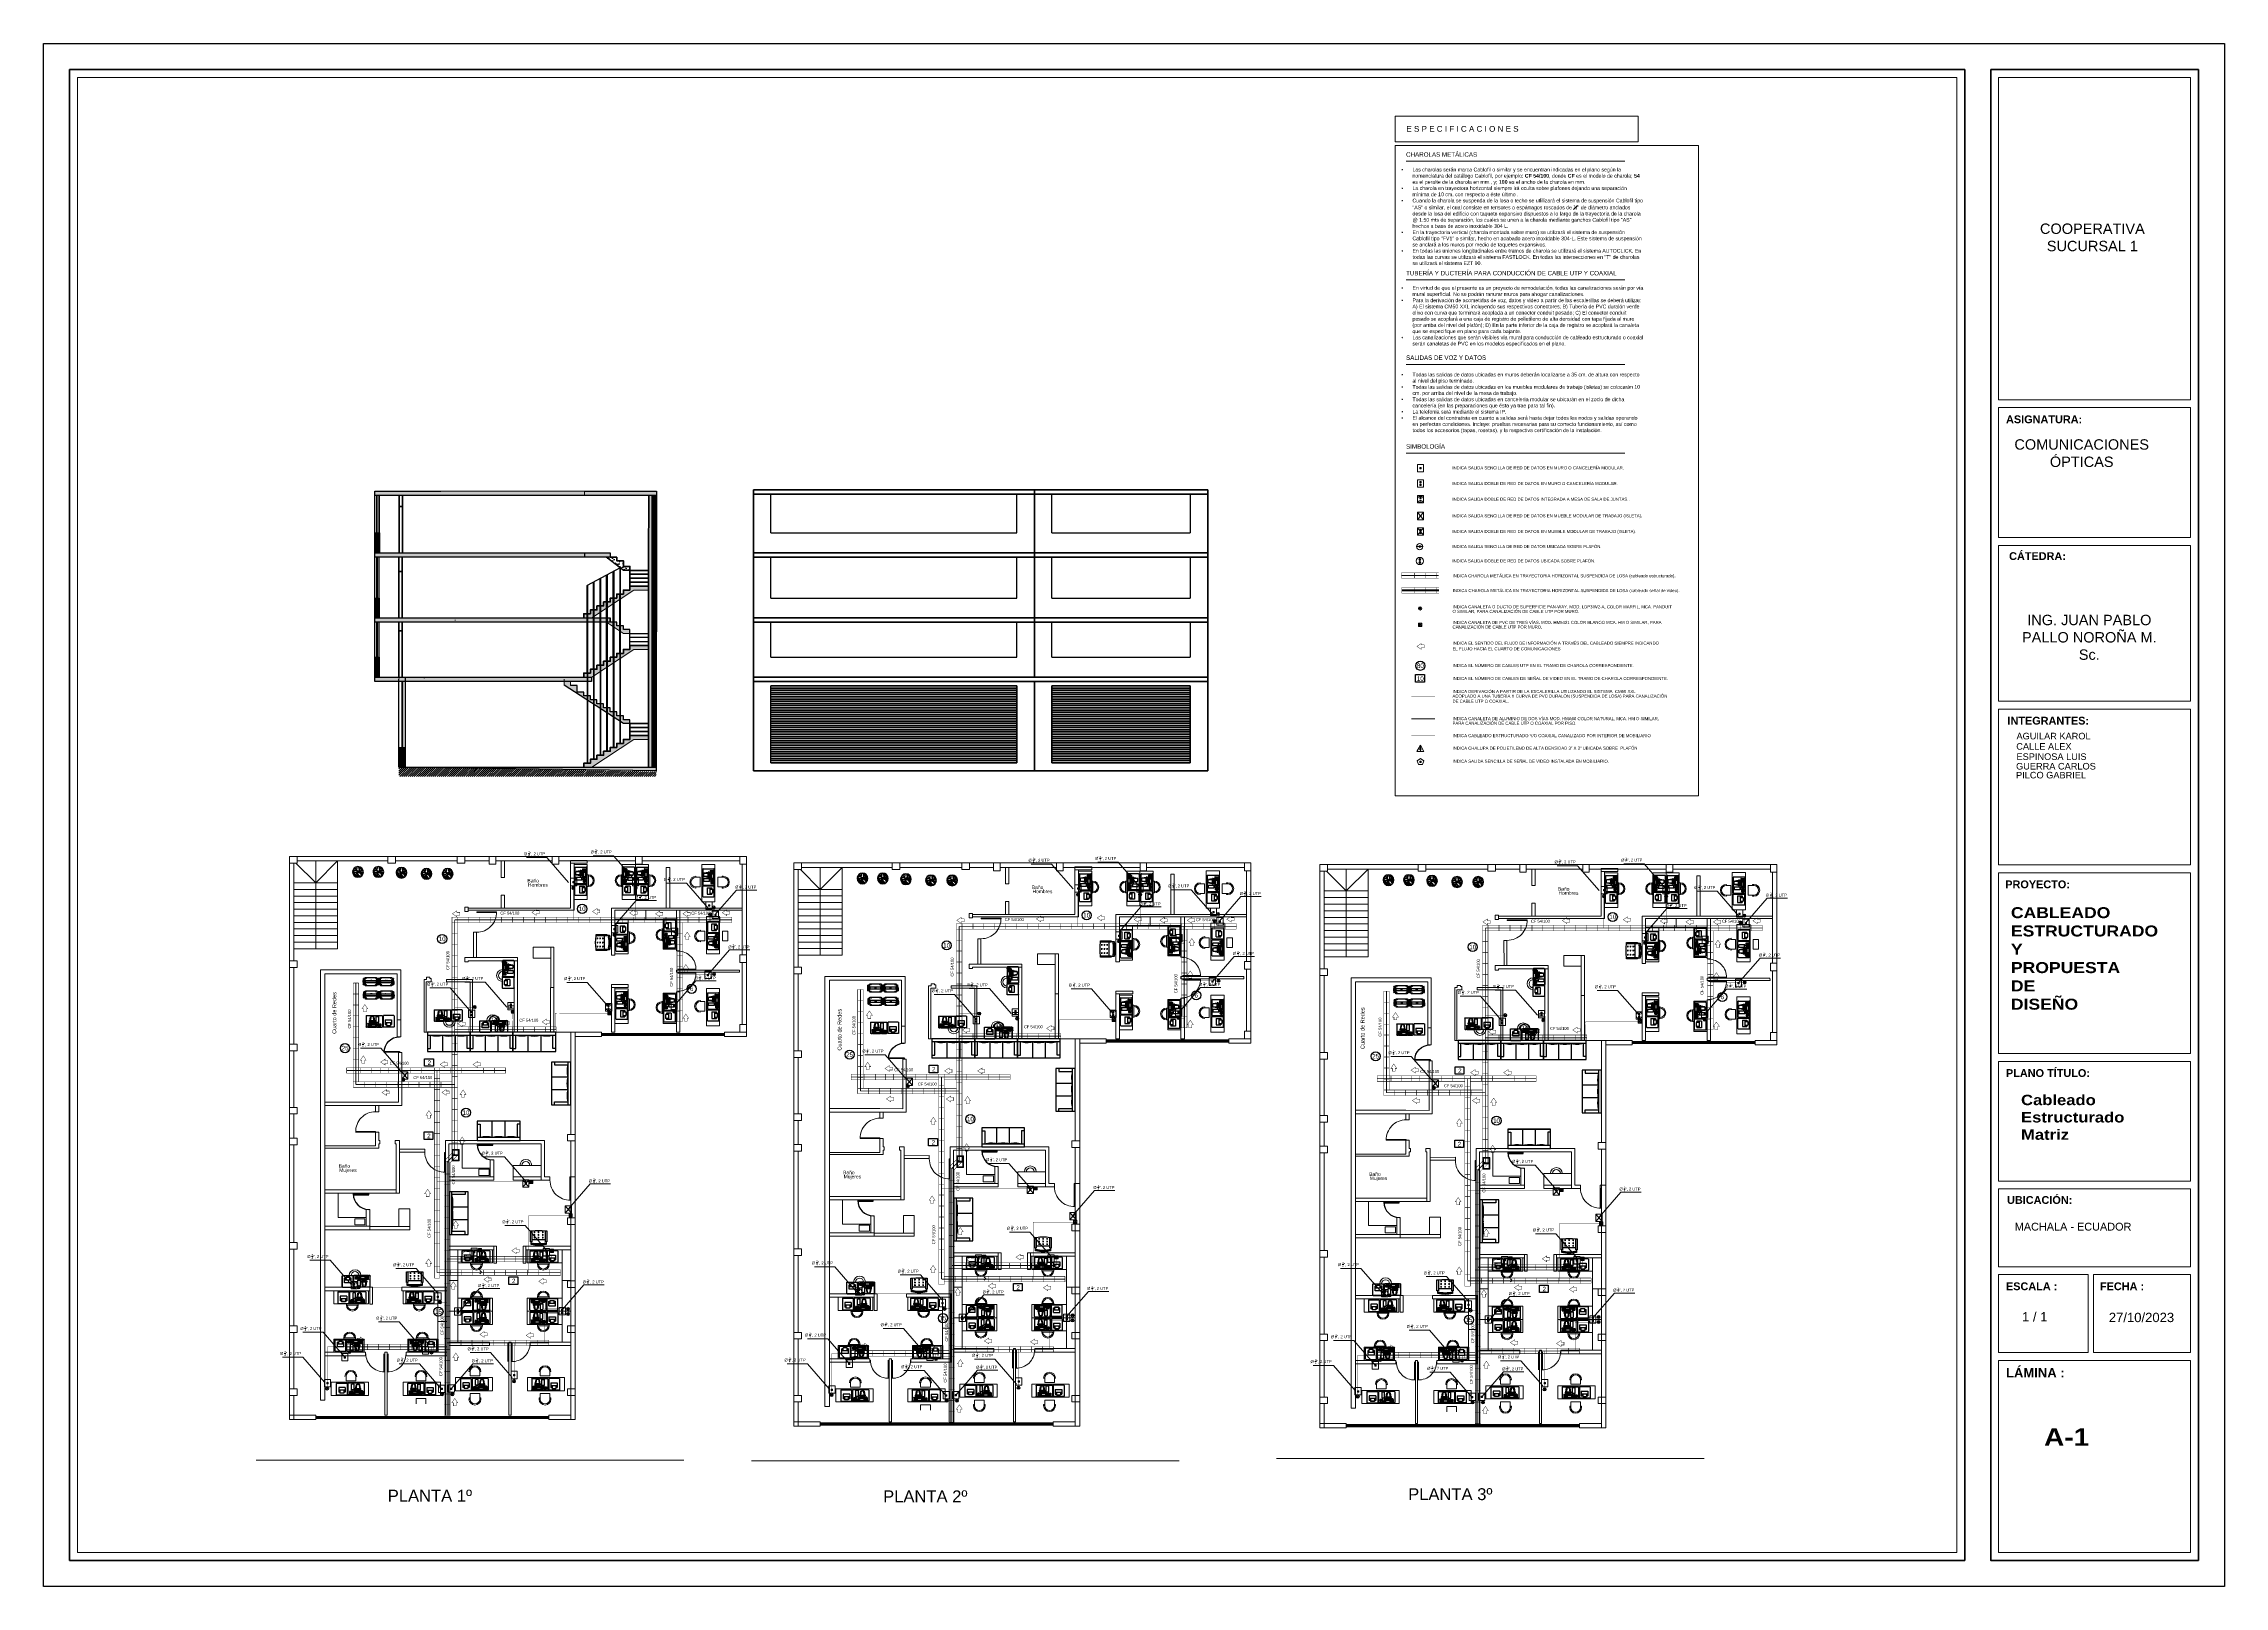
# Model space of a CAD drawing. Header units: millimetres. Extents: x 0 to 99.3, y 0 to 70.2.
import ezdxf
from ezdxf.enums import TextEntityAlignment as Align

# ---------------------------------------------------------------- set-up
doc = ezdxf.new("R2010")
doc.units = ezdxf.units.MM
for name, pattern in [('ACAD_ISO05W100', [33, 24, -3, 0, -3, 0, -3]), ('DASHED', [0.75, 0.5, -0.25]), ('DOT2', [0.125, 0, -0.125])]:
    doc.linetypes.add(name, pattern=pattern)
for name, color, linetype, lineweight in [('1_MARCO', 7, 'Continuous', 35), ('1_ROTULO', 102, 'Continuous', 15), ('ARQUITECTÓNICO', 152, 'Continuous', 0), ('COLUMNASSSS', 251, 'Continuous', 50), ('cotas', 142, 'Continuous', 9), ('FRENTE', 250, 'Continuous', 53), ('INST. VOZ Y DATOS', 40, 'Continuous', 0), ('MEDIO', 252, 'Continuous', 35), ('mobiliario verdadero', 253, 'Continuous', 15), ('PAREDESSSS', 250, 'Continuous', 30), ('TEXTOS', 1, 'Continuous', 15), ('TEXTOS INST. VOZ Y DATOS', 1, 'Continuous', 0), ('VOZ Y DATOS  PISO', 84, 'Continuous', 0)]:
    doc.layers.add(name, color=color, linetype=linetype, lineweight=lineweight)
for name, color, linetype in [('9__9', 9, 'Continuous'), ('_AR_Membrete', 7, 'Continuous'), ('A-CASE-1', 140, 'Continuous'), ('A-FURN-1', 7, 'Continuous'), ('A-GLAZ-1', 7, 'Continuous'), ('ATRÁS', 254, 'Continuous'), ('MOVABLE_FURNISHINGS', 7, 'Continuous'), ('Muebles', 2, 'Continuous'), ('pisos', 1, 'Continuous'), ('sombras1', 8, 'Continuous'), ('Texto membrete', 7, 'Continuous'), ('TRACO01', 7, 'Continuous'), ('TRACO02', 255, 'Continuous')]:
    doc.layers.add(name, color=color, linetype=linetype)
doc.styles.add('75', font='ARIALN.TTF', dxfattribs={"height": 0.135})
doc.styles.add('ar', font='arial.ttf')
doc.styles.add('ARIAL', font='arial.ttf')
doc.styles.add('PANROMAN', font='arial.ttf', dxfattribs={"height": 0.4})
doc.styles.get("Standard").update_dxf_attribs({"font": 'arial.ttf'})
doc.styles.add('SUBTITULOS', font='arialbd.ttf', dxfattribs={"height": 0.1})
doc.styles.add('TETO', font='arial.ttf', dxfattribs={"width": 1.2, "height": 0.3})
doc.styles.add('TITULO', font='arial.ttf', dxfattribs={"height": 0.1})
doc.styles.add('TÍTULO NEGRITA', font='ariblk.ttf', dxfattribs={"height": 0.1})
pattern_1 = [(50, (-4911.6082, -4402.86148), (0.346150871, -0.030284263), [0.036195, -0.398145]), (355, (-4911.6082, -4402.8615), (-0.0669625, 0.363008006), [0.028956, -0.31851711]), (100.4514447, (-4911.57934, -4402.864), (0.27918837, 0.332723729), [0.030761017, -0.338371465]), (46.1842, (-4911.6082, -4402.76496), (0.515050178, -0.079880423), [0.0542925, -0.5972175]), (96.635558, (-4911.56527, -4402.7716), (0.451067855, 0.470109637), [0.046141544, -0.507557656]), (351.184151, (-4911.6082, -4402.76496), (0.451067855, 0.470109637), [0.043433937, -0.47777349]), (21, (-4911.55993, -4402.7891), (0.288067343, -0.194303877), [0.036195, -0.398145]), (326, (-4911.55993, -4402.7891), (0.117423854, 0.349957136), [0.028956, -0.318516]), (71.451445, (-4911.53592, -4402.8053), (0.405491197, 0.155653261), [0.030761017, -0.338370881]), (37.5, (-4911.60819, -4402.86148), (0.0058683462, 0.1606545739), [0, -0.3146552, 0, -0.323342, 0, -0.3197225]), (7.5, (-4911.60819, -4402.86148), (0.1269573588, 0.190343092), [0, -0.1843532, 0, -0.3074162, 0, -0.1218565]), (327.5, (-4911.71581, -4402.86148), (0.2576221308, -0.0108846136), [0, -0.12065, 0, -0.376428, 0, -0.499491]), (317.5, (-4911.76407, -4402.86148), (0.281445445, 0.048310333), [0, -0.156845, 0, -0.2499868, 0, -0.354711])]

# ---------------------------------------------------------------- blocks, each defined once
blk = doc.blocks.new('FIXT-SOFA3672')
at = {"layer": 'A-FURN-1'}
for p, q in [((35.919106, 36.03653), (-35.919106, 36.03653)), ((-35.919106, 36.03653), (-35.919106, 0.010204)), ((-35.919106, 0.010204), (35.919106, 0.010204)), ((-35.896767, 30.508681), (35.914639, 30.508681)), ((-35.896767, 5.575283), (-31.016712, 5.575283)), ((-31.016712, 5.575283), (-31.016712, 30.508681)), ((-10.734035, 30.318065), (-10.734035, -0.180412)), ((10.734035, 30.318065), (10.734035, -0.180412)), ((31.016712, 5.575283), (31.016712, 30.508681)), ((35.896767, 5.575283), (31.016712, 5.575283)), ((35.919106, 0.010204), (35.919106, 36.03653))]:
    blk.add_line(p, q, dxfattribs=at)
for centre, radius, start, end in [((-20.12418, 71.160164), 42.085514, 255, 269.461553), ((-20.176819, 65.559021), 36.484119, 269.461552, 284.999998), ((-0.096013, 70.019703), 41.102158, 255, 270.121624), ((-0.098873, 71.366776), 42.449238, 270.121624, 285.000001), ((20.176819, 65.559021), 36.484119, 255.000002, 270.538448), ((20.12418, 71.160164), 42.085514, 270.538447, 285)]:
    blk.add_arc(centre, radius, start, end, dxfattribs=at)
blk = doc.blocks.new('A$C08AE17E7')
at = {"layer": 'A-GLAZ-1', "color": 0}
for p, q in [((4.39, 4.39), (0, 4.39)), ((0, 4.18), (4.39, 4.18)), ((4.39, 4.18), (4.39, 4.39))]:
    blk.add_line(p, q, dxfattribs=at)
blk.add_arc((4.39, 4.39), 4.39, 180, 270, dxfattribs=at)
blk = doc.blocks.new('A$C12894DB4')
at = {"layer": 'TRACO01', "color": 0}
for p, q in [((9.7, 2.3), (4.7, 2.3)), ((9.9, 5.7), (9.9, 5.3)), ((11.3, 5.7), (9.9, 5.7)), ((11.3, 5.5), (9.9, 5.5)), ((11.3, 5.3), (9.9, 5.3)), ((11.3, 4.7), (9.9, 4.7)), ((9.9, 4.7), (9.9, 3.5)), ((11.3, 3.5), (9.9, 3.5)), ((11.3, 5.7), (11.3, 5.3)), ((11.3, 4.7), (11.3, 3.5)), ((17, 4.2), (17, 4.1)), ((17, 3.4), (17, 1.4)), ((20.8, 4.4), (17.2, 4.4)), ((20.8, 3), (17.2, 3)), ((20.8, 1.2), (17.2, 1.2)), ((17.5, 1.6), (17.5, 1.4)), ((18.1, 1.6), (17.5, 1.6)), ((18.1, 1.4), (17.5, 1.4)), ((18.1, 1.6), (18.1, 1.4)), ((18.2, 4.2), (18.2, 4.1)), ((18.2, 3.4), (18.2, 3.3)), ((19.3, 2.9), (19.3, 1.4)), ((19.3, 2.9), (20.5, 2.9)), ((19.3, 1.4), (20.5, 1.4)), ((19.8, 4.2), (19.8, 4.1)), ((19.8, 3.4), (19.8, 3.3)), ((20.5, 2.9), (20.5, 1.4)), ((21, 4.2), (21, 4.1)), ((21, 3.4), (21, 1.4)), ((24.1, 3.6), (29.7, 3.6)), ((24.1, 3.6), (24.1, 1.1)), ((24.1, 1.1), (29.7, 1.1)), ((29.7, 3.6), (29.7, 1.1)), ((29.9, 3.6), (29.9, 2)), ((29.9, 3.6), (30.9, 3.6)), ((29.9, 2), (30.9, 2)), ((29.9, 1.7), (29.9, 1.1)), ((29.9, 1.7), (30.9, 1.7)), ((29.9, 1.1), (30.9, 1.1)), ((30.9, 3.6), (30.9, 2)), ((30.9, 1.7), (30.9, 1.1)), ((31.1, 2.9), (31.1, 1.1)), ((31.1, 2.9), (32.5, 2.9)), ((31.1, 1.1), (32.5, 1.1)), ((32.5, 2.9), (32.5, 1.1))]:
    blk.add_line(p, q, dxfattribs=at)
for centre, radius, start, end in [((18.2, 3.7), 1.25, 166.0825, 180), ((18.2, 3.7), 1.25, 180, 191.2958), ((17.2, 4.2), 0.2, 90, 180), ((17.2, 4), 0.2, 70.2489, 166.4245), ((17.2, 3.5), 0.24, 191.2958, 283.3617), ((17.2, 2.8), 0.2, 90, 180), ((17.2, 1.4), 0.2, 180, 270), ((18.1, 7.6), 3.57, 256.1032, 263.8325), ((18.1, -0.2), 3.57, 96.1675, 103.8968), ((16.9, 3.5), 0.369, 323.5958, 323.7272), ((18.6, 12.9), 8.89, 263.8325, 267.4371), ((18.6, -5.5), 8.89, 92.5629, 96.1675), ((18, 4.2), 0.24, 0, 90), ((18, 3.3), 0.24, 270, 0), ((19, 21.6), 17.6, 267.4371, 270), ((19, -14.1), 17.6, 90, 92.5629), ((19, 21.6), 17.6, 270, 272.5629), ((19, -14.1), 17.6, 87.4371, 90), ((20.1, 4.2), 0.24, 90, 180), ((19.4, 12.9), 8.89, 272.5629, 276.1675), ((19.4, -5.5), 8.89, 83.8325, 87.4371), ((20.1, 3.3), 0.24, 180, 270), ((20, 7.6), 3.57, 276.1675, 283.8968), ((20, -0.2), 3.57, 76.6383, 83.8325), ((20.8, 4.2), 0.2, 0, 90), ((20.9, 4), 0.2, 9.5352, 104.6502), ((20.9, 3.5), 0.24, 256.6383, 358.4297), ((20.8, 2.8), 0.2, 0, 90), ((20.8, 1.4), 0.2, 270, 0), ((20.4, 3.8), 0.72, 9.4076, 17.8024), ((19.9, 3.7), 1.25, 0, 9.4076), ((19.9, 3.7), 1.25, 350.5924, 360)]:
    blk.add_arc(centre, radius, start, end, dxfattribs=at)
at = {"layer": 'TRACO02', "color": 0}
for p, q in [((0, 14.5), (0, 0.5)), ((0.5, 15), (13.5, 15)), ((0.5, 0), (13.5, 0)), ((11.5, 9.3), (3.1, 9.3)), ((3.1, 9.3), (3.1, 3.3)), ((11.5, 5.9), (3.1, 5.9)), ((4.7, 3.3), (3.1, 3.3)), ((4.7, 5.9), (4.7, 2.1)), ((9.7, 2.1), (4.7, 2.1)), ((9.7, 5.9), (9.7, 2.1)), ((11.5, 3.3), (9.7, 3.3)), ((11.5, 9.3), (11.5, 3.3)), ((14, 14.5), (14, 0.5)), ((15.1, 14.5), (15.1, 0.5)), ((35.6, 15), (15.6, 15)), ((22.2, 0), (15.6, 0)), ((19.6, 6), (19.6, 13.8)), ((23, 13.8), (19.6, 13.8)), ((23, 6.4), (19.6, 6.4)), ((23, 6), (19.6, 6)), ((22.7, 4.7), (22.7, 0.5)), ((23, 6), (23, 13.8)), ((33.6, 5.2), (23.2, 5.2)), ((33.6, 0), (23.2, 0)), ((23.9, 4.4), (32.7, 4.4)), ((23.9, 4.4), (23.9, 0.8)), ((23.9, 0.8), (32.7, 0.8)), ((24.6, 8.1), (31.8, 8.1)), ((24.6, 7.1), (24.6, 8.1)), ((24.6, 7.1), (31.8, 7.1)), ((25, 6.1), (24.9, 7.1)), ((25, 8.1), (25.9, 13.3)), ((25, 6.1), (31.4, 6.1)), ((25.9, 13.3), (26.6, 13.3)), ((26.1, 8.1), (26.6, 13.7)), ((26.6, 13.7), (29.8, 13.7)), ((30.2, 8.1), (29.8, 13.7)), ((29.8, 13.3), (30.5, 13.3)), ((31.4, 8.1), (30.5, 13.3)), ((31.4, 6.1), (31.5, 7.1)), ((31.8, 7.1), (31.8, 8.1)), ((32.7, 4.4), (32.7, 0.8)), ((34.1, 4.7), (34.1, 0.5)), ((35.6, 0), (34.6, 0)), ((36.1, 14.5), (36.1, 0.5))]:
    blk.add_line(p, q, dxfattribs=at)
for centre, radius, start, end in [((0.5, 14.5), 0.5, 90, 180), ((0.5, 0.5), 0.5, 180, 270), ((13.5, 14.5), 0.5, 0, 90), ((13.5, 0.5), 0.5, 270, 0), ((15.6, 14.5), 0.5, 90, 180), ((15.6, 0.5), 0.5, 180, 270), ((22.2, 0.5), 0.5, 270, 0), ((23.2, 4.7), 0.5, 90, 180), ((23.2, 0.5), 0.5, 180, 270), ((27.7, -5), 5.57, 115.6743, 116.5651), ((29.1, -5), 5.57, 63.4349, 64.3257), ((33.6, 4.7), 0.5, 0, 90), ((33.6, 0.5), 0.5, 270, 0), ((34.6, 0.5), 0.5, 180, 270), ((35.6, 14.5), 0.5, 0, 90), ((35.6, 0.5), 0.5, 270, 0)]:
    blk.add_arc(centre, radius, start, end, dxfattribs=at)
blk = doc.blocks.new('Sillon_2')
at = {"layer": 'MOVABLE_FURNISHINGS', "color": 7, "linetype": 'Continuous'}
for points in [[(0, 0), (0.075, 0), (0.075, 0.6), (0, 0.6)], [(0.825, 0), (0.9, 0), (0.9, 0.6), (0.825, 0.6)]]:
    blk.add_lwpolyline(points, close=True, dxfattribs=at)
for points in [[(0.0375, 0.75), (0.0375, 0.675, -0.12121212), (0.8625, 0.675), (0.8625, 0.75, 0.12121212)], [(0.2125, 0.375, -1), (0.2375, 0.375, -1)], [(0.2125, 0.225, -1), (0.2375, 0.225, -1)], [(0.2125, 0.075, -1), (0.2375, 0.075, -1)], [(0.4375, 0.375, -1), (0.4625, 0.375, -1)], [(0.4375, 0.225, -1), (0.4625, 0.225, -1)], [(0.4375, 0.075, -1), (0.4625, 0.075, -1)], [(0.6625, 0.375, -1), (0.6875, 0.375, -1)], [(0.6625, 0.225, -1), (0.6875, 0.225, -1)], [(0.6625, 0.075, -1), (0.6875, 0.075, -1)]]:
    blk.add_lwpolyline(points, format="xyb", close=True, dxfattribs=at)
for points in [[(0.8625, 0.6), (0.8625, 0.675, 0.12121212), (0.0375, 0.675), (0.0375, 0.6)], [(0.0375, 0), (0.075, 0, 0.06666667), (0.825, 0), (0.8625, 0)]]:
    blk.add_lwpolyline(points, format="xyb", dxfattribs=at)
for points in [[(0.075, 0.475), (0.825, 0.475)], [(0.1875, 0.375), (0.2125, 0.375)], [(0.1875, 0.225), (0.2125, 0.225)], [(0.1875, 0.075), (0.2125, 0.075)], [(0.225, 0.4125), (0.225, 0.3875)], [(0.225, 0.3625), (0.225, 0.3375)], [(0.225, 0.2625), (0.225, 0.2375)], [(0.225, 0.2125), (0.225, 0.1875)], [(0.225, 0.1125), (0.225, 0.0875)], [(0.225, 0.0625), (0.225, 0.0375)], [(0.2375, 0.375), (0.2625, 0.375)], [(0.2375, 0.225), (0.2625, 0.225)], [(0.2375, 0.075), (0.2625, 0.075)], [(0.4125, 0.375), (0.4375, 0.375)], [(0.4125, 0.225), (0.4375, 0.225)], [(0.4125, 0.075), (0.4375, 0.075)], [(0.45, 0.4125), (0.45, 0.3875)], [(0.45, 0.3625), (0.45, 0.3375)], [(0.45, 0.2625), (0.45, 0.2375)], [(0.45, 0.2125), (0.45, 0.1875)], [(0.45, 0.1125), (0.45, 0.0875)], [(0.45, 0.0625), (0.45, 0.0375)], [(0.4625, 0.375), (0.4875, 0.375)], [(0.4625, 0.225), (0.4875, 0.225)], [(0.4625, 0.075), (0.4875, 0.075)], [(0.6375, 0.375), (0.6625, 0.375)], [(0.6375, 0.225), (0.6625, 0.225)], [(0.6375, 0.075), (0.6625, 0.075)], [(0.675, 0.4125), (0.675, 0.3875)], [(0.675, 0.3625), (0.675, 0.3375)], [(0.675, 0.2625), (0.675, 0.2375)], [(0.675, 0.2125), (0.675, 0.1875)], [(0.675, 0.1125), (0.675, 0.0875)], [(0.675, 0.0625), (0.675, 0.0375)], [(0.6875, 0.375), (0.7125, 0.375)], [(0.6875, 0.225), (0.7125, 0.225)], [(0.6875, 0.075), (0.7125, 0.075)]]:
    blk.add_lwpolyline(points, dxfattribs=at)
blk = doc.blocks.new('arbolp114')
at = {"color": 0, "linetype": 'ByBlock'}
for p, q in [((-0.42, 0.09), (-0.48, 0.12)), ((-0.33, 0.2), (-0.46, 0.19)), ((-0.09, 0.1), (-0.46, 0.16)), ((-0.3, 0.1), (-0.42, 0.09)), ((-0.32, 0.2), (-0.39, 0.32)), ((-0.18, 0.29), (-0.33, 0.37)), ((-0.3, 0.1), (-0.32, 0.2)), ((-0.1, -0.04), (-0.3, 0.1)), ((-0.16, 0.21), (-0.2, 0.45)), ((-0.02, 0), (-0.16, 0.21)), ((-0.16, 0.21), (0, 0.02)), ((-0.11, 0.31), (-0.15, 0.47)), ((-0.13, 0.18), (-0.07, 0.49)), ((-0.12, 0.15), (-0.01, 0.01)), ((0, 0.01), (-0.12, 0.15)), ((-0.01, 0.01), (-0.01, -0.02)), ((0, 0.02), (0.16, 0.17)), ((0.15, 0.16), (0, 0.01)), ((0.01, 0), (0.15, 0.16)), ((0.02, 0.01), (0.17, 0.17)), ((0.02, 0.01), (0.2, -0.05)), ((0.13, 0.14), (0.05, 0.5)), ((0.09, 0.31), (0.11, 0.48)), ((0.14, 0.14), (0.36, 0.14)), ((0.16, 0.17), (0.17, 0.25)), ((0.17, 0.25), (0.25, 0.33)), ((0.17, 0.17), (0.17, 0.25)), ((0.19, 0.26), (0.32, 0.29)), ((0.25, 0.33), (0.26, 0.44)), ((0.32, 0.29), (0.38, 0.33)), ((0.34, -0.03), (0.48, 0.16)), ((0.36, 0.13), (0.45, 0.23)), ((0.36, 0.14), (0.5, 0.1)), ((0.37, 0.03), (0.5, 0.01)), ((-0.49, -0.07), (-0.12, -0.06)), ((-0.3, -0.11), (-0.49, -0.07)), ((-0.2, -0.1), (-0.47, -0.15)), ((-0.26, -0.21), (-0.45, -0.23)), ((-0.2, -0.1), (-0.35, -0.34)), ((-0.3, -0.27), (-0.3, -0.39)), ((-0.1, -0.33), (-0.26, -0.42)), ((0.01, -0.03), (-0.2, -0.1)), ((-0.2, -0.1), (-0.12, -0.06)), ((0.07, -0.13), (-0.19, -0.45)), ((-0.18, -0.1), (0.01, -0.02)), ((-0.12, -0.06), (0.01, 0)), ((-0.01, -0.02), (-0.12, -0.06)), ((-0.1, -0.04), (-0.02, 0)), ((-0.03, -0.26), (-0.06, -0.5)), ((-0.04, -0.38), (0.04, -0.49)), ((0.01, 0), (0.07, -0.02)), ((0.17, -0.04), (0.01, 0)), ((0.01, -0.02), (0.17, -0.04)), ((0.01, -0.03), (0.19, -0.05)), ((0.01, -0.03), (0.09, -0.17)), ((0.02, -0.02), (0.09, -0.15)), ((0.09, -0.16), (0.42, -0.29)), ((0.09, -0.17), (0.1, -0.49)), ((0.1, -0.29), (0.34, -0.36)), ((0.2, -0.05), (0.34, -0.03)), ((0.21, -0.33), (0.22, -0.44)), ((0.25, -0.22), (0.27, -0.41)), ((0.26, -0.05), (0.44, -0.25)), ((0.32, -0.11), (0.49, -0.12)), ((0.34, -0.14), (0.46, -0.19))]:
    blk.add_line(p, q, dxfattribs=at)
blk.add_circle((0, 0), 0.5, dxfattribs=at)
blk = doc.blocks.new('A$C6B612579')
at = {"layer": '9__9', "color": 253, "extrusion": (0, 0, -1), "xscale": 4.875, "yscale": 4.875, "zscale": 4.875}
blk.add_blockref('arbolp114', (-2.46, 2.44), dxfattribs=at)
blk = doc.blocks.new('A$C1BEB1155')
at = {"layer": 'INST. VOZ Y DATOS', "color": 6}
for points in [[(0, 0.144), (0.144, 0)], [(0, 0), (0.144, 0.144)]]:
    blk.add_lwpolyline(points, dxfattribs=at)
blk.add_lwpolyline([(0.144, 0.144), (0, 0.144), (0, 0), (0.144, 0)], close=True, dxfattribs=at)
blk = doc.blocks.new('racki')
at = {"layer": 'Muebles'}
for p, q in [((1558.979, 470.628), (1558.978, 470.627)), ((1558.978, 470.627), (1558.978, 470.627)), ((1558.978, 470.627), (1558.979, 470.626)), ((1559.069, 470.628), (1558.979, 470.628)), ((1558.979, 470.626), (1558.98, 470.626)), ((1558.98, 470.626), (1558.98, 470.62)), ((1558.98, 470.626), (1558.98, 470.626)), ((1558.98, 470.626), (1558.98, 470.626)), ((1558.98, 470.62), (1558.981, 470.618)), ((1558.981, 470.618), (1558.981, 470.617)), ((1558.981, 470.617), (1558.982, 470.617)), ((1558.982, 470.5), (1558.981, 470.5)), ((1558.981, 470.5), (1558.981, 470.499)), ((1558.981, 470.499), (1558.981, 470.499)), ((1558.981, 470.499), (1558.981, 470.498)), ((1558.981, 470.499), (1558.982, 470.499)), ((1558.982, 470.499), (1558.981, 470.499)), ((1558.981, 470.499), (1558.981, 470.498)), ((1558.981, 470.498), (1558.982, 470.498)), ((1558.981, 470.498), (1558.981, 470.497)), ((1558.981, 470.489), (1558.981, 470.497)), ((1558.982, 470.497), (1558.981, 470.497)), ((1558.981, 470.497), (1558.981, 470.497)), ((1558.981, 470.489), (1558.981, 470.489)), ((1558.981, 470.489), (1558.982, 470.489)), ((1558.981, 470.489), (1558.981, 470.488)), ((1558.981, 470.488), (1558.982, 470.488)), ((1558.981, 470.487), (1558.981, 470.488)), ((1558.981, 470.488), (1558.981, 470.488)), ((1558.981, 470.488), (1558.981, 470.488)), ((1558.981, 470.487), (1558.981, 470.484)), ((1558.981, 470.487), (1558.982, 470.487)), ((1558.981, 470.487), (1558.981, 470.487)), ((1558.981, 470.484), (1558.992, 470.369)), ((1558.982, 470.626), (1558.99, 470.626)), ((1558.982, 470.626), (1558.982, 470.62)), ((1558.984, 470.626), (1558.982, 470.625)), ((1558.982, 470.626), (1558.982, 470.626)), ((1558.982, 470.626), (1558.982, 470.626)), ((1558.982, 470.625), (1558.982, 470.624)), ((1558.983, 470.624), (1558.982, 470.624)), ((1558.982, 470.624), (1558.982, 470.624)), ((1558.983, 470.62), (1558.982, 470.62)), ((1558.982, 470.62), (1558.982, 470.62)), ((1558.982, 470.62), (1558.982, 470.619)), ((1558.982, 470.619), (1558.982, 470.619)), ((1558.982, 470.619), (1558.982, 470.619)), ((1558.982, 470.619), (1558.983, 470.619)), ((1558.982, 470.619), (1558.983, 470.618)), ((1558.983, 470.617), (1558.982, 470.618)), ((1558.982, 470.617), (1558.983, 470.617)), ((1558.982, 470.615), (1558.982, 470.615)), ((1558.982, 470.615), (1558.983, 470.615)), ((1558.982, 470.614), (1558.982, 470.615)), ((1558.982, 470.501), (1558.984, 470.614)), ((1558.982, 470.614), (1558.982, 470.614)), ((1558.982, 470.614), (1558.983, 470.614)), ((1558.982, 470.614), (1558.982, 470.614)), ((1558.982, 470.5), (1558.982, 470.501)), ((1558.982, 470.501), (1558.982, 470.501)), ((1558.982, 470.5), (1558.982, 470.501)), ((1558.982, 470.501), (1558.983, 470.501)), ((1558.982, 470.501), (1558.982, 470.501)), ((1558.982, 470.501), (1558.982, 470.501)), ((1558.982, 470.501), (1558.983, 470.501)), ((1558.982, 470.5), (1558.983, 470.5)), ((1558.982, 470.499), (1558.983, 470.499)), ((1558.983, 470.499), (1558.982, 470.499)), ((1558.982, 470.497), (1558.982, 470.498)), ((1558.983, 470.498), (1558.982, 470.498)), ((1559.069, 470.497), (1558.982, 470.497)), ((1558.982, 470.497), (1558.982, 470.489)), ((1558.982, 470.497), (1558.982, 470.497)), ((1558.982, 470.489), (1559.069, 470.489)), ((1558.982, 470.488), (1558.982, 470.489)), ((1559.069, 470.488), (1558.982, 470.488)), ((1558.982, 470.488), (1558.982, 470.487)), ((1558.982, 470.488), (1558.982, 470.488)), ((1558.993, 470.487), (1558.982, 470.487)), ((1558.982, 470.487), (1558.982, 470.487)), ((1558.982, 470.487), (1558.982, 470.487)), ((1558.983, 470.624), (1558.983, 470.625)), ((1558.983, 470.625), (1558.984, 470.625)), ((1558.983, 470.62), (1558.983, 470.624)), ((1558.983, 470.619), (1558.983, 470.62)), ((1558.983, 470.619), (1558.987, 470.619)), ((1558.983, 470.619), (1558.983, 470.619)), ((1558.983, 470.618), (1558.983, 470.618)), ((1558.983, 470.618), (1558.984, 470.617)), ((1558.985, 470.616), (1558.983, 470.615)), ((1558.983, 470.615), (1558.983, 470.614)), ((1558.986, 470.614), (1558.983, 470.614)), ((1558.983, 470.614), (1558.983, 470.614)), ((1558.984, 470.568), (1558.983, 470.501)), ((1558.983, 470.501), (1558.985, 470.501)), ((1558.983, 470.501), (1558.983, 470.501)), ((1558.983, 470.5), (1558.983, 470.501)), ((1558.983, 470.501), (1558.983, 470.501)), ((1558.983, 470.5), (1558.985, 470.5)), ((1558.983, 470.499), (1558.985, 470.499)), ((1558.985, 470.499), (1558.983, 470.499)), ((1558.985, 470.498), (1558.983, 470.498)), ((1558.984, 470.628), (1558.985, 470.628)), ((1558.984, 470.628), (1558.987, 470.628)), ((1558.984, 470.628), (1558.987, 470.628)), ((1558.984, 470.628), (1558.986, 470.628)), ((1558.984, 470.628), (1558.986, 470.628)), ((1558.985, 470.628), (1558.984, 470.628)), ((1558.984, 470.628), (1558.986, 470.628)), ((1558.986, 470.628), (1558.984, 470.628)), ((1558.984, 470.628), (1558.984, 470.628)), ((1558.984, 470.628), (1558.984, 470.628)), ((1558.985, 470.628), (1558.984, 470.628)), ((1558.984, 470.628), (1558.984, 470.628)), ((1558.984, 470.628), (1558.984, 470.628)), ((1558.984, 470.628), (1558.984, 470.628)), ((1558.984, 470.628), (1558.984, 470.628)), ((1558.984, 470.628), (1558.984, 470.628)), ((1558.984, 470.628), (1558.984, 470.628)), ((1558.984, 470.628), (1558.984, 470.628)), ((1558.984, 470.628), (1558.986, 470.628)), ((1558.985, 470.628), (1558.984, 470.628)), ((1558.986, 470.628), (1558.984, 470.628)), ((1558.984, 470.628), (1558.986, 470.628)), ((1558.986, 470.628), (1558.984, 470.628)), ((1558.984, 470.628), (1558.986, 470.628)), ((1558.986, 470.628), (1558.984, 470.628)), ((1558.984, 470.628), (1558.986, 470.628)), ((1558.986, 470.628), (1558.984, 470.628)), ((1558.984, 470.628), (1558.986, 470.628)), ((1558.986, 470.628), (1558.984, 470.628)), ((1558.984, 470.628), (1558.986, 470.628)), ((1558.986, 470.628), (1558.984, 470.628)), ((1558.984, 470.628), (1558.986, 470.628)), ((1558.984, 470.628), (1558.986, 470.628)), ((1558.985, 470.628), (1558.984, 470.628)), ((1558.984, 470.628), (1558.984, 470.628)), ((1558.984, 470.628), (1558.984, 470.628)), ((1558.984, 470.628), (1558.986, 470.628)), ((1558.986, 470.628), (1558.984, 470.628)), ((1558.984, 470.628), (1558.984, 470.628)), ((1558.984, 470.628), (1558.986, 470.628)), ((1558.986, 470.628), (1558.984, 470.628)), ((1558.984, 470.628), (1558.985, 470.628)), ((1558.985, 470.628), (1558.984, 470.628)), ((1558.984, 470.628), (1558.986, 470.628)), ((1558.985, 470.628), (1558.984, 470.628)), ((1558.984, 470.628), (1558.986, 470.628)), ((1558.986, 470.628), (1558.984, 470.628)), ((1558.984, 470.628), (1558.984, 470.628)), ((1558.984, 470.628), (1558.986, 470.628)), ((1558.986, 470.628), (1558.984, 470.628)), ((1558.984, 470.628), (1558.985, 470.628)), ((1558.985, 470.628), (1558.984, 470.628)), ((1558.984, 470.628), (1558.986, 470.628)), ((1558.986, 470.628), (1558.984, 470.628)), ((1558.985, 470.628), (1558.984, 470.628)), ((1558.984, 470.628), (1558.984, 470.628)), ((1558.984, 470.628), (1558.984, 470.628)), ((1558.984, 470.628), (1558.984, 470.628)), ((1558.984, 470.628), (1558.984, 470.628)), ((1558.984, 470.628), (1558.984, 470.628)), ((1558.984, 470.628), (1558.984, 470.628)), ((1558.984, 470.628), (1558.986, 470.628)), ((1558.985, 470.626), (1558.984, 470.626)), ((1558.984, 470.625), (1558.984, 470.626)), ((1558.984, 470.626), (1558.984, 470.626)), ((1558.984, 470.625), (1558.985, 470.625)), ((1558.984, 470.619), (1558.984, 470.617)), ((1558.984, 470.617), (1558.984, 470.617)), ((1558.984, 470.617), (1558.984, 470.617)), ((1558.984, 470.617), (1558.984, 470.617)), ((1558.986, 470.628), (1558.985, 470.628)), ((1558.985, 470.628), (1558.985, 470.628)), ((1558.985, 470.628), (1558.985, 470.628)), ((1558.985, 470.628), (1558.985, 470.628)), ((1558.985, 470.628), (1558.985, 470.628)), ((1558.986, 470.628), (1558.985, 470.628)), ((1558.985, 470.628), (1558.985, 470.628)), ((1558.986, 470.628), (1558.985, 470.628)), ((1558.985, 470.628), (1558.985, 470.628)), ((1558.985, 470.628), (1558.986, 470.628)), ((1558.986, 470.628), (1558.985, 470.628)), ((1558.985, 470.628), (1558.985, 470.628)), ((1558.985, 470.628), (1558.985, 470.628)), ((1558.985, 470.628), (1558.985, 470.628)), ((1558.986, 470.628), (1558.985, 470.628)), ((1558.985, 470.628), (1558.986, 470.628)), ((1558.986, 470.628), (1558.985, 470.628)), ((1558.985, 470.628), (1558.986, 470.628)), ((1558.985, 470.628), (1558.986, 470.628)), ((1558.986, 470.628), (1558.985, 470.628)), ((1558.986, 470.628), (1558.985, 470.628)), ((1558.985, 470.628), (1558.985, 470.628)), ((1558.985, 470.628), (1558.986, 470.628)), ((1558.986, 470.628), (1558.985, 470.628)), ((1558.986, 470.628), (1558.985, 470.628)), ((1558.985, 470.628), (1558.986, 470.628)), ((1558.986, 470.628), (1558.985, 470.628)), ((1558.985, 470.628), (1558.985, 470.628)), ((1558.985, 470.628), (1558.985, 470.628)), ((1558.985, 470.628), (1558.985, 470.628)), ((1558.985, 470.628), (1558.985, 470.628)), ((1558.985, 470.628), (1558.985, 470.628)), ((1558.985, 470.628), (1558.985, 470.628)), ((1558.986, 470.628), (1558.985, 470.628)), ((1558.985, 470.628), (1558.986, 470.628)), ((1558.986, 470.628), (1558.985, 470.628)), ((1558.985, 470.628), (1558.986, 470.628)), ((1558.985, 470.628), (1558.986, 470.628)), ((1558.986, 470.628), (1558.985, 470.628)), ((1558.986, 470.628), (1558.985, 470.628)), ((1558.985, 470.628), (1558.985, 470.628)), ((1558.985, 470.628), (1558.985, 470.628)), ((1558.985, 470.628), (1558.985, 470.628)), ((1558.985, 470.628), (1558.985, 470.628)), ((1558.985, 470.628), (1558.985, 470.628)), ((1558.985, 470.628), (1558.985, 470.628)), ((1558.985, 470.628), (1558.985, 470.628)), ((1558.985, 470.628), (1558.985, 470.628)), ((1558.985, 470.628), (1558.985, 470.628)), ((1558.986, 470.626), (1558.985, 470.626)), ((1558.985, 470.625), (1558.985, 470.626)), ((1558.985, 470.626), (1558.985, 470.626)), ((1558.985, 470.625), (1558.986, 470.625)), ((1558.985, 470.625), (1558.985, 470.625)), ((1558.985, 470.616), (1558.987, 470.617)), ((1558.985, 470.501), (1558.985, 470.614)), ((1558.985, 470.5), (1558.985, 470.501)), ((1558.985, 470.501), (1558.985, 470.501)), ((1558.985, 470.501), (1558.987, 470.501)), ((1558.985, 470.5), (1558.985, 470.5)), ((1558.985, 470.5), (1558.985, 470.499)), ((1558.985, 470.5), (1559.066, 470.5)), ((1559.066, 470.499), (1558.985, 470.499)), ((1558.985, 470.499), (1558.985, 470.499)), ((1558.985, 470.499), (1559.066, 470.499)), ((1558.985, 470.498), (1558.985, 470.499)), ((1558.985, 470.498), (1558.985, 470.498)), ((1559.066, 470.498), (1558.985, 470.498)), ((1558.986, 470.628), (1558.986, 470.628)), ((1558.986, 470.628), (1558.986, 470.628)), ((1558.986, 470.628), (1558.986, 470.628)), ((1558.986, 470.628), (1558.986, 470.628)), ((1558.986, 470.628), (1558.986, 470.628)), ((1558.986, 470.628), (1558.986, 470.628)), ((1558.986, 470.628), (1558.986, 470.628)), ((1558.986, 470.628), (1558.986, 470.628)), ((1558.986, 470.628), (1558.986, 470.628)), ((1558.986, 470.628), (1558.986, 470.628)), ((1558.986, 470.628), (1558.986, 470.628)), ((1558.986, 470.628), (1558.986, 470.628)), ((1558.986, 470.628), (1558.986, 470.628)), ((1558.986, 470.628), (1558.986, 470.628)), ((1558.986, 470.628), (1558.986, 470.628)), ((1558.986, 470.628), (1558.986, 470.628)), ((1558.986, 470.628), (1558.986, 470.628)), ((1558.986, 470.628), (1558.986, 470.628)), ((1558.986, 470.628), (1558.986, 470.628)), ((1558.986, 470.628), (1558.986, 470.628)), ((1558.986, 470.628), (1558.986, 470.628)), ((1558.986, 470.628), (1558.986, 470.628)), ((1558.986, 470.628), (1558.986, 470.628)), ((1558.986, 470.628), (1558.986, 470.628)), ((1558.986, 470.628), (1558.986, 470.628)), ((1558.986, 470.628), (1558.986, 470.628)), ((1558.986, 470.628), (1558.986, 470.628)), ((1558.986, 470.628), (1558.986, 470.628)), ((1558.986, 470.626), (1558.986, 470.625)), ((1558.988, 470.625), (1558.986, 470.626)), ((1558.986, 470.625), (1558.986, 470.625)), ((1558.986, 470.625), (1558.986, 470.625)), ((1558.986, 470.625), (1558.987, 470.624)), ((1558.988, 470.614), (1558.986, 470.614)), ((1559, 470.628), (1558.987, 470.628)), ((1558.987, 470.628), (1559, 470.628)), ((1559, 470.628), (1558.987, 470.628)), ((1558.987, 470.624), (1558.988, 470.623)), ((1558.988, 470.619), (1558.987, 470.619)), ((1558.987, 470.617), (1558.988, 470.618)), ((1558.987, 470.501), (1558.989, 470.501)), ((1558.999, 470.628), (1558.988, 470.628)), ((1558.988, 470.628), (1558.992, 470.628)), ((1558.989, 470.623), (1558.988, 470.625)), ((1558.988, 470.623), (1558.989, 470.621)), ((1558.988, 470.618), (1558.988, 470.619)), ((1558.989, 470.616), (1558.988, 470.614)), ((1558.989, 470.614), (1558.988, 470.614)), ((1558.989, 470.357), (1558.988, 470.357)), ((1558.988, 470.357), (1558.988, 470.356)), ((1558.988, 470.356), (1558.989, 470.356)), ((1558.994, 470.628), (1558.989, 470.628)), ((1558.989, 470.628), (1558.995, 470.628)), ((1558.989, 470.628), (1558.992, 470.628)), ((1558.992, 470.628), (1558.989, 470.628)), ((1558.989, 470.628), (1558.995, 470.628)), ((1558.997, 470.628), (1558.989, 470.628)), ((1558.989, 470.628), (1558.992, 470.628)), ((1558.995, 470.628), (1558.989, 470.628)), ((1558.989, 470.628), (1558.995, 470.628)), ((1558.989, 470.628), (1558.994, 470.628)), ((1558.99, 470.628), (1558.989, 470.628)), ((1558.989, 470.628), (1558.995, 470.628)), ((1558.992, 470.628), (1558.989, 470.628)), ((1558.989, 470.628), (1558.99, 470.628)), ((1558.99, 470.628), (1558.989, 470.628)), ((1558.99, 470.621), (1558.989, 470.623)), ((1558.989, 470.621), (1558.989, 470.62)), ((1558.99, 470.621), (1558.989, 470.621)), ((1558.989, 470.621), (1558.989, 470.621)), ((1558.989, 470.62), (1558.989, 470.616)), ((1558.99, 470.62), (1558.989, 470.62)), ((1558.99, 470.615), (1558.989, 470.616)), ((1558.989, 470.616), (1558.99, 470.615)), ((1558.989, 470.614), (1558.99, 470.615)), ((1558.99, 470.614), (1558.989, 470.614)), ((1558.989, 470.501), (1558.991, 470.501)), ((1558.989, 470.357), (1558.99, 470.357)), ((1559.062, 470.356), (1558.989, 470.356)), ((1558.991, 470.628), (1558.99, 470.628)), ((1558.99, 470.628), (1558.99, 470.628)), ((1558.99, 470.628), (1558.99, 470.628)), ((1558.995, 470.628), (1558.99, 470.628)), ((1558.99, 470.628), (1558.99, 470.628)), ((1558.99, 470.628), (1558.99, 470.628)), ((1558.99, 470.628), (1558.99, 470.628)), ((1558.99, 470.628), (1558.99, 470.628)), ((1558.99, 470.628), (1558.99, 470.628)), ((1558.99, 470.628), (1558.99, 470.628)), ((1558.99, 470.628), (1558.99, 470.628)), ((1558.99, 470.625), (1558.99, 470.626)), ((1558.99, 470.626), (1558.99, 470.626)), ((1558.99, 470.626), (1558.99, 470.626)), ((1558.99, 470.623), (1558.99, 470.625)), ((1558.99, 470.622), (1558.99, 470.623)), ((1558.99, 470.622), (1558.99, 470.62)), ((1558.99, 470.62), (1558.991, 470.618)), ((1558.99, 470.615), (1558.99, 470.619)), ((1558.99, 470.615), (1558.99, 470.615)), ((1558.99, 470.615), (1558.99, 470.615)), ((1558.99, 470.615), (1558.99, 470.615)), ((1558.99, 470.615), (1558.99, 470.615)), ((1558.99, 470.615), (1558.99, 470.615)), ((1558.991, 470.365), (1558.99, 470.364)), ((1558.99, 470.358), (1558.99, 470.364)), ((1558.99, 470.357), (1558.99, 470.358)), ((1558.99, 470.357), (1558.99, 470.357)), ((1558.991, 470.628), (1558.995, 470.628)), ((1558.995, 470.628), (1558.991, 470.628)), ((1558.994, 470.628), (1558.991, 470.628)), ((1558.991, 470.628), (1558.991, 470.628)), ((1558.991, 470.628), (1558.991, 470.628)), ((1558.991, 470.628), (1558.991, 470.628)), ((1558.991, 470.628), (1558.991, 470.628)), ((1558.991, 470.628), (1558.994, 470.628)), ((1558.991, 470.628), (1558.991, 470.628)), ((1558.991, 470.628), (1558.991, 470.628)), ((1558.991, 470.628), (1558.991, 470.628)), ((1558.991, 470.628), (1558.991, 470.628)), ((1558.991, 470.628), (1558.991, 470.628)), ((1558.991, 470.628), (1558.991, 470.628)), ((1558.991, 470.628), (1558.995, 470.628)), ((1558.995, 470.628), (1558.991, 470.628)), ((1558.991, 470.623), (1558.992, 470.626)), ((1558.991, 470.622), (1558.991, 470.623)), ((1558.991, 470.621), (1558.991, 470.622)), ((1558.991, 470.621), (1558.991, 470.62)), ((1558.991, 470.62), (1558.991, 470.618)), ((1558.991, 470.618), (1558.991, 470.618)), ((1558.991, 470.618), (1558.991, 470.618)), ((1558.991, 470.501), (1558.992, 470.501)), ((1558.991, 470.367), (1558.991, 470.365)), ((1558.992, 470.367), (1558.991, 470.367)), ((1558.992, 470.628), (1558.993, 470.628)), ((1558.992, 470.628), (1558.997, 470.628)), ((1558.992, 470.628), (1558.998, 470.628)), ((1558.992, 470.628), (1558.995, 470.628)), ((1558.993, 470.628), (1558.992, 470.628)), ((1558.992, 470.628), (1558.992, 470.628)), ((1558.992, 470.628), (1558.992, 470.628)), ((1558.993, 470.628), (1558.992, 470.628)), ((1558.992, 470.628), (1558.993, 470.628)), ((1558.993, 470.628), (1558.992, 470.628)), ((1558.992, 470.628), (1558.992, 470.628)), ((1558.992, 470.628), (1558.993, 470.628)), ((1558.992, 470.628), (1558.992, 470.628)), ((1558.992, 470.628), (1558.992, 470.628)), ((1558.993, 470.628), (1558.992, 470.628)), ((1558.992, 470.628), (1558.992, 470.628)), ((1558.992, 470.628), (1558.993, 470.628)), ((1558.993, 470.628), (1558.992, 470.628)), ((1558.992, 470.628), (1558.992, 470.628)), ((1558.992, 470.628), (1558.993, 470.628)), ((1558.992, 470.628), (1558.992, 470.628)), ((1558.992, 470.628), (1558.992, 470.628)), ((1558.992, 470.628), (1558.992, 470.628)), ((1558.992, 470.628), (1558.992, 470.628)), ((1558.992, 470.628), (1558.992, 470.628)), ((1558.992, 470.628), (1558.992, 470.628)), ((1558.992, 470.628), (1558.992, 470.628)), ((1559.055, 470.626), (1558.992, 470.626)), ((1558.992, 470.626), (1558.992, 470.626)), ((1558.992, 470.626), (1558.992, 470.626)), ((1558.992, 470.625), (1558.992, 470.501)), ((1558.992, 470.501), (1558.992, 470.501)), ((1558.992, 470.501), (1558.992, 470.5)), ((1558.992, 470.369), (1558.992, 470.369)), ((1558.993, 470.369), (1558.992, 470.369)), ((1558.993, 470.369), (1558.992, 470.369)), ((1558.992, 470.369), (1558.992, 470.369)), ((1558.993, 470.366), (1558.992, 470.367)), ((1558.992, 470.366), (1558.993, 470.366)), ((1558.993, 470.366), (1558.992, 470.365)), ((1558.992, 470.365), (1558.992, 470.365)), ((1558.992, 470.365), (1558.992, 470.365)), ((1558.992, 470.365), (1558.993, 470.365)), ((1558.992, 470.365), (1558.992, 470.364)), ((1558.992, 470.358), (1558.992, 470.364)), ((1558.993, 470.364), (1558.992, 470.364)), ((1558.992, 470.364), (1558.992, 470.364)), ((1558.993, 470.36), (1558.992, 470.36)), ((1558.992, 470.36), (1558.992, 470.36)), ((1558.992, 470.358), (1558.992, 470.36)), ((1558.994, 470.358), (1558.992, 470.358)), ((1558.992, 470.358), (1558.992, 470.357)), ((1558.992, 470.357), (1559, 470.357)), ((1558.992, 470.357), (1558.992, 470.357)), ((1558.994, 470.628), (1558.993, 470.628)), ((1558.993, 470.628), (1558.993, 470.628)), ((1558.993, 470.628), (1558.993, 470.628)), ((1558.993, 470.628), (1558.993, 470.628)), ((1558.993, 470.628), (1558.993, 470.628)), ((1558.993, 470.628), (1558.993, 470.628)), ((1558.993, 470.628), (1558.993, 470.628)), ((1558.993, 470.628), (1558.993, 470.628)), ((1558.995, 470.628), (1558.993, 470.628)), ((1558.993, 470.628), (1558.995, 470.628)), ((1558.994, 470.628), (1558.993, 470.628)), ((1558.993, 470.628), (1558.993, 470.628)), ((1558.993, 470.628), (1558.993, 470.628)), ((1558.993, 470.628), (1558.993, 470.628)), ((1558.993, 470.628), (1558.993, 470.628)), ((1558.993, 470.628), (1558.994, 470.628)), ((1558.996, 470.628), (1558.993, 470.628)), ((1558.993, 470.628), (1558.993, 470.628)), ((1558.993, 470.628), (1558.994, 470.628)), ((1558.994, 470.628), (1558.993, 470.628)), ((1558.993, 470.628), (1558.993, 470.628)), ((1558.993, 470.628), (1558.993, 470.628)), ((1558.993, 470.628), (1558.994, 470.628)), ((1558.994, 470.628), (1558.993, 470.628)), ((1558.993, 470.628), (1558.993, 470.628)), ((1558.993, 470.628), (1558.993, 470.628)), ((1558.993, 470.628), (1558.994, 470.628)), ((1558.994, 470.628), (1558.993, 470.628)), ((1558.993, 470.628), (1558.993, 470.628)), ((1558.993, 470.628), (1558.993, 470.628)), ((1558.993, 470.628), (1558.994, 470.628)), ((1558.994, 470.628), (1558.993, 470.628)), ((1558.993, 470.628), (1558.993, 470.628)), ((1558.993, 470.628), (1558.993, 470.628)), ((1558.993, 470.628), (1558.994, 470.628)), ((1558.993, 470.628), (1558.994, 470.628)), ((1558.994, 470.628), (1558.993, 470.628)), ((1558.993, 470.628), (1558.993, 470.628)), ((1558.993, 470.488), (1558.993, 470.487)), ((1558.996, 470.487), (1558.993, 470.487)), ((1558.993, 470.487), (1558.993, 470.369)), ((1558.993, 470.487), (1558.993, 470.487)), ((1558.993, 470.369), (1558.993, 470.369)), ((1558.995, 470.368), (1558.993, 470.369)), ((1558.996, 470.369), (1558.993, 470.369)), ((1558.994, 470.366), (1558.993, 470.366)), ((1558.993, 470.366), (1558.993, 470.366)), ((1558.993, 470.365), (1558.997, 470.365)), ((1558.993, 470.365), (1558.993, 470.364)), ((1558.993, 470.365), (1558.993, 470.365)), ((1558.993, 470.364), (1558.993, 470.36)), ((1558.993, 470.36), (1558.993, 470.359)), ((1558.993, 470.359), (1558.994, 470.358)), ((1558.994, 470.628), (1558.998, 470.628)), ((1558.994, 470.628), (1558.994, 470.628)), ((1558.994, 470.628), (1558.994, 470.628)), ((1558.994, 470.628), (1558.994, 470.628)), ((1558.994, 470.628), (1558.994, 470.628)), ((1558.995, 470.628), (1558.994, 470.628)), ((1558.994, 470.628), (1558.994, 470.628)), ((1558.994, 470.628), (1558.994, 470.628)), ((1558.994, 470.628), (1558.994, 470.628)), ((1558.994, 470.628), (1558.994, 470.628)), ((1558.994, 470.628), (1558.994, 470.628)), ((1558.994, 470.628), (1558.994, 470.628)), ((1558.994, 470.628), (1558.994, 470.628)), ((1558.994, 470.628), (1558.994, 470.628)), ((1558.994, 470.628), (1558.995, 470.628)), ((1558.994, 470.628), (1558.994, 470.628)), ((1558.994, 470.628), (1558.996, 470.628)), ((1558.994, 470.628), (1558.994, 470.628)), ((1558.994, 470.628), (1558.994, 470.628)), ((1558.994, 470.628), (1558.995, 470.628)), ((1558.995, 470.628), (1558.994, 470.628)), ((1558.994, 470.628), (1558.995, 470.628)), ((1558.995, 470.628), (1558.994, 470.628)), ((1558.994, 470.628), (1558.995, 470.628)), ((1558.995, 470.628), (1558.994, 470.628)), ((1558.994, 470.628), (1558.994, 470.628)), ((1558.994, 470.628), (1558.994, 470.628)), ((1558.994, 470.628), (1558.994, 470.628)), ((1558.994, 470.628), (1558.994, 470.628)), ((1558.994, 470.628), (1558.994, 470.628)), ((1558.994, 470.628), (1558.994, 470.628)), ((1558.994, 470.628), (1558.994, 470.628)), ((1558.994, 470.628), (1558.994, 470.628)), ((1558.994, 470.628), (1558.994, 470.628)), ((1558.994, 470.628), (1558.994, 470.628)), ((1558.994, 470.628), (1558.994, 470.628)), ((1558.994, 470.628), (1558.994, 470.628)), ((1558.994, 470.628), (1558.994, 470.628)), ((1558.994, 470.628), (1558.994, 470.628)), ((1558.994, 470.628), (1558.994, 470.628)), ((1558.994, 470.628), (1558.994, 470.628)), ((1558.994, 470.628), (1558.994, 470.628)), ((1558.994, 470.628), (1558.994, 470.628)), ((1558.994, 470.628), (1558.994, 470.628)), ((1558.994, 470.628), (1558.995, 470.628)), ((1558.995, 470.628), (1558.994, 470.628)), ((1558.994, 470.628), (1558.994, 470.628)), ((1558.994, 470.628), (1558.994, 470.628)), ((1558.994, 470.628), (1558.994, 470.628)), ((1558.994, 470.628), (1558.994, 470.628)), ((1558.994, 470.628), (1558.994, 470.628)), ((1558.994, 470.365), (1558.994, 470.366)), ((1558.994, 470.366), (1558.994, 470.366)), ((1558.994, 470.366), (1558.994, 470.366)), ((1558.994, 470.366), (1558.994, 470.366)), ((1558.995, 470.358), (1558.994, 470.358)), ((1558.994, 470.358), (1558.995, 470.358)), ((1558.994, 470.358), (1558.994, 470.358)), ((1558.994, 470.358), (1558.994, 470.358)), ((1558.994, 470.356), (1558.995, 470.356)), ((1558.994, 470.356), (1558.996, 470.356)), ((1558.994, 470.356), (1558.996, 470.356)), ((1558.996, 470.356), (1558.994, 470.356)), ((1558.994, 470.356), (1558.995, 470.356)), ((1558.995, 470.356), (1558.994, 470.356)), ((1558.994, 470.356), (1558.996, 470.356)), ((1558.996, 470.356), (1558.994, 470.356)), ((1558.995, 470.356), (1558.994, 470.356)), ((1558.994, 470.356), (1558.994, 470.356)), ((1558.994, 470.356), (1558.994, 470.356)), ((1558.994, 470.356), (1558.994, 470.356)), ((1558.994, 470.356), (1558.994, 470.356)), ((1558.994, 470.356), (1558.996, 470.356)), ((1558.994, 470.356), (1558.996, 470.356)), ((1558.996, 470.356), (1558.994, 470.356)), ((1558.994, 470.356), (1558.994, 470.356)), ((1558.994, 470.356), (1558.994, 470.356)), ((1558.994, 470.356), (1558.996, 470.356)), ((1558.995, 470.356), (1558.994, 470.356)), ((1558.994, 470.356), (1558.994, 470.356)), ((1558.994, 470.356), (1558.994, 470.356)), ((1558.994, 470.356), (1558.994, 470.356)), ((1558.994, 470.356), (1558.994, 470.356)), ((1558.994, 470.356), (1558.994, 470.356)), ((1558.994, 470.356), (1558.994, 470.356)), ((1558.994, 470.356), (1558.994, 470.356)), ((1558.994, 470.356), (1558.994, 470.356)), ((1558.994, 470.356), (1558.995, 470.356)), ((1558.994, 470.356), (1558.996, 470.356)), ((1558.995, 470.356), (1558.994, 470.356)), ((1558.996, 470.356), (1558.994, 470.356)), ((1558.994, 470.356), (1558.996, 470.356)), ((1558.996, 470.356), (1558.994, 470.356)), ((1558.994, 470.356), (1558.996, 470.356)), ((1558.996, 470.356), (1558.994, 470.356)), ((1558.994, 470.356), (1558.996, 470.356)), ((1558.996, 470.356), (1558.994, 470.356)), ((1558.994, 470.356), (1558.996, 470.356)), ((1558.996, 470.356), (1558.994, 470.356)), ((1558.994, 470.356), (1558.996, 470.356)), ((1558.996, 470.356), (1558.994, 470.356)), ((1558.994, 470.356), (1558.996, 470.356)), ((1558.994, 470.356), (1558.996, 470.356)), ((1558.995, 470.356), (1558.994, 470.356)), ((1558.994, 470.356), (1558.996, 470.356)), ((1558.996, 470.356), (1558.994, 470.356)), ((1558.994, 470.356), (1558.994, 470.356)), ((1558.994, 470.356), (1558.994, 470.356)), ((1558.996, 470.356), (1558.994, 470.356)), ((1558.994, 470.356), (1558.995, 470.356)), ((1558.995, 470.356), (1558.994, 470.356)), ((1558.994, 470.356), (1558.996, 470.356)), ((1558.995, 470.356), (1558.994, 470.356)), ((1558.994, 470.356), (1558.996, 470.356)), ((1558.996, 470.356), (1558.994, 470.356)), ((1558.994, 470.356), (1558.994, 470.356)), ((1558.994, 470.356), (1558.994, 470.356)), ((1558.994, 470.356), (1558.996, 470.356)), ((1558.995, 470.628), (1558.995, 470.628)), ((1558.995, 470.628), (1558.998, 470.628)), ((1558.995, 470.628), (1558.996, 470.628)), ((1558.995, 470.628), (1558.995, 470.628)), ((1558.995, 470.628), (1558.995, 470.628)), ((1558.996, 470.628), (1558.995, 470.628)), ((1558.995, 470.628), (1558.995, 470.628)), ((1558.995, 470.628), (1558.995, 470.628)), ((1558.995, 470.628), (1558.995, 470.628)), ((1558.995, 470.628), (1558.996, 470.628)), ((1558.995, 470.628), (1558.995, 470.628)), ((1558.995, 470.628), (1558.996, 470.628)), ((1558.995, 470.628), (1558.995, 470.628)), ((1558.995, 470.628), (1558.996, 470.628)), ((1558.996, 470.628), (1558.995, 470.628)), ((1558.995, 470.628), (1558.995, 470.628)), ((1558.995, 470.628), (1558.995, 470.628)), ((1558.995, 470.628), (1558.996, 470.628)), ((1558.996, 470.628), (1558.995, 470.628)), ((1558.995, 470.628), (1558.995, 470.628)), ((1558.995, 470.628), (1558.995, 470.628)), ((1558.995, 470.628), (1558.995, 470.628)), ((1558.995, 470.628), (1558.995, 470.628)), ((1558.995, 470.628), (1558.995, 470.628)), ((1558.995, 470.628), (1558.995, 470.628)), ((1558.995, 470.628), (1558.995, 470.628)), ((1558.995, 470.628), (1558.995, 470.628)), ((1558.995, 470.628), (1558.995, 470.628)), ((1558.995, 470.628), (1558.995, 470.628)), ((1558.995, 470.628), (1558.995, 470.628)), ((1558.995, 470.628), (1558.995, 470.628)), ((1558.996, 470.628), (1558.995, 470.628)), ((1558.995, 470.628), (1558.995, 470.628)), ((1558.995, 470.628), (1558.995, 470.628)), ((1558.995, 470.628), (1558.995, 470.628)), ((1558.995, 470.628), (1558.995, 470.628)), ((1558.995, 470.628), (1558.995, 470.628)), ((1558.995, 470.628), (1558.996, 470.628)), ((1558.995, 470.368), (1558.997, 470.367)), ((1558.995, 470.358), (1558.996, 470.359)), ((1558.996, 470.358), (1558.995, 470.358)), ((1558.995, 470.358), (1558.995, 470.358)), ((1558.995, 470.358), (1558.995, 470.358)), ((1558.995, 470.358), (1558.995, 470.358)), ((1558.995, 470.358), (1558.995, 470.358)), ((1558.995, 470.358), (1558.995, 470.358)), ((1558.995, 470.356), (1558.997, 470.356)), ((1558.995, 470.356), (1558.997, 470.356)), ((1558.995, 470.356), (1558.995, 470.356)), ((1558.995, 470.356), (1558.995, 470.356)), ((1558.995, 470.356), (1558.995, 470.356)), ((1558.995, 470.356), (1558.995, 470.356)), ((1558.995, 470.356), (1558.995, 470.356)), ((1558.996, 470.356), (1558.995, 470.356)), ((1558.995, 470.356), (1558.996, 470.356)), ((1558.995, 470.356), (1558.996, 470.356)), ((1558.996, 470.356), (1558.995, 470.356)), ((1558.995, 470.356), (1558.995, 470.356)), ((1558.996, 470.356), (1558.995, 470.356)), ((1558.995, 470.356), (1558.995, 470.356)), ((1558.995, 470.356), (1558.995, 470.356)), ((1558.995, 470.356), (1558.995, 470.356)), ((1558.995, 470.356), (1558.995, 470.356)), ((1558.995, 470.356), (1558.995, 470.356)), ((1558.995, 470.356), (1558.995, 470.356)), ((1558.995, 470.356), (1558.995, 470.356)), ((1558.995, 470.356), (1558.995, 470.356)), ((1558.996, 470.356), (1558.995, 470.356)), ((1558.995, 470.356), (1558.995, 470.356)), ((1558.995, 470.356), (1558.995, 470.356)), ((1558.995, 470.356), (1558.995, 470.356)), ((1558.996, 470.356), (1558.995, 470.356)), ((1558.995, 470.356), (1558.995, 470.356)), ((1558.995, 470.356), (1558.996, 470.356)), ((1558.996, 470.356), (1558.995, 470.356)), ((1558.995, 470.356), (1558.995, 470.356)), ((1558.995, 470.356), (1558.995, 470.356)), ((1558.995, 470.356), (1558.995, 470.356)), ((1558.995, 470.356), (1558.995, 470.356)), ((1558.995, 470.356), (1558.995, 470.356)), ((1558.995, 470.356), (1558.995, 470.356)), ((1558.996, 470.356), (1558.995, 470.356)), ((1558.995, 470.356), (1558.996, 470.356)), ((1558.996, 470.356), (1558.995, 470.356)), ((1558.995, 470.356), (1558.996, 470.356)), ((1558.995, 470.356), (1558.996, 470.356)), ((1558.996, 470.356), (1558.995, 470.356)), ((1558.996, 470.356), (1558.995, 470.356)), ((1558.995, 470.356), (1558.995, 470.356)), ((1558.995, 470.356), (1558.996, 470.356)), ((1558.996, 470.356), (1558.995, 470.356)), ((1558.996, 470.356), (1558.995, 470.356)), ((1558.995, 470.356), (1558.996, 470.356)), ((1558.996, 470.356), (1558.995, 470.356)), ((1558.995, 470.356), (1558.995, 470.356)), ((1558.997, 470.628), (1558.996, 470.628)), ((1558.996, 470.628), (1558.996, 470.628)), ((1558.996, 470.628), (1558.996, 470.628)), ((1558.996, 470.628), (1558.996, 470.628)), ((1558.996, 470.628), (1558.996, 470.628)), ((1558.996, 470.628), (1558.996, 470.628)), ((1558.996, 470.628), (1558.996, 470.628)), ((1558.996, 470.628), (1558.996, 470.628)), ((1558.996, 470.628), (1558.997, 470.628)), ((1558.996, 470.628), (1558.996, 470.628)), ((1558.996, 470.628), (1558.996, 470.628)), ((1558.996, 470.628), (1558.996, 470.628)), ((1558.996, 470.628), (1558.996, 470.628)), ((1558.996, 470.628), (1558.997, 470.628)), ((1558.996, 470.628), (1558.996, 470.628)), ((1558.996, 470.628), (1558.996, 470.628)), ((1558.996, 470.628), (1558.996, 470.628)), ((1558.996, 470.628), (1558.996, 470.628)), ((1558.996, 470.628), (1558.996, 470.628)), ((1558.996, 470.628), (1558.997, 470.628)), ((1558.997, 470.628), (1558.996, 470.628)), ((1558.996, 470.628), (1558.996, 470.628)), ((1558.996, 470.628), (1558.996, 470.628)), ((1558.996, 470.628), (1558.997, 470.628)), ((1558.997, 470.628), (1558.996, 470.628)), ((1558.996, 470.628), (1558.996, 470.628)), ((1558.996, 470.628), (1558.996, 470.628)), ((1558.996, 470.628), (1558.997, 470.628)), ((1558.997, 470.628), (1558.996, 470.628)), ((1558.996, 470.628), (1558.996, 470.628)), ((1558.996, 470.628), (1558.996, 470.628)), ((1558.996, 470.628), (1558.997, 470.628)), ((1558.997, 470.628), (1558.996, 470.628)), ((1558.996, 470.628), (1558.996, 470.628)), ((1558.996, 470.628), (1558.996, 470.628)), ((1558.996, 470.628), (1558.996, 470.628)), ((1558.997, 470.628), (1558.996, 470.628)), ((1558.996, 470.628), (1558.996, 470.628)), ((1558.996, 470.628), (1558.996, 470.628)), ((1558.996, 470.628), (1558.996, 470.628)), ((1558.996, 470.628), (1558.996, 470.628)), ((1558.996, 470.628), (1558.996, 470.628)), ((1558.996, 470.628), (1558.996, 470.628)), ((1558.996, 470.628), (1558.996, 470.628)), ((1558.996, 470.628), (1558.996, 470.628)), ((1558.996, 470.628), (1558.996, 470.628)), ((1558.996, 470.628), (1558.997, 470.628)), ((1558.998, 470.487), (1558.996, 470.487)), ((1558.998, 470.369), (1558.996, 470.369)), ((1558.996, 470.358), (1558.996, 470.359)), ((1558.998, 470.359), (1558.996, 470.358)), ((1558.996, 470.359), (1558.997, 470.359)), ((1558.996, 470.358), (1558.996, 470.358)), ((1558.996, 470.358), (1558.996, 470.358)), ((1558.996, 470.358), (1558.996, 470.358)), ((1558.996, 470.356), (1558.996, 470.356)), ((1558.996, 470.356), (1558.996, 470.356)), ((1558.996, 470.356), (1558.996, 470.356)), ((1558.996, 470.356), (1558.996, 470.356)), ((1558.996, 470.356), (1558.996, 470.356)), ((1558.996, 470.356), (1558.996, 470.356)), ((1558.996, 470.356), (1558.996, 470.356)), ((1558.996, 470.356), (1558.996, 470.356)), ((1558.996, 470.356), (1558.996, 470.356)), ((1558.996, 470.356), (1558.996, 470.356)), ((1558.996, 470.356), (1558.996, 470.356)), ((1558.996, 470.356), (1558.996, 470.356)), ((1558.996, 470.356), (1558.996, 470.356)), ((1558.996, 470.356), (1558.996, 470.356)), ((1558.996, 470.356), (1558.996, 470.356)), ((1558.996, 470.356), (1558.996, 470.356)), ((1558.996, 470.356), (1558.996, 470.356)), ((1558.996, 470.356), (1558.996, 470.356)), ((1558.996, 470.356), (1558.996, 470.356)), ((1558.996, 470.356), (1558.996, 470.356)), ((1558.996, 470.356), (1558.996, 470.356)), ((1558.996, 470.356), (1558.996, 470.356)), ((1558.996, 470.356), (1558.996, 470.356)), ((1558.996, 470.356), (1558.996, 470.356)), ((1558.996, 470.356), (1558.996, 470.356)), ((1558.996, 470.356), (1558.996, 470.356)), ((1558.997, 470.628), (1558.998, 470.628)), ((1558.998, 470.628), (1558.997, 470.628)), ((1558.997, 470.628), (1558.997, 470.628)), ((1558.997, 470.628), (1558.997, 470.628)), ((1558.997, 470.628), (1558.997, 470.628)), ((1558.997, 470.628), (1558.997, 470.628)), ((1558.997, 470.628), (1558.997, 470.628)), ((1558.997, 470.628), (1558.997, 470.628)), ((1558.997, 470.628), (1558.997, 470.628)), ((1558.997, 470.628), (1558.997, 470.628)), ((1558.997, 470.628), (1558.997, 470.628)), ((1558.997, 470.628), (1558.997, 470.628)), ((1558.997, 470.628), (1558.997, 470.628)), ((1558.997, 470.628), (1558.998, 470.628)), ((1558.997, 470.628), (1558.998, 470.628)), ((1558.998, 470.628), (1558.997, 470.628)), ((1558.997, 470.628), (1558.997, 470.628)), ((1558.997, 470.628), (1558.998, 470.628)), ((1558.998, 470.628), (1558.997, 470.628)), ((1558.997, 470.628), (1558.997, 470.628)), ((1558.997, 470.628), (1558.997, 470.628)), ((1558.997, 470.628), (1558.997, 470.628)), ((1558.997, 470.628), (1558.997, 470.628)), ((1558.997, 470.628), (1558.997, 470.628)), ((1558.997, 470.628), (1558.997, 470.628)), ((1558.997, 470.628), (1558.997, 470.628)), ((1558.997, 470.628), (1558.997, 470.628)), ((1558.997, 470.628), (1558.997, 470.628)), ((1558.997, 470.628), (1558.998, 470.628)), ((1558.997, 470.628), (1558.997, 470.628)), ((1558.997, 470.628), (1558.997, 470.628)), ((1558.997, 470.628), (1558.997, 470.628)), ((1558.997, 470.628), (1558.997, 470.628)), ((1558.997, 470.628), (1558.997, 470.628)), ((1558.997, 470.367), (1558.998, 470.365)), ((1558.998, 470.365), (1558.997, 470.365)), ((1558.997, 470.359), (1558.998, 470.361)), ((1559.01, 470.356), (1558.997, 470.356)), ((1559.01, 470.356), (1558.997, 470.356)), ((1558.997, 470.356), (1559.01, 470.356)), ((1558.998, 470.628), (1558.998, 470.628)), ((1558.998, 470.628), (1558.998, 470.628)), ((1558.998, 470.628), (1558.998, 470.628)), ((1558.998, 470.628), (1558.998, 470.628)), ((1558.998, 470.628), (1558.998, 470.628)), ((1558.998, 470.628), (1558.998, 470.628)), ((1558.998, 470.628), (1558.998, 470.628)), ((1558.998, 470.628), (1558.998, 470.628)), ((1558.998, 470.628), (1558.998, 470.628)), ((1558.998, 470.628), (1558.998, 470.628)), ((1558.998, 470.628), (1558.998, 470.628)), ((1558.998, 470.628), (1558.998, 470.628)), ((1558.998, 470.628), (1558.998, 470.628)), ((1558.998, 470.628), (1558.998, 470.628)), ((1558.998, 470.628), (1558.998, 470.628)), ((1558.998, 470.628), (1558.998, 470.628)), ((1558.998, 470.628), (1558.998, 470.628)), ((1558.998, 470.628), (1558.998, 470.628)), ((1558.998, 470.628), (1558.998, 470.628)), ((1558.998, 470.628), (1558.998, 470.628)), ((1558.998, 470.628), (1558.998, 470.628)), ((1558.998, 470.628), (1558.998, 470.628)), ((1558.998, 470.628), (1558.999, 470.628)), ((1558.999, 470.487), (1558.998, 470.487)), ((1558.999, 470.368), (1558.998, 470.369)), ((1558.999, 470.369), (1558.998, 470.369)), ((1558.998, 470.365), (1558.998, 470.365)), ((1558.998, 470.361), (1558.999, 470.363)), ((1558.999, 470.361), (1558.998, 470.359)), ((1558.998, 470.356), (1559.009, 470.356)), ((1558.999, 470.628), (1559, 470.628)), ((1559, 470.628), (1558.999, 470.628)), ((1558.999, 470.628), (1559, 470.628)), ((1559, 470.628), (1558.999, 470.628)), ((1558.999, 470.628), (1559, 470.628)), ((1559, 470.628), (1558.999, 470.628)), ((1558.999, 470.628), (1559, 470.628)), ((1559, 470.628), (1558.999, 470.628)), ((1559, 470.628), (1558.999, 470.628)), ((1558.999, 470.628), (1559, 470.628)), ((1558.999, 470.628), (1558.999, 470.628)), ((1558.999, 470.628), (1558.999, 470.628)), ((1559, 470.487), (1558.999, 470.487)), ((1558.999, 470.369), (1559, 470.369)), ((1558.999, 470.368), (1559, 470.369)), ((1559, 470.369), (1558.999, 470.369)), ((1558.999, 470.364), (1558.999, 470.368)), ((1559, 470.368), (1558.999, 470.368)), ((1558.999, 470.363), (1558.999, 470.364)), ((1559, 470.364), (1558.999, 470.364)), ((1559, 470.363), (1558.999, 470.363)), ((1558.999, 470.363), (1558.999, 470.363)), ((1559, 470.362), (1558.999, 470.361)), ((1558.999, 470.356), (1559.005, 470.356)), ((1559, 470.356), (1558.999, 470.356)), ((1558.999, 470.356), (1559.005, 470.356)), ((1559.002, 470.356), (1558.999, 470.356)), ((1558.999, 470.356), (1559, 470.356)), ((1559, 470.356), (1558.999, 470.356)), ((1558.999, 470.356), (1559.002, 470.356)), ((1559.002, 470.356), (1558.999, 470.356)), ((1558.999, 470.356), (1559.005, 470.356)), ((1559.007, 470.356), (1558.999, 470.356)), ((1558.999, 470.356), (1559.002, 470.356)), ((1559.005, 470.356), (1558.999, 470.356)), ((1558.999, 470.356), (1559.005, 470.356)), ((1558.999, 470.356), (1559.004, 470.356)), ((1559.004, 470.356), (1558.999, 470.356)), ((1559, 470.628), (1559, 470.628)), ((1559, 470.628), (1559, 470.628)), ((1559.001, 470.488), (1559, 470.487)), ((1559, 470.487), (1559, 470.369)), ((1559, 470.487), (1559, 470.487)), ((1559, 470.368), (1559, 470.369)), ((1559, 470.369), (1559, 470.369)), ((1559, 470.368), (1559, 470.368)), ((1559, 470.368), (1559, 470.365)), ((1559, 470.368), (1559, 470.368)), ((1559, 470.368), (1559, 470.368)), ((1559.001, 470.366), (1559, 470.364)), ((1559, 470.364), (1559, 470.362)), ((1559, 470.36), (1559, 470.362)), ((1559, 470.359), (1559, 470.36)), ((1559, 470.359), (1559, 470.358)), ((1559, 470.357), (1559, 470.358)), ((1559, 470.357), (1559, 470.357)), ((1559.005, 470.356), (1559, 470.356)), ((1559, 470.356), (1559, 470.356)), ((1559, 470.356), (1559, 470.356)), ((1559, 470.356), (1559, 470.356)), ((1559, 470.356), (1559, 470.356)), ((1559, 470.356), (1559, 470.356)), ((1559, 470.356), (1559, 470.356)), ((1559, 470.356), (1559, 470.356)), ((1559.001, 470.356), (1559, 470.356)), ((1559, 470.356), (1559, 470.356)), ((1559, 470.356), (1559, 470.356)), ((1559, 470.356), (1559, 470.356)), ((1559, 470.356), (1559, 470.356)), ((1559, 470.356), (1559, 470.356)), ((1559.001, 470.365), (1559.001, 470.366)), ((1559.001, 470.366), (1559.001, 470.366)), ((1559.001, 470.365), (1559.001, 470.364)), ((1559.001, 470.364), (1559.001, 470.362)), ((1559.001, 470.361), (1559.001, 470.362)), ((1559.001, 470.361), (1559.002, 470.358)), ((1559.001, 470.361), (1559.001, 470.361)), ((1559.005, 470.356), (1559.001, 470.356)), ((1559.001, 470.356), (1559.005, 470.356)), ((1559.004, 470.356), (1559.001, 470.356)), ((1559.001, 470.356), (1559.001, 470.356)), ((1559.001, 470.356), (1559.001, 470.356)), ((1559.001, 470.356), (1559.001, 470.356)), ((1559.001, 470.356), (1559.004, 470.356)), ((1559.001, 470.356), (1559.001, 470.356)), ((1559.001, 470.356), (1559.001, 470.356)), ((1559.001, 470.356), (1559.001, 470.356)), ((1559.001, 470.356), (1559.001, 470.356)), ((1559.001, 470.356), (1559.005, 470.356)), ((1559.005, 470.356), (1559.001, 470.356)), ((1559.002, 470.358), (1559.002, 470.357)), ((1559.049, 470.357), (1559.002, 470.357)), ((1559.002, 470.357), (1559.002, 470.357)), ((1559.002, 470.356), (1559.007, 470.356)), ((1559.002, 470.356), (1559.004, 470.356)), ((1559.002, 470.356), (1559.005, 470.356)), ((1559.002, 470.356), (1559.005, 470.356)), ((1559.002, 470.356), (1559.003, 470.356)), ((1559.003, 470.356), (1559.002, 470.356)), ((1559.002, 470.356), (1559.002, 470.356)), ((1559.003, 470.356), (1559.002, 470.356)), ((1559.002, 470.356), (1559.002, 470.356)), ((1559.002, 470.356), (1559.002, 470.356)), ((1559.003, 470.356), (1559.002, 470.356)), ((1559.002, 470.356), (1559.003, 470.356)), ((1559.003, 470.356), (1559.002, 470.356)), ((1559.002, 470.356), (1559.002, 470.356)), ((1559.002, 470.356), (1559.003, 470.356)), ((1559.002, 470.356), (1559.002, 470.356)), ((1559.002, 470.356), (1559.002, 470.356)), ((1559.003, 470.356), (1559.002, 470.356)), ((1559.002, 470.356), (1559.002, 470.356)), ((1559.002, 470.356), (1559.003, 470.356)), ((1559.003, 470.356), (1559.008, 470.356)), ((1559.003, 470.356), (1559.004, 470.356)), ((1559.003, 470.356), (1559.003, 470.356)), ((1559.003, 470.356), (1559.004, 470.356)), ((1559.004, 470.356), (1559.003, 470.356)), ((1559.003, 470.356), (1559.003, 470.356)), ((1559.004, 470.356), (1559.003, 470.356)), ((1559.003, 470.356), (1559.003, 470.356)), ((1559.003, 470.356), (1559.003, 470.356)), ((1559.003, 470.356), (1559.003, 470.356)), ((1559.003, 470.356), (1559.003, 470.356)), ((1559.003, 470.356), (1559.003, 470.356)), ((1559.003, 470.356), (1559.003, 470.356)), ((1559.003, 470.356), (1559.003, 470.356)), ((1559.003, 470.356), (1559.003, 470.356)), ((1559.003, 470.356), (1559.003, 470.356)), ((1559.003, 470.356), (1559.003, 470.356)), ((1559.003, 470.356), (1559.003, 470.356)), ((1559.003, 470.356), (1559.004, 470.356)), ((1559.005, 470.356), (1559.003, 470.356)), ((1559.003, 470.356), (1559.005, 470.356)), ((1559.003, 470.356), (1559.003, 470.356)), ((1559.003, 470.356), (1559.003, 470.356)), ((1559.003, 470.356), (1559.003, 470.356)), ((1559.003, 470.356), (1559.003, 470.356)), ((1559.003, 470.356), (1559.004, 470.356)), ((1559.006, 470.356), (1559.003, 470.356)), ((1559.003, 470.356), (1559.003, 470.356)), ((1559.003, 470.356), (1559.004, 470.356)), ((1559.003, 470.356), (1559.003, 470.356)), ((1559.003, 470.356), (1559.003, 470.356)), ((1559.003, 470.356), (1559.004, 470.356)), ((1559.004, 470.356), (1559.003, 470.356)), ((1559.004, 470.356), (1559.004, 470.356)), ((1559.004, 470.356), (1559.005, 470.356)), ((1559.005, 470.356), (1559.004, 470.356)), ((1559.004, 470.356), (1559.004, 470.356)), ((1559.005, 470.356), (1559.004, 470.356)), ((1559.004, 470.356), (1559.004, 470.356)), ((1559.004, 470.356), (1559.004, 470.356)), ((1559.004, 470.356), (1559.004, 470.356)), ((1559.004, 470.356), (1559.004, 470.356)), ((1559.004, 470.356), (1559.004, 470.356)), ((1559.004, 470.356), (1559.004, 470.356)), ((1559.004, 470.356), (1559.004, 470.356)), ((1559.004, 470.356), (1559.004, 470.356)), ((1559.004, 470.356), (1559.004, 470.356)), ((1559.004, 470.356), (1559.004, 470.356)), ((1559.004, 470.356), (1559.004, 470.356)), ((1559.004, 470.356), (1559.004, 470.356)), ((1559.004, 470.356), (1559.004, 470.356)), ((1559.004, 470.356), (1559.005, 470.356)), ((1559.005, 470.356), (1559.004, 470.356)), ((1559.004, 470.356), (1559.004, 470.356)), ((1559.004, 470.356), (1559.004, 470.356)), ((1559.004, 470.356), (1559.004, 470.356)), ((1559.004, 470.356), (1559.004, 470.356)), ((1559.004, 470.356), (1559.004, 470.356)), ((1559.004, 470.356), (1559.005, 470.356)), ((1559.004, 470.356), (1559.004, 470.356)), ((1559.004, 470.356), (1559.006, 470.356)), ((1559.004, 470.356), (1559.004, 470.356)), ((1559.004, 470.356), (1559.005, 470.356)), ((1559.005, 470.356), (1559.004, 470.356)), ((1559.004, 470.356), (1559.004, 470.356)), ((1559.004, 470.356), (1559.005, 470.356)), ((1559.005, 470.356), (1559.004, 470.356)), ((1559.005, 470.356), (1559.008, 470.356)), ((1559.005, 470.356), (1559.005, 470.356)), ((1559.005, 470.356), (1559.005, 470.356)), ((1559.005, 470.356), (1559.006, 470.356)), ((1559.006, 470.356), (1559.005, 470.356)), ((1559.005, 470.356), (1559.005, 470.356)), ((1559.005, 470.356), (1559.005, 470.356)), ((1559.005, 470.356), (1559.005, 470.356)), ((1559.005, 470.356), (1559.005, 470.356)), ((1559.005, 470.356), (1559.005, 470.356)), ((1559.005, 470.356), (1559.005, 470.356)), ((1559.005, 470.356), (1559.005, 470.356)), ((1559.005, 470.356), (1559.005, 470.356)), ((1559.005, 470.356), (1559.005, 470.356)), ((1559.005, 470.356), (1559.005, 470.356)), ((1559.005, 470.356), (1559.005, 470.356)), ((1559.006, 470.356), (1559.005, 470.356)), ((1559.005, 470.356), (1559.005, 470.356)), ((1559.005, 470.356), (1559.005, 470.356)), ((1559.005, 470.356), (1559.005, 470.356)), ((1559.005, 470.356), (1559.005, 470.356)), ((1559.005, 470.356), (1559.005, 470.356)), ((1559.005, 470.356), (1559.005, 470.356)), ((1559.005, 470.356), (1559.005, 470.356)), ((1559.005, 470.356), (1559.006, 470.356)), ((1559.006, 470.356), (1559.005, 470.356)), ((1559.005, 470.356), (1559.005, 470.356)), ((1559.005, 470.356), (1559.005, 470.356)), ((1559.005, 470.356), (1559.005, 470.356)), ((1559.005, 470.356), (1559.005, 470.356)), ((1559.005, 470.356), (1559.005, 470.356)), ((1559.005, 470.356), (1559.005, 470.356)), ((1559.005, 470.356), (1559.005, 470.356)), ((1559.005, 470.356), (1559.006, 470.356)), ((1559.006, 470.356), (1559.005, 470.356)), ((1559.005, 470.356), (1559.005, 470.356)), ((1559.005, 470.356), (1559.005, 470.356)), ((1559.005, 470.356), (1559.005, 470.356)), ((1559.005, 470.356), (1559.005, 470.356)), ((1559.005, 470.356), (1559.005, 470.356)), ((1559.005, 470.356), (1559.005, 470.356)), ((1559.005, 470.356), (1559.005, 470.356)), ((1559.005, 470.356), (1559.005, 470.356)), ((1559.005, 470.356), (1559.005, 470.356)), ((1559.006, 470.356), (1559.005, 470.356)), ((1559.005, 470.356), (1559.005, 470.356)), ((1559.005, 470.356), (1559.005, 470.356)), ((1559.005, 470.356), (1559.005, 470.356)), ((1559.005, 470.356), (1559.005, 470.356)), ((1559.005, 470.356), (1559.005, 470.356)), ((1559.005, 470.356), (1559.006, 470.356)), ((1559.005, 470.356), (1559.005, 470.356)), ((1559.005, 470.356), (1559.006, 470.356)), ((1559.005, 470.356), (1559.006, 470.356)), ((1559.005, 470.356), (1559.005, 470.356)), ((1559.005, 470.356), (1559.006, 470.356)), ((1559.006, 470.356), (1559.005, 470.356)), ((1559.005, 470.356), (1559.005, 470.356)), ((1559.006, 470.356), (1559.006, 470.356)), ((1559.006, 470.356), (1559.007, 470.356)), ((1559.007, 470.356), (1559.006, 470.356)), ((1559.006, 470.356), (1559.006, 470.356)), ((1559.007, 470.356), (1559.006, 470.356)), ((1559.006, 470.356), (1559.006, 470.356)), ((1559.006, 470.356), (1559.006, 470.356)), ((1559.006, 470.356), (1559.006, 470.356)), ((1559.006, 470.356), (1559.006, 470.356)), ((1559.006, 470.356), (1559.007, 470.356)), ((1559.007, 470.356), (1559.006, 470.356)), ((1559.006, 470.356), (1559.007, 470.356)), ((1559.007, 470.356), (1559.006, 470.356)), ((1559.006, 470.356), (1559.006, 470.356)), ((1559.006, 470.356), (1559.006, 470.356)), ((1559.006, 470.356), (1559.006, 470.356)), ((1559.006, 470.356), (1559.006, 470.356)), ((1559.007, 470.356), (1559.006, 470.356)), ((1559.006, 470.356), (1559.006, 470.356)), ((1559.006, 470.356), (1559.006, 470.356)), ((1559.006, 470.356), (1559.006, 470.356)), ((1559.006, 470.356), (1559.006, 470.356)), ((1559.006, 470.356), (1559.006, 470.356)), ((1559.006, 470.356), (1559.006, 470.356)), ((1559.006, 470.356), (1559.006, 470.356)), ((1559.006, 470.356), (1559.006, 470.356)), ((1559.006, 470.356), (1559.006, 470.356)), ((1559.006, 470.356), (1559.007, 470.356)), ((1559.006, 470.356), (1559.006, 470.356)), ((1559.006, 470.356), (1559.007, 470.356)), ((1559.006, 470.356), (1559.007, 470.356)), ((1559.006, 470.356), (1559.006, 470.356)), ((1559.006, 470.356), (1559.006, 470.356)), ((1559.006, 470.356), (1559.006, 470.356)), ((1559.006, 470.356), (1559.006, 470.356)), ((1559.006, 470.356), (1559.006, 470.356)), ((1559.006, 470.356), (1559.006, 470.356)), ((1559.006, 470.356), (1559.007, 470.356)), ((1559.006, 470.356), (1559.006, 470.356)), ((1559.006, 470.356), (1559.006, 470.356)), ((1559.006, 470.356), (1559.006, 470.356)), ((1559.006, 470.356), (1559.006, 470.356)), ((1559.006, 470.356), (1559.006, 470.356)), ((1559.006, 470.356), (1559.007, 470.356)), ((1559.007, 470.356), (1559.006, 470.356)), ((1559.006, 470.356), (1559.006, 470.356)), ((1559.007, 470.356), (1559.008, 470.356)), ((1559.007, 470.356), (1559.007, 470.356)), ((1559.007, 470.356), (1559.008, 470.356)), ((1559.008, 470.356), (1559.007, 470.356)), ((1559.007, 470.356), (1559.007, 470.356)), ((1559.007, 470.356), (1559.007, 470.356)), ((1559.007, 470.356), (1559.007, 470.356)), ((1559.007, 470.356), (1559.007, 470.356)), ((1559.007, 470.356), (1559.007, 470.356)), ((1559.007, 470.356), (1559.007, 470.356)), ((1559.007, 470.356), (1559.007, 470.356)), ((1559.007, 470.356), (1559.007, 470.356)), ((1559.007, 470.356), (1559.007, 470.356)), ((1559.008, 470.356), (1559.007, 470.356)), ((1559.007, 470.356), (1559.007, 470.356)), ((1559.007, 470.356), (1559.007, 470.356)), ((1559.007, 470.356), (1559.007, 470.356)), ((1559.007, 470.356), (1559.007, 470.356)), ((1559.007, 470.356), (1559.007, 470.356)), ((1559.007, 470.356), (1559.007, 470.356)), ((1559.007, 470.356), (1559.007, 470.356)), ((1559.007, 470.356), (1559.007, 470.356)), ((1559.007, 470.356), (1559.007, 470.356)), ((1559.007, 470.356), (1559.007, 470.356)), ((1559.007, 470.356), (1559.007, 470.356)), ((1559.007, 470.356), (1559.007, 470.356)), ((1559.007, 470.356), (1559.007, 470.356)), ((1559.007, 470.356), (1559.007, 470.356)), ((1559.007, 470.356), (1559.007, 470.356)), ((1559.007, 470.356), (1559.007, 470.356)), ((1559.007, 470.356), (1559.008, 470.356)), ((1559.008, 470.356), (1559.007, 470.356)), ((1559.007, 470.356), (1559.008, 470.356)), ((1559.008, 470.356), (1559.007, 470.356)), ((1559.008, 470.356), (1559.008, 470.356)), ((1559.008, 470.356), (1559.008, 470.356)), ((1559.008, 470.356), (1559.008, 470.356)), ((1559.008, 470.356), (1559.008, 470.356)), ((1559.008, 470.356), (1559.008, 470.356)), ((1559.008, 470.356), (1559.008, 470.356)), ((1559.008, 470.356), (1559.008, 470.356)), ((1559.008, 470.356), (1559.008, 470.356)), ((1559.008, 470.356), (1559.008, 470.356)), ((1559.008, 470.356), (1559.008, 470.356)), ((1559.008, 470.356), (1559.008, 470.356)), ((1559.008, 470.356), (1559.008, 470.356)), ((1559.008, 470.356), (1559.008, 470.356)), ((1559.01, 470.356), (1559.009, 470.356)), ((1559.009, 470.356), (1559.01, 470.356)), ((1559.009, 470.356), (1559.01, 470.356)), ((1559.01, 470.356), (1559.009, 470.356)), ((1559.009, 470.356), (1559.01, 470.356)), ((1559.01, 470.356), (1559.009, 470.356)), ((1559.009, 470.356), (1559.01, 470.356)), ((1559.01, 470.356), (1559.009, 470.356)), ((1559.009, 470.356), (1559.01, 470.356)), ((1559.01, 470.356), (1559.009, 470.356)), ((1559.01, 470.5), (1559.012, 470.5)), ((1559.012, 470.5), (1559.01, 470.5)), ((1559.01, 470.5), (1559.012, 470.5)), ((1559.01, 470.5), (1559.012, 470.5)), ((1559.01, 470.5), (1559.012, 470.5)), ((1559.012, 470.5), (1559.01, 470.5)), ((1559.01, 470.5), (1559.012, 470.5)), ((1559.012, 470.5), (1559.01, 470.5)), ((1559.01, 470.5), (1559.012, 470.5)), ((1559.012, 470.5), (1559.01, 470.5)), ((1559.012, 470.5), (1559.01, 470.5)), ((1559.01, 470.356), (1559.01, 470.356)), ((1559.01, 470.356), (1559.01, 470.356)), ((1559.012, 470.5), (1559.011, 470.5)), ((1559.011, 470.5), (1559.011, 470.5)), ((1559.012, 470.5), (1559.012, 470.5)), ((1559.012, 470.5), (1559.012, 470.5)), ((1559.024, 470.5), (1559.027, 470.5)), ((1559.044, 470.5), (1559.042, 470.5)), ((1559.042, 470.5), (1559.044, 470.5)), ((1559.044, 470.5), (1559.042, 470.5)), ((1559.043, 470.5), (1559.042, 470.5)), ((1559.042, 470.5), (1559.044, 470.5)), ((1559.042, 470.5), (1559.042, 470.5)), ((1559.042, 470.5), (1559.044, 470.5)), ((1559.044, 470.5), (1559.042, 470.5)), ((1559.042, 470.5), (1559.044, 470.5)), ((1559.042, 470.5), (1559.044, 470.5)), ((1559.042, 470.5), (1559.044, 470.5)), ((1559.044, 470.5), (1559.042, 470.5)), ((1559.042, 470.5), (1559.044, 470.5)), ((1559.042, 470.5), (1559.044, 470.5)), ((1559.044, 470.5), (1559.043, 470.5)), ((1559.044, 470.5), (1559.043, 470.5)), ((1559.043, 470.5), (1559.043, 470.5)), ((1559.044, 470.5), (1559.044, 470.5)), ((1559.044, 470.5), (1559.044, 470.5)), ((1559.044, 470.5), (1559.044, 470.5)), ((1559.05, 470.361), (1559.049, 470.358)), ((1559.049, 470.357), (1559.049, 470.358)), ((1559.049, 470.357), (1559.049, 470.357)), ((1559.051, 470.487), (1559.05, 470.488)), ((1559.051, 470.364), (1559.05, 470.366)), ((1559.05, 470.366), (1559.05, 470.366)), ((1559.05, 470.366), (1559.05, 470.365)), ((1559.05, 470.364), (1559.05, 470.365)), ((1559.05, 470.362), (1559.05, 470.364)), ((1559.05, 470.362), (1559.05, 470.361)), ((1559.05, 470.361), (1559.05, 470.361)), ((1559.051, 470.487), (1559.051, 470.369)), ((1559.051, 470.487), (1559.051, 470.487)), ((1559.052, 470.487), (1559.051, 470.487)), ((1559.052, 470.369), (1559.051, 470.369)), ((1559.051, 470.369), (1559.051, 470.368)), ((1559.052, 470.368), (1559.051, 470.369)), ((1559.051, 470.369), (1559.051, 470.369)), ((1559.052, 470.369), (1559.051, 470.369)), ((1559.051, 470.368), (1559.051, 470.368)), ((1559.051, 470.368), (1559.051, 470.365)), ((1559.051, 470.368), (1559.051, 470.368)), ((1559.051, 470.368), (1559.052, 470.368)), ((1559.051, 470.368), (1559.051, 470.368)), ((1559.051, 470.364), (1559.052, 470.364)), ((1559.051, 470.362), (1559.051, 470.364)), ((1559.051, 470.363), (1559.052, 470.363)), ((1559.051, 470.362), (1559.052, 470.361)), ((1559.051, 470.362), (1559.051, 470.36)), ((1559.051, 470.36), (1559.051, 470.359)), ((1559.051, 470.359), (1559.051, 470.358)), ((1559.051, 470.358), (1559.051, 470.357)), ((1559.059, 470.357), (1559.051, 470.357)), ((1559.051, 470.357), (1559.051, 470.357)), ((1559.053, 470.487), (1559.052, 470.487)), ((1559.052, 470.368), (1559.053, 470.369)), ((1559.053, 470.369), (1559.052, 470.369)), ((1559.052, 470.364), (1559.052, 470.368)), ((1559.052, 470.363), (1559.052, 470.364)), ((1559.052, 470.363), (1559.052, 470.363)), ((1559.053, 470.361), (1559.052, 470.363)), ((1559.052, 470.361), (1559.053, 470.359)), ((1559.055, 470.487), (1559.053, 470.487)), ((1559.055, 470.369), (1559.053, 470.369)), ((1559.054, 470.367), (1559.053, 470.365)), ((1559.053, 470.365), (1559.053, 470.365)), ((1559.053, 470.365), (1559.054, 470.365)), ((1559.054, 470.359), (1559.053, 470.361)), ((1559.053, 470.359), (1559.055, 470.358)), ((1559.055, 470.368), (1559.054, 470.367)), ((1559.058, 470.365), (1559.054, 470.365)), ((1559.055, 470.359), (1559.054, 470.359)), ((1559.056, 470.626), (1559.055, 470.626)), ((1559.058, 470.487), (1559.055, 470.487)), ((1559.055, 470.368), (1559.058, 470.369)), ((1559.058, 470.369), (1559.055, 470.369)), ((1559.056, 470.358), (1559.055, 470.359)), ((1559.055, 470.358), (1559.055, 470.359)), ((1559.055, 470.358), (1559.056, 470.358)), ((1559.055, 470.358), (1559.055, 470.358)), ((1559.055, 470.358), (1559.055, 470.358)), ((1559.055, 470.358), (1559.055, 470.358)), ((1559.056, 470.623), (1559.056, 470.626)), ((1559.056, 470.626), (1559.056, 470.626)), ((1559.056, 470.623), (1559.057, 470.622)), ((1559.056, 470.618), (1559.057, 470.62)), ((1559.056, 470.618), (1559.056, 470.618)), ((1559.056, 470.618), (1559.057, 470.618)), ((1559.057, 470.365), (1559.056, 470.366)), ((1559.056, 470.366), (1559.057, 470.366)), ((1559.056, 470.358), (1559.057, 470.358)), ((1559.057, 470.358), (1559.056, 470.358)), ((1559.056, 470.358), (1559.056, 470.358)), ((1559.056, 470.358), (1559.056, 470.358)), ((1559.056, 470.358), (1559.056, 470.358)), ((1559.056, 470.358), (1559.056, 470.358)), ((1559.056, 470.358), (1559.056, 470.358)), ((1559.057, 470.625), (1559.057, 470.626)), ((1559.058, 470.626), (1559.057, 470.626)), ((1559.057, 470.625), (1559.057, 470.623)), ((1559.057, 470.623), (1559.058, 470.622)), ((1559.057, 470.622), (1559.057, 470.621)), ((1559.057, 470.62), (1559.057, 470.621)), ((1559.057, 470.618), (1559.058, 470.62)), ((1559.057, 470.366), (1559.057, 470.366)), ((1559.057, 470.366), (1559.057, 470.366)), ((1559.058, 470.366), (1559.057, 470.366)), ((1559.058, 470.359), (1559.057, 470.358)), ((1559.057, 470.358), (1559.057, 470.358)), ((1559.057, 470.358), (1559.057, 470.358)), ((1559.057, 470.358), (1559.059, 470.358)), ((1559.065, 470.626), (1559.058, 470.626)), ((1559.058, 470.626), (1559.058, 470.626)), ((1559.058, 470.621), (1559.059, 470.623)), ((1559.058, 470.62), (1559.058, 470.622)), ((1559.059, 470.621), (1559.058, 470.62)), ((1559.058, 470.621), (1559.058, 470.621)), ((1559.058, 470.621), (1559.059, 470.621)), ((1559.058, 470.62), (1559.058, 470.616)), ((1559.058, 470.62), (1559.058, 470.62)), ((1559.058, 470.615), (1559.058, 470.619)), ((1559.058, 470.616), (1559.06, 470.614)), ((1559.058, 470.615), (1559.058, 470.616)), ((1559.058, 470.616), (1559.058, 470.615)), ((1559.058, 470.615), (1559.058, 470.615)), ((1559.058, 470.614), (1559.058, 470.615)), ((1559.058, 470.615), (1559.058, 470.615)), ((1559.058, 470.615), (1559.058, 470.615)), ((1559.058, 470.615), (1559.058, 470.615)), ((1559.058, 470.615), (1559.058, 470.615)), ((1559.058, 470.614), (1559.058, 470.614)), ((1559.058, 470.614), (1559.06, 470.614)), ((1559.058, 470.488), (1559.058, 470.487)), ((1559.058, 470.487), (1559.058, 470.369)), ((1559.069, 470.487), (1559.058, 470.487)), ((1559.058, 470.487), (1559.058, 470.487)), ((1559.059, 470.369), (1559.058, 470.369)), ((1559.058, 470.369), (1559.058, 470.369)), ((1559.059, 470.369), (1559.058, 470.369)), ((1559.059, 470.367), (1559.058, 470.366)), ((1559.058, 470.366), (1559.058, 470.366)), ((1559.058, 470.366), (1559.059, 470.366)), ((1559.059, 470.365), (1559.058, 470.366)), ((1559.058, 470.365), (1559.058, 470.364)), ((1559.059, 470.365), (1559.058, 470.365)), ((1559.058, 470.365), (1559.058, 470.365)), ((1559.058, 470.364), (1559.058, 470.36)), ((1559.058, 470.364), (1559.059, 470.364)), ((1559.058, 470.36), (1559.059, 470.36)), ((1559.058, 470.36), (1559.058, 470.359)), ((1559.059, 470.623), (1559.06, 470.625)), ((1559.06, 470.624), (1559.059, 470.623)), ((1559.059, 470.623), (1559.059, 470.621)), ((1559.06, 470.614), (1559.059, 470.501)), ((1559.059, 470.5), (1559.059, 470.501)), ((1559.059, 470.501), (1559.059, 470.501)), ((1559.059, 470.501), (1559.06, 470.501)), ((1559.07, 470.484), (1559.059, 470.369)), ((1559.059, 470.369), (1559.059, 470.369)), ((1559.059, 470.369), (1559.059, 470.369)), ((1559.06, 470.367), (1559.059, 470.367)), ((1559.059, 470.365), (1559.059, 470.365)), ((1559.059, 470.365), (1559.059, 470.365)), ((1559.059, 470.364), (1559.059, 470.365)), ((1559.059, 470.358), (1559.059, 470.364)), ((1559.059, 470.364), (1559.059, 470.364)), ((1559.059, 470.36), (1559.059, 470.36)), ((1559.059, 470.358), (1559.059, 470.36)), ((1559.059, 470.357), (1559.059, 470.358)), ((1559.059, 470.357), (1559.059, 470.357)), ((1559.06, 470.625), (1559.062, 470.626)), ((1559.062, 470.625), (1559.06, 470.624)), ((1559.065, 470.619), (1559.06, 470.619)), ((1559.06, 470.618), (1559.06, 470.619)), ((1559.06, 470.619), (1559.06, 470.619)), ((1559.061, 470.617), (1559.06, 470.618)), ((1559.06, 470.614), (1559.062, 470.614)), ((1559.06, 470.501), (1559.061, 470.501)), ((1559.06, 470.365), (1559.06, 470.367)), ((1559.061, 470.364), (1559.06, 470.365)), ((1559.062, 470.616), (1559.061, 470.617)), ((1559.061, 470.501), (1559.064, 470.501)), ((1559.061, 470.358), (1559.061, 470.364)), ((1559.061, 470.358), (1559.061, 470.357)), ((1559.062, 470.357), (1559.061, 470.357)), ((1559.061, 470.357), (1559.061, 470.357)), ((1559.062, 470.626), (1559.064, 470.626)), ((1559.062, 470.626), (1559.062, 470.626)), ((1559.062, 470.626), (1559.062, 470.625)), ((1559.062, 470.625), (1559.062, 470.626)), ((1559.062, 470.626), (1559.062, 470.626)), ((1559.064, 470.625), (1559.062, 470.625)), ((1559.062, 470.625), (1559.062, 470.625)), ((1559.062, 470.625), (1559.062, 470.625)), ((1559.062, 470.625), (1559.062, 470.625)), ((1559.062, 470.625), (1559.062, 470.625)), ((1559.062, 470.616), (1559.065, 470.615)), ((1559.062, 470.614), (1559.065, 470.614)), ((1559.063, 470.357), (1559.062, 470.357)), ((1559.062, 470.356), (1559.063, 470.356)), ((1559.063, 470.619), (1559.063, 470.617)), ((1559.063, 470.617), (1559.063, 470.617)), ((1559.063, 470.356), (1559.063, 470.357)), ((1559.064, 470.625), (1559.064, 470.626)), ((1559.064, 470.626), (1559.064, 470.626)), ((1559.064, 470.626), (1559.065, 470.625)), ((1559.065, 470.625), (1559.064, 470.625)), ((1559.064, 470.617), (1559.064, 470.618)), ((1559.064, 470.618), (1559.065, 470.618)), ((1559.064, 470.617), (1559.064, 470.617)), ((1559.064, 470.617), (1559.064, 470.617)), ((1559.064, 470.501), (1559.066, 470.501)), ((1559.066, 470.626), (1559.065, 470.626)), ((1559.065, 470.625), (1559.066, 470.624)), ((1559.065, 470.624), (1559.065, 470.625)), ((1559.065, 470.62), (1559.065, 470.624)), ((1559.065, 470.624), (1559.065, 470.624)), ((1559.065, 470.624), (1559.066, 470.624)), ((1559.065, 470.619), (1559.065, 470.62)), ((1559.065, 470.62), (1559.065, 470.62)), ((1559.065, 470.62), (1559.066, 470.62)), ((1559.065, 470.619), (1559.066, 470.62)), ((1559.066, 470.619), (1559.065, 470.619)), ((1559.065, 470.619), (1559.065, 470.619)), ((1559.065, 470.619), (1559.065, 470.619)), ((1559.065, 470.619), (1559.065, 470.619)), ((1559.065, 470.618), (1559.065, 470.619)), ((1559.065, 470.618), (1559.065, 470.617)), ((1559.065, 470.617), (1559.065, 470.617)), ((1559.065, 470.617), (1559.066, 470.617)), ((1559.065, 470.614), (1559.065, 470.615)), ((1559.065, 470.615), (1559.066, 470.615)), ((1559.065, 470.614), (1559.065, 470.614)), ((1559.065, 470.614), (1559.066, 470.614)), ((1559.066, 470.626), (1559.066, 470.62)), ((1559.066, 470.626), (1559.066, 470.626)), ((1559.066, 470.501), (1559.067, 470.618)), ((1559.066, 470.617), (1559.067, 470.618)), ((1559.066, 470.615), (1559.066, 470.614)), ((1559.066, 470.615), (1559.066, 470.615)), ((1559.066, 470.614), (1559.066, 470.614)), ((1559.066, 470.614), (1559.066, 470.614)), ((1559.066, 470.501), (1559.068, 470.501)), ((1559.066, 470.5), (1559.066, 470.501)), ((1559.066, 470.501), (1559.066, 470.501)), ((1559.066, 470.499), (1559.066, 470.5)), ((1559.066, 470.5), (1559.066, 470.5)), ((1559.066, 470.5), (1559.068, 470.5)), ((1559.066, 470.499), (1559.066, 470.499)), ((1559.066, 470.498), (1559.066, 470.499)), ((1559.066, 470.499), (1559.068, 470.499)), ((1559.068, 470.499), (1559.066, 470.499)), ((1559.066, 470.498), (1559.066, 470.498)), ((1559.068, 470.498), (1559.066, 470.498)), ((1559.067, 470.626), (1559.067, 470.62)), ((1559.068, 470.626), (1559.067, 470.626)), ((1559.067, 470.626), (1559.067, 470.626)), ((1559.067, 470.618), (1559.067, 470.62)), ((1559.067, 470.618), (1559.069, 470.501)), ((1559.068, 470.501), (1559.067, 470.568)), ((1559.069, 470.626), (1559.068, 470.626)), ((1559.068, 470.501), (1559.068, 470.501)), ((1559.068, 470.5), (1559.068, 470.501)), ((1559.068, 470.501), (1559.068, 470.501)), ((1559.069, 470.501), (1559.068, 470.501)), ((1559.068, 470.501), (1559.069, 470.501)), ((1559.068, 470.5), (1559.069, 470.5)), ((1559.068, 470.499), (1559.07, 470.499)), ((1559.07, 470.499), (1559.068, 470.499)), ((1559.069, 470.498), (1559.068, 470.498)), ((1559.069, 470.627), (1559.069, 470.628)), ((1559.069, 470.626), (1559.069, 470.627)), ((1559.069, 470.627), (1559.069, 470.627)), ((1559.069, 470.501), (1559.069, 470.5)), ((1559.069, 470.5), (1559.069, 470.501)), ((1559.069, 470.501), (1559.069, 470.501)), ((1559.069, 470.501), (1559.069, 470.5)), ((1559.069, 470.501), (1559.069, 470.501)), ((1559.069, 470.501), (1559.069, 470.501)), ((1559.069, 470.501), (1559.069, 470.501)), ((1559.069, 470.501), (1559.069, 470.5)), ((1559.069, 470.501), (1559.069, 470.501)), ((1559.069, 470.501), (1559.069, 470.501)), ((1559.069, 470.501), (1559.069, 470.501)), ((1559.069, 470.5), (1559.069, 470.5)), ((1559.07, 470.5), (1559.069, 470.5)), ((1559.069, 470.497), (1559.069, 470.498)), ((1559.069, 470.498), (1559.07, 470.498)), ((1559.069, 470.489), (1559.069, 470.497)), ((1559.069, 470.497), (1559.069, 470.497)), ((1559.069, 470.497), (1559.07, 470.497)), ((1559.069, 470.488), (1559.069, 470.489)), ((1559.07, 470.489), (1559.069, 470.489)), ((1559.069, 470.488), (1559.069, 470.487)), ((1559.069, 470.488), (1559.069, 470.488)), ((1559.069, 470.488), (1559.07, 470.488)), ((1559.069, 470.487), (1559.069, 470.487)), ((1559.069, 470.487), (1559.069, 470.487)), ((1559.069, 470.487), (1559.07, 470.487)), ((1559.07, 470.531), (1559.07, 470.53)), ((1559.071, 470.531), (1559.07, 470.531)), ((1559.07, 470.455), (1559.07, 470.53)), ((1559.07, 470.499), (1559.07, 470.5)), ((1559.07, 470.499), (1559.07, 470.499)), ((1559.07, 470.498), (1559.07, 470.499)), ((1559.07, 470.499), (1559.07, 470.499)), ((1559.07, 470.499), (1559.07, 470.499)), ((1559.07, 470.498), (1559.07, 470.499)), ((1559.07, 470.497), (1559.07, 470.498)), ((1559.07, 470.497), (1559.07, 470.489)), ((1559.07, 470.497), (1559.07, 470.497)), ((1559.07, 470.489), (1559.07, 470.489)), ((1559.07, 470.488), (1559.07, 470.489)), ((1559.07, 470.488), (1559.07, 470.488)), ((1559.07, 470.488), (1559.07, 470.488)), ((1559.07, 470.488), (1559.07, 470.487)), ((1559.07, 470.487), (1559.07, 470.487)), ((1559.07, 470.487), (1559.07, 470.484)), ((1559.07, 470.455), (1559.071, 470.455)), ((1559.07, 470.455), (1559.07, 470.455)), ((1559.071, 470.539), (1559.071, 470.683)), ((1559.071, 470.683), (1559.586, 470.683)), ((1559.071, 470.531), (1559.071, 470.539)), ((1559.071, 470.539), (1559.586, 470.539)), ((1559.071, 470.531), (1559.102, 470.531)), ((1559.071, 470.451), (1559.071, 470.454)), ((1559.102, 470.454), (1559.071, 470.454)), ((1559.071, 470.449), (1559.071, 470.451)), ((1559.071, 470.451), (1559.072, 470.451)), ((1559.071, 470.448), (1559.071, 470.449)), ((1559.071, 470.447), (1559.071, 470.448)), ((1559.072, 470.448), (1559.071, 470.448)), ((1559.071, 470.445), (1559.071, 470.447)), ((1559.072, 470.445), (1559.071, 470.445)), ((1559.071, 470.445), (1559.071, 470.42)), ((1559.072, 470.446), (1559.072, 470.454)), ((1559.072, 470.302), (1559.072, 470.446)), ((1559.587, 470.446), (1559.072, 470.446)), ((1559.587, 470.302), (1559.072, 470.302)), ((1559.075, 470.525), (1559.074, 470.521)), ((1559.074, 470.521), (1559.074, 470.464)), ((1559.074, 470.464), (1559.075, 470.461)), ((1559.078, 470.526), (1559.075, 470.525)), ((1559.075, 470.461), (1559.078, 470.46)), ((1559.077, 470.529), (1559.081, 470.529)), ((1559.077, 470.529), (1559.078, 470.529)), ((1559.077, 470.529), (1559.078, 470.529)), ((1559.077, 470.529), (1559.081, 470.529)), ((1559.081, 470.529), (1559.077, 470.529)), ((1559.077, 470.529), (1559.077, 470.529)), ((1559.081, 470.529), (1559.077, 470.529)), ((1559.077, 470.529), (1559.077, 470.529)), ((1559.077, 470.529), (1559.078, 470.529)), ((1559.077, 470.529), (1559.077, 470.529)), ((1559.081, 470.529), (1559.077, 470.529)), ((1559.077, 470.529), (1559.078, 470.529)), ((1559.077, 470.529), (1559.077, 470.529)), ((1559.077, 470.529), (1559.081, 470.529)), ((1559.081, 470.529), (1559.077, 470.529)), ((1559.081, 470.529), (1559.077, 470.529)), ((1559.077, 470.529), (1559.078, 470.529)), ((1559.077, 470.529), (1559.081, 470.529)), ((1559.077, 470.529), (1559.077, 470.529)), ((1559.077, 470.529), (1559.081, 470.529)), ((1559.078, 470.529), (1559.079, 470.529)), ((1559.078, 470.529), (1559.08, 470.529)), ((1559.078, 470.529), (1559.079, 470.529)), ((1559.078, 470.529), (1559.079, 470.529)), ((1559.078, 470.529), (1559.08, 470.529)), ((1559.078, 470.529), (1559.08, 470.529)), ((1559.078, 470.529), (1559.079, 470.529)), ((1559.078, 470.529), (1559.079, 470.529)), ((1559.078, 470.529), (1559.08, 470.529)), ((1559.078, 470.529), (1559.08, 470.529)), ((1559.078, 470.529), (1559.079, 470.529)), ((1559.078, 470.529), (1559.08, 470.529)), ((1559.078, 470.529), (1559.08, 470.529)), ((1559.078, 470.529), (1559.08, 470.529)), ((1559.078, 470.529), (1559.08, 470.529)), ((1559.078, 470.529), (1559.08, 470.529)), ((1559.078, 470.529), (1559.079, 470.529)), ((1559.078, 470.529), (1559.08, 470.529)), ((1559.078, 470.529), (1559.08, 470.529)), ((1559.078, 470.529), (1559.079, 470.529)), ((1559.078, 470.529), (1559.079, 470.529)), ((1559.078, 470.529), (1559.079, 470.529)), ((1559.078, 470.529), (1559.08, 470.529)), ((1559.078, 470.529), (1559.08, 470.529)), ((1559.078, 470.529), (1559.08, 470.529)), ((1559.078, 470.529), (1559.08, 470.529)), ((1559.078, 470.529), (1559.079, 470.529)), ((1559.102, 470.526), (1559.078, 470.526)), ((1559.078, 470.459), (1559.102, 470.459)), ((1559.08, 470.529), (1559.081, 470.529)), ((1559.08, 470.529), (1559.081, 470.529)), ((1559.08, 470.529), (1559.081, 470.529)), ((1559.08, 470.529), (1559.081, 470.529)), ((1559.08, 470.529), (1559.081, 470.529)), ((1559.086, 470.529), (1559.082, 470.529)), ((1559.082, 470.529), (1559.083, 470.529)), ((1559.083, 470.529), (1559.082, 470.529)), ((1559.082, 470.529), (1559.083, 470.529)), ((1559.083, 470.529), (1559.082, 470.529)), ((1559.082, 470.529), (1559.083, 470.529)), ((1559.082, 470.529), (1559.083, 470.529)), ((1559.083, 470.529), (1559.082, 470.529)), ((1559.082, 470.529), (1559.082, 470.529)), ((1559.082, 470.529), (1559.082, 470.529)), ((1559.086, 470.529), (1559.082, 470.529)), ((1559.083, 470.529), (1559.082, 470.529)), ((1559.086, 470.529), (1559.082, 470.529)), ((1559.086, 470.529), (1559.082, 470.529)), ((1559.082, 470.529), (1559.082, 470.529)), ((1559.082, 470.529), (1559.083, 470.529)), ((1559.082, 470.529), (1559.082, 470.529)), ((1559.082, 470.529), (1559.083, 470.529)), ((1559.082, 470.529), (1559.085, 470.529)), ((1559.082, 470.529), (1559.083, 470.529)), ((1559.082, 470.529), (1559.083, 470.529)), ((1559.083, 470.529), (1559.082, 470.529)), ((1559.082, 470.529), (1559.086, 470.529)), ((1559.083, 470.529), (1559.082, 470.529)), ((1559.082, 470.529), (1559.083, 470.529)), ((1559.082, 470.529), (1559.085, 470.529)), ((1559.082, 470.529), (1559.082, 470.529)), ((1559.083, 470.529), (1559.082, 470.529)), ((1559.082, 470.529), (1559.085, 470.529)), ((1559.082, 470.529), (1559.083, 470.529)), ((1559.082, 470.529), (1559.083, 470.529)), ((1559.083, 470.529), (1559.082, 470.529)), ((1559.082, 470.529), (1559.083, 470.529)), ((1559.083, 470.529), (1559.082, 470.529)), ((1559.083, 470.529), (1559.082, 470.529)), ((1559.086, 470.529), (1559.082, 470.529)), ((1559.082, 470.529), (1559.086, 470.529)), ((1559.086, 470.529), (1559.082, 470.529)), ((1559.082, 470.529), (1559.083, 470.529)), ((1559.082, 470.529), (1559.086, 470.529)), ((1559.082, 470.529), (1559.083, 470.529)), ((1559.082, 470.529), (1559.086, 470.529)), ((1559.083, 470.529), (1559.082, 470.529)), ((1559.083, 470.529), (1559.082, 470.529)), ((1559.082, 470.529), (1559.082, 470.529)), ((1559.082, 470.529), (1559.083, 470.529)), ((1559.083, 470.529), (1559.082, 470.529)), ((1559.086, 470.529), (1559.082, 470.529)), ((1559.082, 470.529), (1559.086, 470.529)), ((1559.082, 470.529), (1559.083, 470.529)), ((1559.082, 470.529), (1559.083, 470.529)), ((1559.082, 470.529), (1559.083, 470.529)), ((1559.082, 470.529), (1559.083, 470.529)), ((1559.083, 470.529), (1559.082, 470.529)), ((1559.082, 470.529), (1559.082, 470.529)), ((1559.083, 470.529), (1559.082, 470.529)), ((1559.086, 470.529), (1559.082, 470.529)), ((1559.082, 470.529), (1559.083, 470.529)), ((1559.082, 470.529), (1559.083, 470.529)), ((1559.082, 470.529), (1559.083, 470.529)), ((1559.082, 470.526), (1559.082, 470.519)), ((1559.082, 470.519), (1559.084, 470.519)), ((1559.084, 470.466), (1559.082, 470.466)), ((1559.082, 470.466), (1559.082, 470.459)), ((1559.102, 470.531), (1559.083, 470.531)), ((1559.102, 470.531), (1559.083, 470.531)), ((1559.083, 470.531), (1559.102, 470.531)), ((1559.102, 470.531), (1559.083, 470.531)), ((1559.083, 470.531), (1559.102, 470.531)), ((1559.083, 470.531), (1559.102, 470.531)), ((1559.083, 470.529), (1559.085, 470.529)), ((1559.083, 470.529), (1559.085, 470.529)), ((1559.083, 470.529), (1559.085, 470.529)), ((1559.085, 470.529), (1559.083, 470.529)), ((1559.084, 470.529), (1559.083, 470.529)), ((1559.085, 470.529), (1559.083, 470.529)), ((1559.085, 470.529), (1559.083, 470.529)), ((1559.085, 470.529), (1559.083, 470.529)), ((1559.083, 470.529), (1559.084, 470.529)), ((1559.083, 470.529), (1559.085, 470.529)), ((1559.085, 470.529), (1559.083, 470.529)), ((1559.083, 470.529), (1559.085, 470.529)), ((1559.083, 470.529), (1559.085, 470.529)), ((1559.083, 470.529), (1559.084, 470.529)), ((1559.083, 470.529), (1559.085, 470.529)), ((1559.083, 470.529), (1559.085, 470.529)), ((1559.083, 470.529), (1559.085, 470.529)), ((1559.083, 470.529), (1559.085, 470.529)), ((1559.083, 470.529), (1559.085, 470.529)), ((1559.085, 470.529), (1559.083, 470.529)), ((1559.085, 470.529), (1559.083, 470.529)), ((1559.083, 470.529), (1559.085, 470.529)), ((1559.083, 470.529), (1559.084, 470.529)), ((1559.083, 470.529), (1559.085, 470.529)), ((1559.083, 470.529), (1559.085, 470.529)), ((1559.083, 470.529), (1559.085, 470.529)), ((1559.083, 470.529), (1559.085, 470.529)), ((1559.085, 470.529), (1559.083, 470.529)), ((1559.084, 470.529), (1559.083, 470.529)), ((1559.085, 470.529), (1559.083, 470.529)), ((1559.083, 470.529), (1559.085, 470.529)), ((1559.083, 470.529), (1559.085, 470.529)), ((1559.085, 470.529), (1559.083, 470.529)), ((1559.083, 470.529), (1559.084, 470.529)), ((1559.085, 470.529), (1559.083, 470.529)), ((1559.083, 470.529), (1559.085, 470.529)), ((1559.083, 470.529), (1559.085, 470.529)), ((1559.084, 470.529), (1559.084, 470.529)), ((1559.084, 470.529), (1559.084, 470.529)), ((1559.086, 470.529), (1559.084, 470.529)), ((1559.084, 470.529), (1559.084, 470.529)), ((1559.084, 470.529), (1559.084, 470.529)), ((1559.086, 470.529), (1559.084, 470.529)), ((1559.084, 470.529), (1559.086, 470.529)), ((1559.084, 470.529), (1559.084, 470.529)), ((1559.084, 470.529), (1559.085, 470.529)), ((1559.084, 470.529), (1559.086, 470.529)), ((1559.085, 470.529), (1559.084, 470.529)), ((1559.085, 470.529), (1559.084, 470.529)), ((1559.084, 470.529), (1559.084, 470.529)), ((1559.084, 470.529), (1559.086, 470.529)), ((1559.084, 470.529), (1559.084, 470.529)), ((1559.084, 470.529), (1559.086, 470.529)), ((1559.085, 470.529), (1559.084, 470.529)), ((1559.084, 470.529), (1559.085, 470.529)), ((1559.084, 470.529), (1559.084, 470.529)), ((1559.084, 470.519), (1559.089, 470.519)), ((1559.089, 470.466), (1559.084, 470.466)), ((1559.085, 470.529), (1559.086, 470.529)), ((1559.085, 470.529), (1559.086, 470.529)), ((1559.086, 470.529), (1559.085, 470.529)), ((1559.085, 470.529), (1559.086, 470.529)), ((1559.086, 470.529), (1559.085, 470.529)), ((1559.086, 470.529), (1559.085, 470.529)), ((1559.085, 470.529), (1559.086, 470.529)), ((1559.085, 470.529), (1559.086, 470.529)), ((1559.086, 470.529), (1559.085, 470.529)), ((1559.086, 470.529), (1559.085, 470.529)), ((1559.085, 470.529), (1559.086, 470.529)), ((1559.085, 470.529), (1559.086, 470.529)), ((1559.085, 470.529), (1559.086, 470.529)), ((1559.086, 470.529), (1559.085, 470.529)), ((1559.085, 470.529), (1559.086, 470.529)), ((1559.085, 470.529), (1559.086, 470.529)), ((1559.085, 470.529), (1559.086, 470.529)), ((1559.085, 470.529), (1559.086, 470.529)), ((1559.085, 470.529), (1559.086, 470.529)), ((1559.085, 470.529), (1559.086, 470.529)), ((1559.085, 470.529), (1559.086, 470.529)), ((1559.086, 470.529), (1559.085, 470.529)), ((1559.085, 470.529), (1559.086, 470.529)), ((1559.086, 470.529), (1559.085, 470.529)), ((1559.086, 470.529), (1559.085, 470.529)), ((1559.086, 470.529), (1559.085, 470.529)), ((1559.086, 470.529), (1559.085, 470.529)), ((1559.086, 470.529), (1559.085, 470.529)), ((1559.086, 470.529), (1559.085, 470.529)), ((1559.086, 470.529), (1559.085, 470.529)), ((1559.085, 470.529), (1559.086, 470.529)), ((1559.085, 470.529), (1559.086, 470.529)), ((1559.085, 470.529), (1559.086, 470.529)), ((1559.085, 470.529), (1559.086, 470.529)), ((1559.086, 470.529), (1559.085, 470.529)), ((1559.085, 470.529), (1559.086, 470.529)), ((1559.086, 470.529), (1559.085, 470.529)), ((1559.085, 470.529), (1559.086, 470.529)), ((1559.085, 470.529), (1559.086, 470.529)), ((1559.086, 470.529), (1559.086, 470.529)), ((1559.086, 470.529), (1559.086, 470.529)), ((1559.086, 470.529), (1559.086, 470.529)), ((1559.086, 470.529), (1559.086, 470.529)), ((1559.089, 470.519), (1559.094, 470.519)), ((1559.094, 470.466), (1559.089, 470.466)), ((1559.094, 470.519), (1559.096, 470.519)), ((1559.096, 470.466), (1559.094, 470.466)), ((1559.096, 470.519), (1559.096, 470.526)), ((1559.096, 470.459), (1559.096, 470.466)), ((1559.102, 470.531), (1559.102, 470.531)), ((1559.102, 470.53), (1559.102, 470.531)), ((1559.554, 470.531), (1559.102, 470.531)), ((1559.102, 470.53), (1559.102, 470.527)), ((1559.102, 470.527), (1559.102, 470.527)), ((1559.102, 470.527), (1559.102, 470.527)), ((1559.102, 470.459), (1559.102, 470.459)), ((1559.102, 470.458), (1559.102, 470.459)), ((1559.102, 470.458), (1559.102, 470.455)), ((1559.102, 470.455), (1559.102, 470.455)), ((1559.102, 470.455), (1559.102, 470.455)), ((1559.102, 470.454), (1559.554, 470.454)), ((1559.117, 470.657), (1559.116, 470.651)), ((1559.116, 470.651), (1559.117, 470.646)), ((1559.122, 470.66), (1559.117, 470.657)), ((1559.117, 470.646), (1559.122, 470.643)), ((1559.118, 470.339), (1559.117, 470.334)), ((1559.117, 470.334), (1559.118, 470.328)), ((1559.123, 470.342), (1559.118, 470.339)), ((1559.118, 470.328), (1559.123, 470.325)), ((1559.128, 470.66), (1559.122, 470.66)), ((1559.122, 470.643), (1559.128, 470.643)), ((1559.129, 470.342), (1559.123, 470.342)), ((1559.123, 470.325), (1559.129, 470.325)), ((1559.132, 470.657), (1559.128, 470.66)), ((1559.128, 470.643), (1559.132, 470.646)), ((1559.134, 470.339), (1559.129, 470.342)), ((1559.129, 470.325), (1559.134, 470.328)), ((1559.134, 470.651), (1559.132, 470.657)), ((1559.132, 470.646), (1559.134, 470.651)), ((1559.135, 470.334), (1559.134, 470.339)), ((1559.134, 470.328), (1559.135, 470.334)), ((1559.281, 470.537), (1559.375, 470.537)), ((1559.281, 470.537), (1559.375, 470.537)), ((1559.375, 470.448), (1559.281, 470.448)), ((1559.375, 470.448), (1559.281, 470.448)), ((1559.287, 470.448), (1559.295, 470.448)), ((1559.297, 470.537), (1559.288, 470.537)), ((1559.288, 470.537), (1559.297, 470.537)), ((1559.299, 470.537), (1559.297, 470.537)), ((1559.297, 470.537), (1559.299, 470.537)), ((1559.304, 470.448), (1559.302, 470.448)), ((1559.304, 470.448), (1559.302, 470.448)), ((1559.303, 470.448), (1559.303, 470.448)), ((1559.304, 470.537), (1559.308, 470.537)), ((1559.306, 470.537), (1559.31, 470.537)), ((1559.308, 470.537), (1559.312, 470.537)), ((1559.312, 470.448), (1559.31, 470.448)), ((1559.316, 470.448), (1559.312, 470.448)), ((1559.315, 470.537), (1559.323, 470.537)), ((1559.318, 470.448), (1559.316, 470.448)), ((1559.321, 470.448), (1559.323, 470.448)), ((1559.323, 470.448), (1559.321, 470.448)), ((1559.323, 470.448), (1559.33, 470.448)), ((1559.33, 470.448), (1559.323, 470.448)), ((1559.341, 470.448), (1559.333, 470.448)), ((1559.338, 470.537), (1559.34, 470.537)), ((1559.34, 470.537), (1559.344, 470.537)), ((1559.344, 470.537), (1559.346, 470.537)), ((1559.348, 470.448), (1559.344, 470.448)), ((1559.35, 470.448), (1559.346, 470.448)), ((1559.353, 470.448), (1559.348, 470.448)), ((1559.353, 470.537), (1559.355, 470.537)), ((1559.353, 470.537), (1559.355, 470.537)), ((1559.357, 470.448), (1559.36, 470.448)), ((1559.359, 470.448), (1559.357, 470.448)), ((1559.368, 470.448), (1559.359, 470.448)), ((1559.36, 470.448), (1559.368, 470.448)), ((1559.369, 470.537), (1559.361, 470.537)), ((1559.524, 470.657), (1559.522, 470.651)), ((1559.522, 470.651), (1559.524, 470.646)), ((1559.529, 470.66), (1559.524, 470.657)), ((1559.524, 470.646), (1559.529, 470.643)), ((1559.525, 470.339), (1559.524, 470.334)), ((1559.524, 470.334), (1559.525, 470.328)), ((1559.53, 470.342), (1559.525, 470.339)), ((1559.525, 470.328), (1559.53, 470.325)), ((1559.534, 470.66), (1559.529, 470.66)), ((1559.529, 470.643), (1559.534, 470.643)), ((1559.536, 470.342), (1559.53, 470.342)), ((1559.53, 470.325), (1559.536, 470.325)), ((1559.539, 470.657), (1559.534, 470.66)), ((1559.534, 470.643), (1559.539, 470.646)), ((1559.54, 470.339), (1559.536, 470.342)), ((1559.536, 470.325), (1559.54, 470.328)), ((1559.541, 470.651), (1559.539, 470.657)), ((1559.539, 470.646), (1559.541, 470.651)), ((1559.542, 470.334), (1559.54, 470.339)), ((1559.54, 470.328), (1559.542, 470.334)), ((1559.554, 470.531), (1559.554, 470.53)), ((1559.554, 470.531), (1559.554, 470.531)), ((1559.554, 470.531), (1559.586, 470.531)), ((1559.574, 470.531), (1559.554, 470.531)), ((1559.574, 470.531), (1559.554, 470.531)), ((1559.554, 470.531), (1559.574, 470.531)), ((1559.554, 470.531), (1559.574, 470.531)), ((1559.554, 470.527), (1559.554, 470.53)), ((1559.554, 470.527), (1559.554, 470.527)), ((1559.554, 470.527), (1559.554, 470.527)), ((1559.578, 470.526), (1559.554, 470.526)), ((1559.554, 470.459), (1559.554, 470.458)), ((1559.554, 470.459), (1559.554, 470.459)), ((1559.554, 470.459), (1559.578, 470.459)), ((1559.554, 470.455), (1559.554, 470.458)), ((1559.554, 470.455), (1559.554, 470.455)), ((1559.554, 470.455), (1559.554, 470.455)), ((1559.586, 470.454), (1559.554, 470.454)), ((1559.56, 470.526), (1559.56, 470.519)), ((1559.56, 470.519), (1559.562, 470.519)), ((1559.562, 470.466), (1559.56, 470.466)), ((1559.56, 470.466), (1559.56, 470.459)), ((1559.562, 470.519), (1559.568, 470.519)), ((1559.568, 470.466), (1559.562, 470.466)), ((1559.568, 470.519), (1559.572, 470.519)), ((1559.572, 470.466), (1559.568, 470.466)), ((1559.57, 470.531), (1559.572, 470.531)), ((1559.57, 470.531), (1559.572, 470.531)), ((1559.57, 470.531), (1559.57, 470.531)), ((1559.57, 470.531), (1559.57, 470.531)), ((1559.57, 470.531), (1559.574, 470.531)), ((1559.57, 470.531), (1559.57, 470.531)), ((1559.574, 470.531), (1559.57, 470.531)), ((1559.57, 470.531), (1559.572, 470.531)), ((1559.57, 470.531), (1559.572, 470.531)), ((1559.574, 470.531), (1559.57, 470.531)), ((1559.574, 470.531), (1559.57, 470.531)), ((1559.57, 470.531), (1559.57, 470.531)), ((1559.57, 470.531), (1559.574, 470.531)), ((1559.57, 470.531), (1559.574, 470.531)), ((1559.574, 470.531), (1559.57, 470.531)), ((1559.57, 470.531), (1559.572, 470.531)), ((1559.574, 470.531), (1559.57, 470.531)), ((1559.57, 470.531), (1559.574, 470.531)), ((1559.57, 470.531), (1559.57, 470.531)), ((1559.57, 470.531), (1559.574, 470.531)), ((1559.571, 470.531), (1559.572, 470.531)), ((1559.571, 470.531), (1559.572, 470.531)), ((1559.571, 470.531), (1559.572, 470.531)), ((1559.571, 470.531), (1559.572, 470.531)), ((1559.571, 470.531), (1559.572, 470.531)), ((1559.571, 470.531), (1559.572, 470.531)), ((1559.571, 470.531), (1559.572, 470.531)), ((1559.571, 470.531), (1559.572, 470.531)), ((1559.571, 470.531), (1559.572, 470.531)), ((1559.571, 470.531), (1559.572, 470.531)), ((1559.571, 470.531), (1559.572, 470.531)), ((1559.571, 470.531), (1559.572, 470.531)), ((1559.571, 470.531), (1559.572, 470.531)), ((1559.571, 470.531), (1559.572, 470.531)), ((1559.571, 470.531), (1559.572, 470.531)), ((1559.571, 470.531), (1559.572, 470.531)), ((1559.571, 470.531), (1559.572, 470.531)), ((1559.571, 470.531), (1559.572, 470.531)), ((1559.571, 470.531), (1559.572, 470.531)), ((1559.571, 470.531), (1559.572, 470.531)), ((1559.571, 470.531), (1559.572, 470.531)), ((1559.571, 470.531), (1559.572, 470.531)), ((1559.572, 470.531), (1559.574, 470.531)), ((1559.572, 470.531), (1559.574, 470.531)), ((1559.572, 470.531), (1559.574, 470.531)), ((1559.572, 470.531), (1559.574, 470.531)), ((1559.572, 470.531), (1559.574, 470.531)), ((1559.572, 470.519), (1559.575, 470.519)), ((1559.575, 470.466), (1559.572, 470.466)), ((1559.575, 470.531), (1559.576, 470.531)), ((1559.575, 470.531), (1559.576, 470.531)), ((1559.576, 470.531), (1559.575, 470.531)), ((1559.576, 470.531), (1559.575, 470.531)), ((1559.575, 470.531), (1559.576, 470.531)), ((1559.575, 470.531), (1559.576, 470.531)), ((1559.575, 470.531), (1559.575, 470.531)), ((1559.575, 470.531), (1559.576, 470.531)), ((1559.576, 470.531), (1559.575, 470.531)), ((1559.575, 470.531), (1559.575, 470.531)), ((1559.576, 470.531), (1559.575, 470.531)), ((1559.579, 470.531), (1559.575, 470.531)), ((1559.576, 470.531), (1559.575, 470.531)), ((1559.575, 470.531), (1559.576, 470.531)), ((1559.575, 470.531), (1559.576, 470.531)), ((1559.575, 470.531), (1559.576, 470.531)), ((1559.576, 470.531), (1559.575, 470.531)), ((1559.575, 470.531), (1559.576, 470.531)), ((1559.575, 470.531), (1559.576, 470.531)), ((1559.575, 470.531), (1559.579, 470.531)), ((1559.579, 470.531), (1559.575, 470.531)), ((1559.579, 470.531), (1559.575, 470.531)), ((1559.576, 470.531), (1559.575, 470.531)), ((1559.575, 470.531), (1559.576, 470.531)), ((1559.575, 470.531), (1559.579, 470.531)), ((1559.575, 470.531), (1559.575, 470.531)), ((1559.579, 470.531), (1559.575, 470.531)), ((1559.576, 470.531), (1559.575, 470.531)), ((1559.575, 470.531), (1559.576, 470.531)), ((1559.575, 470.531), (1559.576, 470.531)), ((1559.575, 470.531), (1559.578, 470.531)), ((1559.575, 470.531), (1559.576, 470.531)), ((1559.579, 470.531), (1559.575, 470.531)), ((1559.576, 470.531), (1559.575, 470.531)), ((1559.575, 470.531), (1559.576, 470.531)), ((1559.575, 470.531), (1559.579, 470.531)), ((1559.576, 470.531), (1559.575, 470.531)), ((1559.576, 470.531), (1559.575, 470.531)), ((1559.575, 470.531), (1559.579, 470.531)), ((1559.575, 470.531), (1559.576, 470.531)), ((1559.575, 470.531), (1559.576, 470.531)), ((1559.575, 470.531), (1559.576, 470.531)), ((1559.576, 470.531), (1559.575, 470.531)), ((1559.575, 470.531), (1559.579, 470.531)), ((1559.575, 470.531), (1559.576, 470.531)), ((1559.576, 470.531), (1559.575, 470.531)), ((1559.576, 470.531), (1559.575, 470.531)), ((1559.579, 470.531), (1559.575, 470.531)), ((1559.575, 470.531), (1559.576, 470.531)), ((1559.575, 470.531), (1559.576, 470.531)), ((1559.579, 470.531), (1559.575, 470.531)), ((1559.576, 470.531), (1559.575, 470.531)), ((1559.575, 470.531), (1559.575, 470.531)), ((1559.575, 470.531), (1559.576, 470.531)), ((1559.579, 470.531), (1559.575, 470.531)), ((1559.575, 470.531), (1559.578, 470.531)), ((1559.575, 470.531), (1559.578, 470.531)), ((1559.575, 470.519), (1559.575, 470.526)), ((1559.575, 470.459), (1559.575, 470.466)), ((1559.576, 470.531), (1559.578, 470.531)), ((1559.578, 470.531), (1559.576, 470.531)), ((1559.578, 470.531), (1559.576, 470.531)), ((1559.576, 470.531), (1559.578, 470.531)), ((1559.578, 470.531), (1559.576, 470.531)), ((1559.576, 470.531), (1559.578, 470.531)), ((1559.576, 470.531), (1559.578, 470.531)), ((1559.576, 470.531), (1559.578, 470.531)), ((1559.578, 470.531), (1559.576, 470.531)), ((1559.578, 470.531), (1559.576, 470.531)), ((1559.576, 470.531), (1559.578, 470.531)), ((1559.576, 470.531), (1559.577, 470.531)), ((1559.578, 470.531), (1559.576, 470.531)), ((1559.578, 470.531), (1559.576, 470.531)), ((1559.578, 470.531), (1559.576, 470.531)), ((1559.578, 470.531), (1559.576, 470.531)), ((1559.576, 470.531), (1559.578, 470.531)), ((1559.576, 470.531), (1559.579, 470.531)), ((1559.576, 470.531), (1559.578, 470.531)), ((1559.578, 470.531), (1559.576, 470.531)), ((1559.576, 470.531), (1559.578, 470.531)), ((1559.578, 470.531), (1559.576, 470.531)), ((1559.576, 470.531), (1559.578, 470.531)), ((1559.578, 470.531), (1559.576, 470.531)), ((1559.576, 470.531), (1559.578, 470.531)), ((1559.576, 470.531), (1559.577, 470.531)), ((1559.576, 470.531), (1559.578, 470.531)), ((1559.576, 470.531), (1559.577, 470.531)), ((1559.578, 470.531), (1559.576, 470.531)), ((1559.577, 470.531), (1559.576, 470.531)), ((1559.576, 470.531), (1559.579, 470.531)), ((1559.576, 470.531), (1559.577, 470.531)), ((1559.576, 470.531), (1559.577, 470.531)), ((1559.576, 470.531), (1559.577, 470.531)), ((1559.576, 470.531), (1559.577, 470.531)), ((1559.576, 470.531), (1559.578, 470.531)), ((1559.576, 470.531), (1559.578, 470.531)), ((1559.576, 470.531), (1559.578, 470.531)), ((1559.576, 470.531), (1559.577, 470.531)), ((1559.578, 470.531), (1559.576, 470.531)), ((1559.576, 470.531), (1559.578, 470.531)), ((1559.577, 470.531), (1559.576, 470.531)), ((1559.576, 470.531), (1559.577, 470.531)), ((1559.576, 470.531), (1559.578, 470.531)), ((1559.576, 470.531), (1559.577, 470.531)), ((1559.576, 470.531), (1559.578, 470.531)), ((1559.576, 470.531), (1559.578, 470.531)), ((1559.576, 470.531), (1559.578, 470.531)), ((1559.578, 470.531), (1559.577, 470.531)), ((1559.577, 470.531), (1559.578, 470.531)), ((1559.578, 470.531), (1559.577, 470.531)), ((1559.577, 470.531), (1559.578, 470.531)), ((1559.579, 470.531), (1559.578, 470.531)), ((1559.578, 470.531), (1559.579, 470.531)), ((1559.579, 470.531), (1559.578, 470.531)), ((1559.579, 470.531), (1559.578, 470.531)), ((1559.578, 470.531), (1559.579, 470.531)), ((1559.578, 470.531), (1559.579, 470.531)), ((1559.579, 470.531), (1559.578, 470.531)), ((1559.578, 470.531), (1559.579, 470.531)), ((1559.578, 470.531), (1559.579, 470.531)), ((1559.579, 470.531), (1559.578, 470.531)), ((1559.579, 470.531), (1559.578, 470.531)), ((1559.578, 470.531), (1559.579, 470.531)), ((1559.578, 470.531), (1559.579, 470.531)), ((1559.578, 470.531), (1559.579, 470.531)), ((1559.578, 470.531), (1559.579, 470.531)), ((1559.578, 470.531), (1559.579, 470.531)), ((1559.579, 470.531), (1559.578, 470.531)), ((1559.579, 470.531), (1559.578, 470.531)), ((1559.578, 470.531), (1559.579, 470.531)), ((1559.579, 470.531), (1559.578, 470.531)), ((1559.578, 470.531), (1559.579, 470.531)), ((1559.579, 470.531), (1559.578, 470.531)), ((1559.578, 470.531), (1559.579, 470.531)), ((1559.579, 470.531), (1559.578, 470.531)), ((1559.579, 470.531), (1559.578, 470.531)), ((1559.578, 470.531), (1559.579, 470.531)), ((1559.578, 470.531), (1559.579, 470.531)), ((1559.579, 470.531), (1559.578, 470.531)), ((1559.578, 470.531), (1559.579, 470.531)), ((1559.579, 470.531), (1559.578, 470.531)), ((1559.578, 470.531), (1559.579, 470.531)), ((1559.578, 470.531), (1559.579, 470.531)), ((1559.578, 470.531), (1559.579, 470.531)), ((1559.578, 470.531), (1559.579, 470.531)), ((1559.578, 470.531), (1559.579, 470.531)), ((1559.579, 470.531), (1559.578, 470.531)), ((1559.579, 470.531), (1559.578, 470.531)), ((1559.578, 470.531), (1559.579, 470.531)), ((1559.579, 470.531), (1559.578, 470.531)), ((1559.578, 470.531), (1559.579, 470.531)), ((1559.578, 470.531), (1559.579, 470.531)), ((1559.578, 470.531), (1559.579, 470.531)), ((1559.579, 470.531), (1559.578, 470.531)), ((1559.581, 470.525), (1559.578, 470.526)), ((1559.578, 470.46), (1559.581, 470.461)), ((1559.582, 470.521), (1559.581, 470.525)), ((1559.581, 470.461), (1559.582, 470.464)), ((1559.583, 470.464), (1559.583, 470.521)), ((1559.586, 470.683), (1559.586, 470.539)), ((1559.586, 470.539), (1559.586, 470.531)), ((1559.586, 470.531), (1559.586, 470.531)), ((1559.586, 470.53), (1559.586, 470.531)), ((1559.586, 470.53), (1559.586, 470.455)), ((1559.586, 470.499), (1559.587, 470.5)), ((1559.586, 470.499), (1559.586, 470.499)), ((1559.587, 470.498), (1559.586, 470.499)), ((1559.587, 470.499), (1559.586, 470.499)), ((1559.586, 470.499), (1559.587, 470.499)), ((1559.586, 470.498), (1559.586, 470.499)), ((1559.586, 470.497), (1559.586, 470.498)), ((1559.586, 470.497), (1559.586, 470.489)), ((1559.587, 470.497), (1559.586, 470.497)), ((1559.586, 470.489), (1559.587, 470.489)), ((1559.587, 470.488), (1559.586, 470.489)), ((1559.586, 470.455), (1559.586, 470.455)), ((1559.586, 470.455), (1559.586, 470.455)), ((1559.586, 470.454), (1559.587, 470.454)), ((1559.587, 470.627), (1559.588, 470.628)), ((1559.588, 470.626), (1559.587, 470.627)), ((1559.587, 470.627), (1559.587, 470.627)), ((1559.587, 470.501), (1559.587, 470.5)), ((1559.587, 470.5), (1559.588, 470.501)), ((1559.588, 470.501), (1559.587, 470.5)), ((1559.588, 470.501), (1559.587, 470.501)), ((1559.587, 470.501), (1559.587, 470.5)), ((1559.587, 470.5), (1559.587, 470.5)), ((1559.587, 470.5), (1559.587, 470.5)), ((1559.588, 470.5), (1559.587, 470.5)), ((1559.588, 470.499), (1559.587, 470.499)), ((1559.587, 470.499), (1559.588, 470.499)), ((1559.587, 470.497), (1559.587, 470.498)), ((1559.587, 470.498), (1559.587, 470.498)), ((1559.587, 470.498), (1559.588, 470.498)), ((1559.587, 470.497), (1559.674, 470.497)), ((1559.587, 470.489), (1559.587, 470.497)), ((1559.587, 470.497), (1559.587, 470.497)), ((1559.587, 470.497), (1559.587, 470.497)), ((1559.674, 470.489), (1559.587, 470.489)), ((1559.587, 470.488), (1559.587, 470.489)), ((1559.587, 470.489), (1559.587, 470.489)), ((1559.587, 470.488), (1559.674, 470.488)), ((1559.587, 470.488), (1559.587, 470.487)), ((1559.587, 470.488), (1559.587, 470.488)), ((1559.587, 470.488), (1559.587, 470.488)), ((1559.587, 470.488), (1559.587, 470.488)), ((1559.587, 470.488), (1559.587, 470.488)), ((1559.587, 470.488), (1559.587, 470.487)), ((1559.587, 470.487), (1559.598, 470.487)), ((1559.587, 470.487), (1559.587, 470.487)), ((1559.587, 470.487), (1559.587, 470.487)), ((1559.587, 470.487), (1559.587, 470.487)), ((1559.587, 470.487), (1559.587, 470.487)), ((1559.587, 470.487), (1559.587, 470.484)), ((1559.587, 470.484), (1559.597, 470.369)), ((1559.587, 470.454), (1559.587, 470.446)), ((1559.587, 470.446), (1559.587, 470.302)), ((1559.588, 470.628), (1559.676, 470.628)), ((1559.588, 470.626), (1559.589, 470.626)), ((1559.59, 470.618), (1559.588, 470.501)), ((1559.589, 470.501), (1559.588, 470.501)), ((1559.588, 470.501), (1559.588, 470.501)), ((1559.588, 470.501), (1559.588, 470.501)), ((1559.588, 470.501), (1559.588, 470.501)), ((1559.588, 470.501), (1559.588, 470.501)), ((1559.588, 470.501), (1559.588, 470.501)), ((1559.588, 470.501), (1559.588, 470.501)), ((1559.588, 470.501), (1559.588, 470.501)), ((1559.588, 470.501), (1559.588, 470.501)), ((1559.59, 470.5), (1559.588, 470.5)), ((1559.59, 470.499), (1559.588, 470.499)), ((1559.588, 470.499), (1559.59, 470.499)), ((1559.588, 470.498), (1559.59, 470.498)), ((1559.589, 470.626), (1559.589, 470.62)), ((1559.589, 470.626), (1559.589, 470.626)), ((1559.589, 470.626), (1559.589, 470.626)), ((1559.59, 470.618), (1559.589, 470.62)), ((1559.589, 470.501), (1559.59, 470.568)), ((1559.59, 470.501), (1559.589, 470.501)), ((1559.589, 470.5), (1559.589, 470.501)), ((1559.589, 470.501), (1559.589, 470.501)), ((1559.59, 470.501), (1559.59, 470.618)), ((1559.59, 470.617), (1559.59, 470.618)), ((1559.591, 470.617), (1559.59, 470.617)), ((1559.59, 470.5), (1559.59, 470.501)), ((1559.59, 470.501), (1559.59, 470.501)), ((1559.593, 470.501), (1559.59, 470.501)), ((1559.59, 470.499), (1559.59, 470.5)), ((1559.59, 470.5), (1559.59, 470.5)), ((1559.672, 470.5), (1559.59, 470.5)), ((1559.59, 470.499), (1559.59, 470.499)), ((1559.59, 470.499), (1559.672, 470.499)), ((1559.672, 470.499), (1559.59, 470.499)), ((1559.59, 470.498), (1559.59, 470.499)), ((1559.59, 470.498), (1559.59, 470.498)), ((1559.59, 470.498), (1559.672, 470.498)), ((1559.591, 470.626), (1559.598, 470.626)), ((1559.591, 470.626), (1559.591, 470.62)), ((1559.593, 470.626), (1559.591, 470.625)), ((1559.591, 470.626), (1559.591, 470.626)), ((1559.591, 470.626), (1559.591, 470.626)), ((1559.591, 470.625), (1559.591, 470.624)), ((1559.592, 470.624), (1559.591, 470.624)), ((1559.591, 470.624), (1559.591, 470.624)), ((1559.592, 470.62), (1559.591, 470.62)), ((1559.591, 470.62), (1559.591, 470.62)), ((1559.591, 470.619), (1559.591, 470.62)), ((1559.591, 470.619), (1559.591, 470.619)), ((1559.591, 470.619), (1559.591, 470.619)), ((1559.591, 470.619), (1559.591, 470.619)), ((1559.591, 470.619), (1559.592, 470.619)), ((1559.591, 470.618), (1559.591, 470.619)), ((1559.592, 470.618), (1559.591, 470.618)), ((1559.591, 470.618), (1559.591, 470.617)), ((1559.591, 470.617), (1559.591, 470.617)), ((1559.591, 470.615), (1559.591, 470.614)), ((1559.592, 470.615), (1559.591, 470.615)), ((1559.591, 470.615), (1559.591, 470.615)), ((1559.591, 470.614), (1559.591, 470.614)), ((1559.592, 470.614), (1559.591, 470.614)), ((1559.591, 470.614), (1559.591, 470.614)), ((1559.592, 470.624), (1559.592, 470.625)), ((1559.592, 470.625), (1559.593, 470.625)), ((1559.592, 470.62), (1559.592, 470.624)), ((1559.592, 470.619), (1559.592, 470.62)), ((1559.592, 470.619), (1559.596, 470.619)), ((1559.593, 470.617), (1559.592, 470.618)), ((1559.594, 470.616), (1559.592, 470.615)), ((1559.592, 470.614), (1559.592, 470.615)), ((1559.592, 470.614), (1559.592, 470.614)), ((1559.594, 470.614), (1559.592, 470.614)), ((1559.594, 470.626), (1559.593, 470.626)), ((1559.593, 470.625), (1559.593, 470.626)), ((1559.593, 470.626), (1559.593, 470.626)), ((1559.593, 470.625), (1559.594, 470.625)), ((1559.593, 470.619), (1559.593, 470.617)), ((1559.593, 470.617), (1559.593, 470.617)), ((1559.593, 470.617), (1559.593, 470.617)), ((1559.593, 470.617), (1559.593, 470.617)), ((1559.595, 470.501), (1559.593, 470.501)), ((1559.595, 470.626), (1559.594, 470.626)), ((1559.594, 470.625), (1559.594, 470.626)), ((1559.594, 470.626), (1559.594, 470.626)), ((1559.594, 470.625), (1559.594, 470.625)), ((1559.595, 470.625), (1559.594, 470.625)), ((1559.594, 470.625), (1559.594, 470.625)), ((1559.594, 470.625), (1559.596, 470.624)), ((1559.594, 470.616), (1559.596, 470.617)), ((1559.597, 470.614), (1559.594, 470.614)), ((1559.594, 470.357), (1559.596, 470.357)), ((1559.594, 470.356), (1559.594, 470.357)), ((1559.594, 470.357), (1559.594, 470.357)), ((1559.594, 470.356), (1559.594, 470.356)), ((1559.594, 470.356), (1559.668, 470.356)), ((1559.595, 470.626), (1559.595, 470.625)), ((1559.596, 470.625), (1559.595, 470.626)), ((1559.595, 470.625), (1559.595, 470.625)), ((1559.596, 470.501), (1559.595, 470.501)), ((1559.598, 470.623), (1559.596, 470.625)), ((1559.596, 470.624), (1559.597, 470.623)), ((1559.597, 470.618), (1559.596, 470.619)), ((1559.596, 470.619), (1559.596, 470.619)), ((1559.596, 470.617), (1559.597, 470.618)), ((1559.597, 470.501), (1559.596, 470.501)), ((1559.596, 470.365), (1559.597, 470.367)), ((1559.596, 470.364), (1559.596, 470.365)), ((1559.596, 470.358), (1559.596, 470.364)), ((1559.596, 470.358), (1559.596, 470.357)), ((1559.596, 470.357), (1559.596, 470.357)), ((1559.597, 470.623), (1559.598, 470.621)), ((1559.598, 470.616), (1559.597, 470.614)), ((1559.597, 470.614), (1559.597, 470.501)), ((1559.598, 470.614), (1559.597, 470.614)), ((1559.598, 470.5), (1559.597, 470.501)), ((1559.597, 470.501), (1559.597, 470.501)), ((1559.597, 470.369), (1559.597, 470.369)), ((1559.597, 470.369), (1559.598, 470.369)), ((1559.597, 470.369), (1559.597, 470.369)), ((1559.597, 470.369), (1559.598, 470.369)), ((1559.597, 470.367), (1559.598, 470.367)), ((1559.597, 470.365), (1559.598, 470.365)), ((1559.597, 470.364), (1559.598, 470.365)), ((1559.597, 470.358), (1559.597, 470.364)), ((1559.598, 470.364), (1559.597, 470.364)), ((1559.598, 470.36), (1559.597, 470.36)), ((1559.598, 470.358), (1559.597, 470.36)), ((1559.597, 470.357), (1559.597, 470.358)), ((1559.598, 470.357), (1559.597, 470.357)), ((1559.598, 470.626), (1559.599, 470.626)), ((1559.599, 470.621), (1559.598, 470.623)), ((1559.598, 470.621), (1559.598, 470.62)), ((1559.598, 470.621), (1559.598, 470.621)), ((1559.598, 470.621), (1559.598, 470.621)), ((1559.598, 470.62), (1559.598, 470.616)), ((1559.598, 470.62), (1559.598, 470.62)), ((1559.599, 470.615), (1559.598, 470.616)), ((1559.598, 470.616), (1559.598, 470.615)), ((1559.598, 470.614), (1559.599, 470.615)), ((1559.599, 470.615), (1559.598, 470.615)), ((1559.598, 470.615), (1559.599, 470.615)), ((1559.599, 470.614), (1559.598, 470.614)), ((1559.598, 470.488), (1559.598, 470.487)), ((1559.598, 470.487), (1559.598, 470.369)), ((1559.598, 470.487), (1559.598, 470.487)), ((1559.598, 470.487), (1559.601, 470.487)), ((1559.601, 470.368), (1559.598, 470.369)), ((1559.598, 470.369), (1559.598, 470.369)), ((1559.598, 470.369), (1559.601, 470.369)), ((1559.598, 470.367), (1559.598, 470.366)), ((1559.598, 470.366), (1559.599, 470.366)), ((1559.598, 470.366), (1559.598, 470.366)), ((1559.598, 470.365), (1559.598, 470.366)), ((1559.598, 470.365), (1559.598, 470.364)), ((1559.598, 470.365), (1559.603, 470.365)), ((1559.598, 470.365), (1559.598, 470.365)), ((1559.598, 470.365), (1559.598, 470.365)), ((1559.598, 470.365), (1559.598, 470.365)), ((1559.598, 470.364), (1559.598, 470.36)), ((1559.598, 470.364), (1559.598, 470.364)), ((1559.598, 470.36), (1559.598, 470.36)), ((1559.598, 470.36), (1559.598, 470.359)), ((1559.598, 470.359), (1559.599, 470.358)), ((1559.599, 470.358), (1559.598, 470.358)), ((1559.598, 470.357), (1559.605, 470.357)), ((1559.599, 470.625), (1559.599, 470.626)), ((1559.599, 470.626), (1559.599, 470.626)), ((1559.599, 470.625), (1559.599, 470.623)), ((1559.599, 470.623), (1559.599, 470.622)), ((1559.599, 470.62), (1559.599, 470.622)), ((1559.6, 470.618), (1559.599, 470.62)), ((1559.599, 470.615), (1559.599, 470.619)), ((1559.599, 470.615), (1559.599, 470.615)), ((1559.599, 470.615), (1559.599, 470.615)), ((1559.599, 470.615), (1559.599, 470.615)), ((1559.599, 470.366), (1559.599, 470.366)), ((1559.599, 470.366), (1559.6, 470.366)), ((1559.599, 470.366), (1559.599, 470.366)), ((1559.601, 470.358), (1559.599, 470.358)), ((1559.599, 470.358), (1559.601, 470.358)), ((1559.599, 470.358), (1559.599, 470.358)), ((1559.599, 470.358), (1559.599, 470.358)), ((1559.6, 470.623), (1559.601, 470.626)), ((1559.6, 470.623), (1559.6, 470.622)), ((1559.6, 470.622), (1559.6, 470.621)), ((1559.6, 470.62), (1559.6, 470.621)), ((1559.6, 470.618), (1559.6, 470.62)), ((1559.6, 470.618), (1559.6, 470.618)), ((1559.6, 470.618), (1559.6, 470.618)), ((1559.6, 470.365), (1559.6, 470.366)), ((1559.6, 470.366), (1559.6, 470.366)), ((1559.601, 470.626), (1559.664, 470.626)), ((1559.601, 470.626), (1559.601, 470.626)), ((1559.601, 470.626), (1559.601, 470.626)), ((1559.601, 470.487), (1559.603, 470.487)), ((1559.601, 470.369), (1559.603, 470.369)), ((1559.601, 470.368), (1559.602, 470.367)), ((1559.601, 470.358), (1559.601, 470.359)), ((1559.603, 470.359), (1559.601, 470.358)), ((1559.601, 470.358), (1559.601, 470.359)), ((1559.601, 470.359), (1559.603, 470.359)), ((1559.601, 470.358), (1559.601, 470.358)), ((1559.601, 470.358), (1559.601, 470.358)), ((1559.601, 470.358), (1559.601, 470.358)), ((1559.601, 470.358), (1559.601, 470.358)), ((1559.601, 470.358), (1559.601, 470.358)), ((1559.601, 470.358), (1559.601, 470.358)), ((1559.601, 470.358), (1559.601, 470.358)), ((1559.601, 470.358), (1559.601, 470.358)), ((1559.601, 470.358), (1559.601, 470.358)), ((1559.602, 470.367), (1559.603, 470.365)), ((1559.603, 470.487), (1559.605, 470.487)), ((1559.605, 470.368), (1559.603, 470.369)), ((1559.603, 470.369), (1559.605, 470.369)), ((1559.603, 470.365), (1559.603, 470.365)), ((1559.603, 470.365), (1559.603, 470.365)), ((1559.604, 470.361), (1559.603, 470.359)), ((1559.603, 470.359), (1559.604, 470.361)), ((1559.604, 470.363), (1559.605, 470.364)), ((1559.605, 470.363), (1559.604, 470.363)), ((1559.604, 470.361), (1559.604, 470.363)), ((1559.605, 470.362), (1559.604, 470.361)), ((1559.605, 470.487), (1559.605, 470.369)), ((1559.605, 470.487), (1559.606, 470.487)), ((1559.605, 470.487), (1559.605, 470.487)), ((1559.605, 470.369), (1559.605, 470.369)), ((1559.605, 470.369), (1559.605, 470.368)), ((1559.605, 470.368), (1559.605, 470.369)), ((1559.605, 470.369), (1559.605, 470.369)), ((1559.605, 470.369), (1559.605, 470.369)), ((1559.605, 470.368), (1559.605, 470.368)), ((1559.605, 470.364), (1559.605, 470.368)), ((1559.605, 470.368), (1559.605, 470.365)), ((1559.605, 470.368), (1559.605, 470.368)), ((1559.605, 470.368), (1559.605, 470.368)), ((1559.605, 470.368), (1559.605, 470.368)), ((1559.605, 470.364), (1559.606, 470.366)), ((1559.605, 470.364), (1559.605, 470.364)), ((1559.605, 470.362), (1559.605, 470.364)), ((1559.605, 470.363), (1559.605, 470.363)), ((1559.605, 470.362), (1559.606, 470.36)), ((1559.606, 470.358), (1559.605, 470.357)), ((1559.605, 470.357), (1559.605, 470.357)), ((1559.606, 470.487), (1559.606, 470.488)), ((1559.606, 470.366), (1559.607, 470.366)), ((1559.606, 470.364), (1559.607, 470.365)), ((1559.606, 470.362), (1559.606, 470.364)), ((1559.606, 470.362), (1559.606, 470.361)), ((1559.606, 470.361), (1559.607, 470.361)), ((1559.606, 470.36), (1559.606, 470.359)), ((1559.606, 470.359), (1559.606, 470.358)), ((1559.607, 470.366), (1559.607, 470.365)), ((1559.607, 470.361), (1559.607, 470.358)), ((1559.607, 470.357), (1559.607, 470.358)), ((1559.608, 470.357), (1559.607, 470.357)), ((1559.608, 470.357), (1559.654, 470.357)), ((1559.613, 470.5), (1559.615, 470.5)), ((1559.613, 470.5), (1559.613, 470.5)), ((1559.615, 470.5), (1559.613, 470.5)), ((1559.613, 470.5), (1559.615, 470.5)), ((1559.613, 470.5), (1559.614, 470.5)), ((1559.615, 470.5), (1559.613, 470.5)), ((1559.615, 470.5), (1559.613, 470.5)), ((1559.613, 470.5), (1559.613, 470.5)), ((1559.613, 470.5), (1559.615, 470.5)), ((1559.615, 470.5), (1559.613, 470.5)), ((1559.613, 470.5), (1559.613, 470.5)), ((1559.613, 470.5), (1559.613, 470.5)), ((1559.615, 470.5), (1559.613, 470.5)), ((1559.613, 470.5), (1559.614, 470.5)), ((1559.615, 470.5), (1559.613, 470.5)), ((1559.613, 470.5), (1559.615, 470.5)), ((1559.615, 470.5), (1559.613, 470.5)), ((1559.615, 470.5), (1559.613, 470.5)), ((1559.613, 470.5), (1559.613, 470.5)), ((1559.614, 470.5), (1559.615, 470.5)), ((1559.633, 470.5), (1559.629, 470.5)), ((1559.647, 470.5), (1559.644, 470.5)), ((1559.644, 470.5), (1559.647, 470.5)), ((1559.647, 470.5), (1559.644, 470.5)), ((1559.647, 470.5), (1559.644, 470.5)), ((1559.647, 470.5), (1559.644, 470.5)), ((1559.644, 470.5), (1559.647, 470.5)), ((1559.647, 470.5), (1559.644, 470.5)), ((1559.644, 470.5), (1559.647, 470.5)), ((1559.647, 470.5), (1559.644, 470.5)), ((1559.645, 470.5), (1559.644, 470.5)), ((1559.644, 470.5), (1559.645, 470.5)), ((1559.644, 470.5), (1559.647, 470.5)), ((1559.644, 470.5), (1559.647, 470.5)), ((1559.645, 470.5), (1559.645, 470.5)), ((1559.645, 470.5), (1559.645, 470.5)), ((1559.647, 470.356), (1559.646, 470.356)), ((1559.646, 470.356), (1559.647, 470.356)), ((1559.647, 470.356), (1559.646, 470.356)), ((1559.646, 470.356), (1559.647, 470.356)), ((1559.647, 470.356), (1559.646, 470.356)), ((1559.646, 470.356), (1559.647, 470.356)), ((1559.647, 470.356), (1559.659, 470.356)), ((1559.647, 470.356), (1559.647, 470.356)), ((1559.647, 470.356), (1559.647, 470.356)), ((1559.647, 470.356), (1559.647, 470.356)), ((1559.647, 470.356), (1559.647, 470.356)), ((1559.647, 470.356), (1559.647, 470.356)), ((1559.647, 470.356), (1559.647, 470.356)), ((1559.647, 470.356), (1559.659, 470.356)), ((1559.659, 470.356), (1559.647, 470.356)), ((1559.653, 470.356), (1559.648, 470.356)), ((1559.65, 470.356), (1559.648, 470.356)), ((1559.651, 470.356), (1559.648, 470.356)), ((1559.658, 470.356), (1559.648, 470.356)), ((1559.649, 470.356), (1559.648, 470.356)), ((1559.648, 470.356), (1559.649, 470.356)), ((1559.649, 470.356), (1559.648, 470.356)), ((1559.648, 470.356), (1559.648, 470.356)), ((1559.648, 470.356), (1559.648, 470.356)), ((1559.648, 470.356), (1559.649, 470.356)), ((1559.649, 470.356), (1559.648, 470.356)), ((1559.648, 470.356), (1559.649, 470.356)), ((1559.654, 470.356), (1559.649, 470.356)), ((1559.65, 470.356), (1559.649, 470.356)), ((1559.649, 470.356), (1559.65, 470.356)), ((1559.649, 470.356), (1559.649, 470.356)), ((1559.649, 470.356), (1559.649, 470.356)), ((1559.649, 470.356), (1559.649, 470.356)), ((1559.649, 470.356), (1559.649, 470.356)), ((1559.649, 470.356), (1559.649, 470.356)), ((1559.649, 470.356), (1559.649, 470.356)), ((1559.649, 470.356), (1559.649, 470.356)), ((1559.649, 470.356), (1559.649, 470.356)), ((1559.649, 470.356), (1559.65, 470.356)), ((1559.649, 470.356), (1559.649, 470.356)), ((1559.649, 470.356), (1559.649, 470.356)), ((1559.649, 470.356), (1559.65, 470.356)), ((1559.65, 470.356), (1559.649, 470.356)), ((1559.649, 470.356), (1559.649, 470.356)), ((1559.649, 470.356), (1559.649, 470.356)), ((1559.649, 470.356), (1559.657, 470.356)), ((1559.65, 470.356), (1559.649, 470.356)), ((1559.649, 470.356), (1559.649, 470.356)), ((1559.649, 470.356), (1559.649, 470.356)), ((1559.649, 470.356), (1559.649, 470.356)), ((1559.65, 470.356), (1559.649, 470.356)), ((1559.649, 470.356), (1559.649, 470.356)), ((1559.649, 470.356), (1559.649, 470.356)), ((1559.649, 470.356), (1559.65, 470.356)), ((1559.651, 470.356), (1559.65, 470.356)), ((1559.65, 470.356), (1559.65, 470.356)), ((1559.65, 470.356), (1559.65, 470.356)), ((1559.65, 470.356), (1559.65, 470.356)), ((1559.65, 470.356), (1559.65, 470.356)), ((1559.65, 470.356), (1559.651, 470.356)), ((1559.65, 470.356), (1559.65, 470.356)), ((1559.65, 470.356), (1559.65, 470.356)), ((1559.65, 470.356), (1559.65, 470.356)), ((1559.65, 470.356), (1559.65, 470.356)), ((1559.65, 470.356), (1559.65, 470.356)), ((1559.65, 470.356), (1559.65, 470.356)), ((1559.65, 470.356), (1559.65, 470.356)), ((1559.65, 470.356), (1559.65, 470.356)), ((1559.65, 470.356), (1559.65, 470.356)), ((1559.65, 470.356), (1559.65, 470.356)), ((1559.65, 470.356), (1559.65, 470.356)), ((1559.65, 470.356), (1559.65, 470.356)), ((1559.65, 470.356), (1559.65, 470.356)), ((1559.65, 470.356), (1559.65, 470.356)), ((1559.65, 470.356), (1559.65, 470.356)), ((1559.65, 470.356), (1559.65, 470.356)), ((1559.65, 470.356), (1559.65, 470.356)), ((1559.65, 470.356), (1559.65, 470.356)), ((1559.65, 470.356), (1559.65, 470.356)), ((1559.65, 470.356), (1559.65, 470.356)), ((1559.65, 470.356), (1559.651, 470.356)), ((1559.65, 470.356), (1559.65, 470.356)), ((1559.65, 470.356), (1559.65, 470.356)), ((1559.65, 470.356), (1559.65, 470.356)), ((1559.65, 470.356), (1559.65, 470.356)), ((1559.65, 470.356), (1559.65, 470.356)), ((1559.65, 470.356), (1559.651, 470.356)), ((1559.651, 470.356), (1559.65, 470.356)), ((1559.65, 470.356), (1559.65, 470.356)), ((1559.65, 470.356), (1559.65, 470.356)), ((1559.65, 470.356), (1559.65, 470.356)), ((1559.651, 470.356), (1559.65, 470.356)), ((1559.65, 470.356), (1559.65, 470.356)), ((1559.65, 470.356), (1559.65, 470.356)), ((1559.65, 470.356), (1559.65, 470.356)), ((1559.65, 470.356), (1559.65, 470.356)), ((1559.651, 470.356), (1559.65, 470.356)), ((1559.65, 470.356), (1559.65, 470.356)), ((1559.65, 470.356), (1559.65, 470.356)), ((1559.65, 470.356), (1559.65, 470.356)), ((1559.65, 470.356), (1559.65, 470.356)), ((1559.65, 470.356), (1559.653, 470.356)), ((1559.651, 470.356), (1559.65, 470.356)), ((1559.651, 470.356), (1559.65, 470.356)), ((1559.65, 470.356), (1559.651, 470.356)), ((1559.657, 470.356), (1559.651, 470.356)), ((1559.651, 470.356), (1559.655, 470.356)), ((1559.654, 470.356), (1559.651, 470.356)), ((1559.655, 470.356), (1559.651, 470.356)), ((1559.655, 470.356), (1559.651, 470.356)), ((1559.651, 470.356), (1559.651, 470.356)), ((1559.652, 470.356), (1559.651, 470.356)), ((1559.651, 470.356), (1559.651, 470.356)), ((1559.651, 470.356), (1559.651, 470.356)), ((1559.651, 470.356), (1559.652, 470.356)), ((1559.651, 470.356), (1559.651, 470.356)), ((1559.651, 470.356), (1559.651, 470.356)), ((1559.651, 470.356), (1559.651, 470.356)), ((1559.651, 470.356), (1559.652, 470.356)), ((1559.657, 470.356), (1559.651, 470.356)), ((1559.651, 470.356), (1559.652, 470.356)), ((1559.651, 470.356), (1559.651, 470.356)), ((1559.651, 470.356), (1559.651, 470.356)), ((1559.651, 470.356), (1559.651, 470.356)), ((1559.651, 470.356), (1559.651, 470.356)), ((1559.651, 470.356), (1559.651, 470.356)), ((1559.652, 470.356), (1559.651, 470.356)), ((1559.651, 470.356), (1559.651, 470.356)), ((1559.651, 470.356), (1559.651, 470.356)), ((1559.651, 470.356), (1559.651, 470.356)), ((1559.651, 470.356), (1559.651, 470.356)), ((1559.651, 470.356), (1559.652, 470.356)), ((1559.652, 470.356), (1559.651, 470.356)), ((1559.651, 470.356), (1559.651, 470.356)), ((1559.651, 470.356), (1559.651, 470.356)), ((1559.651, 470.356), (1559.651, 470.356)), ((1559.651, 470.356), (1559.651, 470.356)), ((1559.651, 470.356), (1559.651, 470.356)), ((1559.651, 470.356), (1559.651, 470.356)), ((1559.651, 470.356), (1559.651, 470.356)), ((1559.651, 470.356), (1559.652, 470.356)), ((1559.652, 470.356), (1559.651, 470.356)), ((1559.651, 470.356), (1559.651, 470.356)), ((1559.651, 470.356), (1559.651, 470.356)), ((1559.651, 470.356), (1559.651, 470.356)), ((1559.651, 470.356), (1559.651, 470.356)), ((1559.651, 470.356), (1559.652, 470.356)), ((1559.651, 470.356), (1559.651, 470.356)), ((1559.651, 470.356), (1559.651, 470.356)), ((1559.651, 470.356), (1559.651, 470.356)), ((1559.651, 470.356), (1559.651, 470.356)), ((1559.657, 470.356), (1559.651, 470.356)), ((1559.651, 470.356), (1559.653, 470.356)), ((1559.653, 470.356), (1559.651, 470.356)), ((1559.652, 470.356), (1559.651, 470.356)), ((1559.651, 470.356), (1559.651, 470.356)), ((1559.651, 470.356), (1559.657, 470.356)), ((1559.657, 470.356), (1559.651, 470.356)), ((1559.651, 470.356), (1559.651, 470.356)), ((1559.651, 470.356), (1559.651, 470.356)), ((1559.653, 470.356), (1559.651, 470.356)), ((1559.651, 470.356), (1559.651, 470.356)), ((1559.651, 470.356), (1559.651, 470.356)), ((1559.651, 470.356), (1559.651, 470.356)), ((1559.655, 470.356), (1559.651, 470.356)), ((1559.651, 470.356), (1559.656, 470.356)), ((1559.652, 470.356), (1559.651, 470.356)), ((1559.651, 470.356), (1559.651, 470.356)), ((1559.651, 470.356), (1559.651, 470.356)), ((1559.651, 470.356), (1559.652, 470.356)), ((1559.652, 470.356), (1559.651, 470.356)), ((1559.651, 470.356), (1559.652, 470.356)), ((1559.653, 470.356), (1559.652, 470.356)), ((1559.653, 470.356), (1559.652, 470.356)), ((1559.652, 470.356), (1559.652, 470.356)), ((1559.652, 470.356), (1559.652, 470.356)), ((1559.652, 470.356), (1559.653, 470.356)), ((1559.652, 470.356), (1559.652, 470.356)), ((1559.652, 470.356), (1559.652, 470.356)), ((1559.652, 470.356), (1559.652, 470.356)), ((1559.652, 470.356), (1559.656, 470.356)), ((1559.652, 470.356), (1559.652, 470.356)), ((1559.652, 470.356), (1559.652, 470.356)), ((1559.652, 470.356), (1559.652, 470.356)), ((1559.652, 470.356), (1559.652, 470.356)), ((1559.652, 470.356), (1559.653, 470.356)), ((1559.652, 470.356), (1559.656, 470.356)), ((1559.653, 470.356), (1559.652, 470.356)), ((1559.652, 470.356), (1559.652, 470.356)), ((1559.652, 470.356), (1559.652, 470.356)), ((1559.652, 470.356), (1559.652, 470.356)), ((1559.652, 470.356), (1559.652, 470.356)), ((1559.652, 470.356), (1559.652, 470.356)), ((1559.652, 470.356), (1559.652, 470.356)), ((1559.652, 470.356), (1559.652, 470.356)), ((1559.652, 470.356), (1559.652, 470.356)), ((1559.653, 470.356), (1559.652, 470.356)), ((1559.652, 470.356), (1559.652, 470.356)), ((1559.652, 470.356), (1559.652, 470.356)), ((1559.652, 470.356), (1559.652, 470.356)), ((1559.652, 470.356), (1559.652, 470.356)), ((1559.652, 470.356), (1559.652, 470.356)), ((1559.652, 470.356), (1559.652, 470.356)), ((1559.652, 470.356), (1559.652, 470.356)), ((1559.652, 470.356), (1559.652, 470.356)), ((1559.652, 470.356), (1559.652, 470.356)), ((1559.652, 470.356), (1559.653, 470.356)), ((1559.653, 470.356), (1559.652, 470.356)), ((1559.652, 470.356), (1559.652, 470.356)), ((1559.652, 470.356), (1559.652, 470.356)), ((1559.653, 470.356), (1559.652, 470.356)), ((1559.652, 470.356), (1559.652, 470.356)), ((1559.652, 470.356), (1559.652, 470.356)), ((1559.652, 470.356), (1559.653, 470.356)), ((1559.657, 470.356), (1559.652, 470.356)), ((1559.652, 470.356), (1559.657, 470.356)), ((1559.654, 470.356), (1559.653, 470.356)), ((1559.654, 470.356), (1559.653, 470.356)), ((1559.653, 470.356), (1559.653, 470.356)), ((1559.653, 470.356), (1559.653, 470.356)), ((1559.653, 470.356), (1559.654, 470.356)), ((1559.653, 470.356), (1559.653, 470.356)), ((1559.653, 470.356), (1559.653, 470.356)), ((1559.653, 470.356), (1559.653, 470.356)), ((1559.653, 470.356), (1559.653, 470.356)), ((1559.653, 470.356), (1559.653, 470.356)), ((1559.653, 470.356), (1559.653, 470.356)), ((1559.653, 470.356), (1559.654, 470.356)), ((1559.655, 470.356), (1559.653, 470.356)), ((1559.653, 470.356), (1559.653, 470.356)), ((1559.653, 470.356), (1559.653, 470.356)), ((1559.654, 470.356), (1559.653, 470.356)), ((1559.653, 470.356), (1559.653, 470.356)), ((1559.653, 470.356), (1559.653, 470.356)), ((1559.653, 470.356), (1559.653, 470.356)), ((1559.653, 470.356), (1559.653, 470.356)), ((1559.653, 470.356), (1559.653, 470.356)), ((1559.653, 470.356), (1559.655, 470.356)), ((1559.655, 470.356), (1559.653, 470.356)), ((1559.653, 470.356), (1559.654, 470.356)), ((1559.654, 470.356), (1559.653, 470.356)), ((1559.653, 470.356), (1559.653, 470.356)), ((1559.653, 470.356), (1559.653, 470.356)), ((1559.653, 470.356), (1559.653, 470.356)), ((1559.653, 470.356), (1559.653, 470.356)), ((1559.653, 470.356), (1559.653, 470.356)), ((1559.653, 470.356), (1559.654, 470.356)), ((1559.654, 470.356), (1559.653, 470.356)), ((1559.653, 470.356), (1559.653, 470.356)), ((1559.653, 470.356), (1559.653, 470.356)), ((1559.655, 470.357), (1559.654, 470.357)), ((1559.654, 470.356), (1559.654, 470.356)), ((1559.654, 470.356), (1559.654, 470.356)), ((1559.654, 470.356), (1559.654, 470.356)), ((1559.654, 470.356), (1559.657, 470.356)), ((1559.654, 470.356), (1559.654, 470.356)), ((1559.654, 470.356), (1559.654, 470.356)), ((1559.654, 470.356), (1559.654, 470.356)), ((1559.654, 470.356), (1559.654, 470.356)), ((1559.654, 470.356), (1559.654, 470.356)), ((1559.654, 470.356), (1559.654, 470.356)), ((1559.654, 470.356), (1559.654, 470.356)), ((1559.654, 470.356), (1559.654, 470.356)), ((1559.654, 470.356), (1559.654, 470.356)), ((1559.654, 470.356), (1559.654, 470.356)), ((1559.654, 470.356), (1559.654, 470.356)), ((1559.655, 470.356), (1559.654, 470.356)), ((1559.654, 470.356), (1559.654, 470.356)), ((1559.654, 470.356), (1559.654, 470.356)), ((1559.654, 470.356), (1559.654, 470.356)), ((1559.654, 470.356), (1559.654, 470.356)), ((1559.655, 470.365), (1559.655, 470.366)), ((1559.655, 470.366), (1559.656, 470.366)), ((1559.655, 470.365), (1559.656, 470.364)), ((1559.655, 470.361), (1559.655, 470.358)), ((1559.655, 470.361), (1559.656, 470.361)), ((1559.655, 470.358), (1559.655, 470.357)), ((1559.656, 470.356), (1559.655, 470.356)), ((1559.655, 470.356), (1559.655, 470.356)), ((1559.655, 470.356), (1559.655, 470.356)), ((1559.657, 470.356), (1559.655, 470.356)), ((1559.655, 470.356), (1559.657, 470.356)), ((1559.657, 470.356), (1559.655, 470.356)), ((1559.656, 470.356), (1559.655, 470.356)), ((1559.655, 470.356), (1559.655, 470.356)), ((1559.656, 470.628), (1559.657, 470.628)), ((1559.657, 470.628), (1559.656, 470.628)), ((1559.656, 470.628), (1559.657, 470.628)), ((1559.657, 470.628), (1559.656, 470.628)), ((1559.656, 470.628), (1559.657, 470.628)), ((1559.657, 470.628), (1559.656, 470.628)), ((1559.656, 470.488), (1559.656, 470.487)), ((1559.656, 470.487), (1559.657, 470.487)), ((1559.656, 470.366), (1559.657, 470.364)), ((1559.656, 470.364), (1559.656, 470.362)), ((1559.656, 470.36), (1559.657, 470.362)), ((1559.656, 470.361), (1559.656, 470.362)), ((1559.656, 470.359), (1559.656, 470.36)), ((1559.656, 470.359), (1559.656, 470.358)), ((1559.657, 470.357), (1559.656, 470.358)), ((1559.656, 470.356), (1559.656, 470.356)), ((1559.656, 470.356), (1559.656, 470.356)), ((1559.656, 470.356), (1559.657, 470.356)), ((1559.657, 470.356), (1559.656, 470.356)), ((1559.656, 470.356), (1559.657, 470.356)), ((1559.656, 470.356), (1559.656, 470.356)), ((1559.656, 470.356), (1559.656, 470.356)), ((1559.656, 470.356), (1559.656, 470.356)), ((1559.656, 470.356), (1559.656, 470.356)), ((1559.656, 470.356), (1559.656, 470.356)), ((1559.656, 470.356), (1559.657, 470.356)), ((1559.657, 470.628), (1559.669, 470.628)), ((1559.657, 470.628), (1559.657, 470.628)), ((1559.657, 470.628), (1559.657, 470.628)), ((1559.657, 470.628), (1559.657, 470.628)), ((1559.657, 470.628), (1559.657, 470.628)), ((1559.657, 470.628), (1559.657, 470.628)), ((1559.657, 470.628), (1559.657, 470.628)), ((1559.669, 470.628), (1559.657, 470.628)), ((1559.657, 470.628), (1559.669, 470.628)), ((1559.657, 470.487), (1559.657, 470.369)), ((1559.657, 470.487), (1559.657, 470.487)), ((1559.657, 470.487), (1559.659, 470.487)), ((1559.657, 470.368), (1559.659, 470.369)), ((1559.657, 470.369), (1559.657, 470.369)), ((1559.657, 470.368), (1559.657, 470.369)), ((1559.657, 470.368), (1559.657, 470.369)), ((1559.657, 470.369), (1559.657, 470.369)), ((1559.657, 470.369), (1559.657, 470.369)), ((1559.657, 470.369), (1559.659, 470.369)), ((1559.657, 470.368), (1559.657, 470.368)), ((1559.657, 470.364), (1559.657, 470.368)), ((1559.657, 470.368), (1559.657, 470.365)), ((1559.657, 470.368), (1559.657, 470.368)), ((1559.657, 470.368), (1559.657, 470.368)), ((1559.657, 470.368), (1559.657, 470.368)), ((1559.657, 470.363), (1559.657, 470.364)), ((1559.657, 470.364), (1559.657, 470.364)), ((1559.657, 470.364), (1559.657, 470.362)), ((1559.657, 470.363), (1559.657, 470.363)), ((1559.657, 470.363), (1559.657, 470.363)), ((1559.658, 470.361), (1559.657, 470.363)), ((1559.657, 470.362), (1559.658, 470.361)), ((1559.664, 470.357), (1559.657, 470.357)), ((1559.657, 470.357), (1559.657, 470.357)), ((1559.657, 470.356), (1559.657, 470.356)), ((1559.657, 470.356), (1559.657, 470.356)), ((1559.657, 470.356), (1559.657, 470.356)), ((1559.657, 470.356), (1559.657, 470.356)), ((1559.657, 470.356), (1559.657, 470.356)), ((1559.657, 470.356), (1559.657, 470.356)), ((1559.657, 470.356), (1559.657, 470.356)), ((1559.66, 470.628), (1559.658, 470.628)), ((1559.658, 470.628), (1559.658, 470.628)), ((1559.664, 470.628), (1559.658, 470.628)), ((1559.663, 470.628), (1559.658, 470.628)), ((1559.661, 470.628), (1559.658, 470.628)), ((1559.658, 470.628), (1559.659, 470.628)), ((1559.659, 470.628), (1559.658, 470.628)), ((1559.658, 470.628), (1559.658, 470.628)), ((1559.658, 470.628), (1559.658, 470.628)), ((1559.659, 470.628), (1559.658, 470.628)), ((1559.658, 470.628), (1559.658, 470.628)), ((1559.658, 470.628), (1559.659, 470.628)), ((1559.659, 470.628), (1559.658, 470.628)), ((1559.658, 470.628), (1559.658, 470.628)), ((1559.658, 470.628), (1559.659, 470.628)), ((1559.659, 470.628), (1559.658, 470.628)), ((1559.658, 470.628), (1559.658, 470.628)), ((1559.658, 470.628), (1559.658, 470.628)), ((1559.658, 470.628), (1559.658, 470.628)), ((1559.658, 470.628), (1559.658, 470.628)), ((1559.658, 470.628), (1559.658, 470.628)), ((1559.658, 470.628), (1559.658, 470.628)), ((1559.658, 470.628), (1559.658, 470.628)), ((1559.658, 470.628), (1559.658, 470.628)), ((1559.658, 470.628), (1559.668, 470.628)), ((1559.658, 470.361), (1559.659, 470.359)), ((1559.659, 470.359), (1559.658, 470.361)), ((1559.664, 470.628), (1559.659, 470.628)), ((1559.659, 470.628), (1559.659, 470.628)), ((1559.659, 470.628), (1559.659, 470.628)), ((1559.659, 470.628), (1559.659, 470.628)), ((1559.659, 470.628), (1559.659, 470.628)), ((1559.659, 470.628), (1559.659, 470.628)), ((1559.659, 470.628), (1559.659, 470.628)), ((1559.659, 470.628), (1559.659, 470.628)), ((1559.659, 470.628), (1559.66, 470.628)), ((1559.66, 470.628), (1559.659, 470.628)), ((1559.659, 470.628), (1559.659, 470.628)), ((1559.659, 470.628), (1559.659, 470.628)), ((1559.659, 470.628), (1559.667, 470.628)), ((1559.66, 470.628), (1559.659, 470.628)), ((1559.659, 470.628), (1559.659, 470.628)), ((1559.66, 470.628), (1559.659, 470.628)), ((1559.659, 470.628), (1559.659, 470.628)), ((1559.659, 470.628), (1559.659, 470.628)), ((1559.659, 470.628), (1559.66, 470.628)), ((1559.66, 470.628), (1559.659, 470.628)), ((1559.659, 470.628), (1559.659, 470.628)), ((1559.659, 470.628), (1559.66, 470.628)), ((1559.66, 470.628), (1559.659, 470.628)), ((1559.659, 470.628), (1559.66, 470.628)), ((1559.66, 470.628), (1559.659, 470.628)), ((1559.659, 470.628), (1559.66, 470.628)), ((1559.659, 470.628), (1559.659, 470.628)), ((1559.659, 470.628), (1559.659, 470.628)), ((1559.659, 470.628), (1559.659, 470.628)), ((1559.66, 470.628), (1559.659, 470.628)), ((1559.659, 470.628), (1559.659, 470.628)), ((1559.659, 470.628), (1559.659, 470.628)), ((1559.659, 470.487), (1559.661, 470.487)), ((1559.659, 470.369), (1559.661, 470.369)), ((1559.66, 470.367), (1559.659, 470.365)), ((1559.664, 470.365), (1559.659, 470.365)), ((1559.659, 470.365), (1559.659, 470.365)), ((1559.659, 470.365), (1559.659, 470.365)), ((1559.659, 470.359), (1559.661, 470.358)), ((1559.661, 470.359), (1559.659, 470.359)), ((1559.66, 470.628), (1559.66, 470.628)), ((1559.66, 470.628), (1559.66, 470.628)), ((1559.66, 470.628), (1559.66, 470.628)), ((1559.66, 470.628), (1559.66, 470.628)), ((1559.66, 470.628), (1559.66, 470.628)), ((1559.66, 470.628), (1559.661, 470.628)), ((1559.66, 470.628), (1559.66, 470.628)), ((1559.66, 470.628), (1559.66, 470.628)), ((1559.66, 470.628), (1559.66, 470.628)), ((1559.66, 470.628), (1559.66, 470.628)), ((1559.66, 470.628), (1559.66, 470.628)), ((1559.66, 470.628), (1559.66, 470.628)), ((1559.661, 470.628), (1559.66, 470.628)), ((1559.661, 470.628), (1559.66, 470.628)), ((1559.66, 470.628), (1559.66, 470.628)), ((1559.66, 470.628), (1559.66, 470.628)), ((1559.66, 470.628), (1559.663, 470.628)), ((1559.661, 470.628), (1559.66, 470.628)), ((1559.66, 470.628), (1559.66, 470.628)), ((1559.661, 470.628), (1559.66, 470.628)), ((1559.66, 470.628), (1559.661, 470.628)), ((1559.661, 470.628), (1559.66, 470.628)), ((1559.66, 470.628), (1559.66, 470.628)), ((1559.66, 470.628), (1559.66, 470.628)), ((1559.66, 470.628), (1559.66, 470.628)), ((1559.66, 470.628), (1559.661, 470.628)), ((1559.66, 470.628), (1559.66, 470.628)), ((1559.66, 470.628), (1559.66, 470.628)), ((1559.66, 470.628), (1559.66, 470.628)), ((1559.66, 470.628), (1559.66, 470.628)), ((1559.66, 470.628), (1559.66, 470.628)), ((1559.66, 470.628), (1559.66, 470.628)), ((1559.66, 470.628), (1559.66, 470.628)), ((1559.66, 470.628), (1559.66, 470.628)), ((1559.66, 470.628), (1559.66, 470.628)), ((1559.66, 470.628), (1559.66, 470.628)), ((1559.66, 470.628), (1559.66, 470.628)), ((1559.66, 470.628), (1559.66, 470.628)), ((1559.66, 470.628), (1559.66, 470.628)), ((1559.66, 470.628), (1559.66, 470.628)), ((1559.66, 470.628), (1559.66, 470.628)), ((1559.66, 470.628), (1559.66, 470.628)), ((1559.66, 470.628), (1559.66, 470.628)), ((1559.66, 470.628), (1559.66, 470.628)), ((1559.66, 470.628), (1559.661, 470.628)), ((1559.661, 470.628), (1559.66, 470.628)), ((1559.66, 470.628), (1559.66, 470.628)), ((1559.66, 470.628), (1559.66, 470.628)), ((1559.66, 470.628), (1559.66, 470.628)), ((1559.66, 470.628), (1559.66, 470.628)), ((1559.66, 470.628), (1559.66, 470.628)), ((1559.661, 470.368), (1559.66, 470.367)), ((1559.662, 470.356), (1559.66, 470.356)), ((1559.661, 470.356), (1559.66, 470.356)), ((1559.663, 470.356), (1559.66, 470.356)), ((1559.66, 470.356), (1559.662, 470.356)), ((1559.662, 470.356), (1559.66, 470.356)), ((1559.66, 470.356), (1559.663, 470.356)), ((1559.661, 470.356), (1559.66, 470.356)), ((1559.66, 470.356), (1559.661, 470.356)), ((1559.663, 470.356), (1559.66, 470.356)), ((1559.66, 470.356), (1559.66, 470.356)), ((1559.66, 470.356), (1559.66, 470.356)), ((1559.66, 470.356), (1559.66, 470.356)), ((1559.66, 470.356), (1559.661, 470.356)), ((1559.663, 470.356), (1559.66, 470.356)), ((1559.66, 470.356), (1559.663, 470.356)), ((1559.663, 470.356), (1559.66, 470.356)), ((1559.66, 470.356), (1559.662, 470.356)), ((1559.663, 470.356), (1559.66, 470.356)), ((1559.66, 470.356), (1559.661, 470.356)), ((1559.663, 470.356), (1559.66, 470.356)), ((1559.66, 470.356), (1559.662, 470.356)), ((1559.662, 470.356), (1559.66, 470.356)), ((1559.66, 470.356), (1559.663, 470.356)), ((1559.663, 470.356), (1559.66, 470.356)), ((1559.66, 470.356), (1559.662, 470.356)), ((1559.662, 470.356), (1559.66, 470.356)), ((1559.66, 470.356), (1559.663, 470.356)), ((1559.663, 470.356), (1559.66, 470.356)), ((1559.66, 470.356), (1559.661, 470.356)), ((1559.663, 470.356), (1559.66, 470.356)), ((1559.66, 470.356), (1559.663, 470.356)), ((1559.66, 470.356), (1559.662, 470.356)), ((1559.662, 470.356), (1559.66, 470.356)), ((1559.66, 470.356), (1559.663, 470.356)), ((1559.663, 470.356), (1559.66, 470.356)), ((1559.66, 470.356), (1559.661, 470.356)), ((1559.663, 470.356), (1559.66, 470.356)), ((1559.66, 470.356), (1559.663, 470.356)), ((1559.663, 470.356), (1559.66, 470.356)), ((1559.665, 470.628), (1559.661, 470.628)), ((1559.667, 470.628), (1559.661, 470.628)), ((1559.661, 470.628), (1559.661, 470.628)), ((1559.664, 470.628), (1559.661, 470.628)), ((1559.662, 470.628), (1559.661, 470.628)), ((1559.661, 470.628), (1559.665, 470.628)), ((1559.661, 470.628), (1559.662, 470.628)), ((1559.661, 470.628), (1559.661, 470.628)), ((1559.661, 470.628), (1559.661, 470.628)), ((1559.661, 470.628), (1559.661, 470.628)), ((1559.661, 470.628), (1559.661, 470.628)), ((1559.667, 470.628), (1559.661, 470.628)), ((1559.661, 470.628), (1559.663, 470.628)), ((1559.663, 470.628), (1559.661, 470.628)), ((1559.662, 470.628), (1559.661, 470.628)), ((1559.661, 470.628), (1559.661, 470.628)), ((1559.661, 470.628), (1559.667, 470.628)), ((1559.667, 470.628), (1559.661, 470.628)), ((1559.661, 470.628), (1559.661, 470.628)), ((1559.661, 470.628), (1559.661, 470.628)), ((1559.661, 470.628), (1559.661, 470.628)), ((1559.663, 470.628), (1559.661, 470.628)), ((1559.661, 470.628), (1559.661, 470.628)), ((1559.661, 470.628), (1559.661, 470.628)), ((1559.665, 470.628), (1559.661, 470.628)), ((1559.661, 470.628), (1559.666, 470.628)), ((1559.662, 470.628), (1559.661, 470.628)), ((1559.661, 470.628), (1559.661, 470.628)), ((1559.661, 470.628), (1559.661, 470.628)), ((1559.661, 470.628), (1559.661, 470.628)), ((1559.661, 470.628), (1559.661, 470.628)), ((1559.661, 470.628), (1559.662, 470.628)), ((1559.662, 470.628), (1559.661, 470.628)), ((1559.661, 470.628), (1559.662, 470.628)), ((1559.662, 470.628), (1559.661, 470.628)), ((1559.661, 470.628), (1559.661, 470.628)), ((1559.661, 470.628), (1559.661, 470.628)), ((1559.661, 470.628), (1559.662, 470.628)), ((1559.661, 470.628), (1559.662, 470.628)), ((1559.667, 470.628), (1559.661, 470.628)), ((1559.661, 470.628), (1559.661, 470.628)), ((1559.661, 470.628), (1559.661, 470.628)), ((1559.661, 470.628), (1559.661, 470.628)), ((1559.661, 470.628), (1559.661, 470.628)), ((1559.662, 470.628), (1559.661, 470.628)), ((1559.661, 470.628), (1559.661, 470.628)), ((1559.661, 470.628), (1559.661, 470.628)), ((1559.661, 470.628), (1559.661, 470.628)), ((1559.661, 470.628), (1559.661, 470.628)), ((1559.661, 470.628), (1559.661, 470.628)), ((1559.661, 470.628), (1559.662, 470.628)), ((1559.661, 470.628), (1559.661, 470.628)), ((1559.661, 470.628), (1559.661, 470.628)), ((1559.661, 470.628), (1559.661, 470.628)), ((1559.661, 470.487), (1559.664, 470.487)), ((1559.661, 470.368), (1559.664, 470.369)), ((1559.661, 470.369), (1559.664, 470.369)), ((1559.661, 470.358), (1559.661, 470.359)), ((1559.661, 470.358), (1559.661, 470.359)), ((1559.661, 470.358), (1559.663, 470.358)), ((1559.663, 470.358), (1559.661, 470.358)), ((1559.661, 470.358), (1559.661, 470.358)), ((1559.661, 470.358), (1559.661, 470.358)), ((1559.661, 470.358), (1559.661, 470.358)), ((1559.661, 470.358), (1559.661, 470.358)), ((1559.661, 470.358), (1559.661, 470.358)), ((1559.661, 470.358), (1559.661, 470.358)), ((1559.661, 470.358), (1559.661, 470.358)), ((1559.661, 470.358), (1559.661, 470.358)), ((1559.661, 470.358), (1559.661, 470.358)), ((1559.663, 470.356), (1559.661, 470.356)), ((1559.661, 470.356), (1559.661, 470.356)), ((1559.663, 470.356), (1559.661, 470.356)), ((1559.661, 470.356), (1559.663, 470.356)), ((1559.663, 470.356), (1559.661, 470.356)), ((1559.661, 470.356), (1559.663, 470.356)), ((1559.661, 470.356), (1559.661, 470.356)), ((1559.661, 470.356), (1559.661, 470.356)), ((1559.661, 470.356), (1559.661, 470.356)), ((1559.662, 470.356), (1559.661, 470.356)), ((1559.661, 470.356), (1559.662, 470.356)), ((1559.661, 470.356), (1559.661, 470.356)), ((1559.661, 470.356), (1559.661, 470.356)), ((1559.661, 470.356), (1559.661, 470.356)), ((1559.661, 470.356), (1559.661, 470.356)), ((1559.661, 470.356), (1559.661, 470.356)), ((1559.661, 470.356), (1559.661, 470.356)), ((1559.661, 470.356), (1559.661, 470.356)), ((1559.661, 470.356), (1559.661, 470.356)), ((1559.661, 470.356), (1559.661, 470.356)), ((1559.661, 470.356), (1559.662, 470.356)), ((1559.662, 470.356), (1559.661, 470.356)), ((1559.661, 470.356), (1559.661, 470.356)), ((1559.661, 470.356), (1559.662, 470.356)), ((1559.661, 470.356), (1559.661, 470.356)), ((1559.661, 470.356), (1559.661, 470.356)), ((1559.661, 470.356), (1559.661, 470.356)), ((1559.661, 470.356), (1559.661, 470.356)), ((1559.661, 470.356), (1559.661, 470.356)), ((1559.661, 470.356), (1559.661, 470.356)), ((1559.661, 470.356), (1559.661, 470.356)), ((1559.661, 470.356), (1559.661, 470.356)), ((1559.661, 470.356), (1559.661, 470.356)), ((1559.661, 470.356), (1559.661, 470.356)), ((1559.661, 470.356), (1559.661, 470.356)), ((1559.661, 470.356), (1559.662, 470.356)), ((1559.661, 470.356), (1559.663, 470.356)), ((1559.663, 470.356), (1559.661, 470.356)), ((1559.661, 470.356), (1559.663, 470.356)), ((1559.663, 470.356), (1559.661, 470.356)), ((1559.661, 470.356), (1559.663, 470.356)), ((1559.663, 470.356), (1559.661, 470.356)), ((1559.661, 470.356), (1559.663, 470.356)), ((1559.663, 470.356), (1559.661, 470.356)), ((1559.662, 470.356), (1559.661, 470.356)), ((1559.661, 470.356), (1559.662, 470.356)), ((1559.661, 470.356), (1559.661, 470.356)), ((1559.661, 470.356), (1559.662, 470.356)), ((1559.662, 470.356), (1559.661, 470.356)), ((1559.661, 470.356), (1559.662, 470.356)), ((1559.663, 470.356), (1559.661, 470.356)), ((1559.661, 470.356), (1559.663, 470.356)), ((1559.661, 470.356), (1559.661, 470.356)), ((1559.661, 470.356), (1559.662, 470.356)), ((1559.662, 470.628), (1559.667, 470.628)), ((1559.663, 470.628), (1559.662, 470.628)), ((1559.662, 470.628), (1559.662, 470.628)), ((1559.662, 470.628), (1559.662, 470.628)), ((1559.662, 470.628), (1559.666, 470.628)), ((1559.662, 470.628), (1559.662, 470.628)), ((1559.662, 470.628), (1559.662, 470.628)), ((1559.662, 470.628), (1559.662, 470.628)), ((1559.662, 470.628), (1559.662, 470.628)), ((1559.662, 470.628), (1559.662, 470.628)), ((1559.662, 470.628), (1559.663, 470.628)), ((1559.663, 470.628), (1559.662, 470.628)), ((1559.662, 470.628), (1559.662, 470.628)), ((1559.662, 470.628), (1559.662, 470.628)), ((1559.662, 470.628), (1559.663, 470.628)), ((1559.663, 470.628), (1559.662, 470.628)), ((1559.662, 470.628), (1559.662, 470.628)), ((1559.667, 470.628), (1559.662, 470.628)), ((1559.662, 470.628), (1559.662, 470.628)), ((1559.662, 470.628), (1559.662, 470.628)), ((1559.662, 470.628), (1559.663, 470.628)), ((1559.663, 470.628), (1559.662, 470.628)), ((1559.662, 470.628), (1559.662, 470.628)), ((1559.662, 470.628), (1559.662, 470.628)), ((1559.662, 470.628), (1559.662, 470.628)), ((1559.662, 470.628), (1559.666, 470.628)), ((1559.662, 470.628), (1559.662, 470.628)), ((1559.662, 470.628), (1559.663, 470.628)), ((1559.663, 470.628), (1559.662, 470.628)), ((1559.662, 470.628), (1559.662, 470.628)), ((1559.662, 470.628), (1559.662, 470.628)), ((1559.662, 470.628), (1559.663, 470.628)), ((1559.663, 470.628), (1559.662, 470.628)), ((1559.662, 470.628), (1559.662, 470.628)), ((1559.663, 470.628), (1559.662, 470.628)), ((1559.662, 470.628), (1559.662, 470.628)), ((1559.662, 470.628), (1559.662, 470.628)), ((1559.662, 470.628), (1559.662, 470.628)), ((1559.662, 470.628), (1559.662, 470.628)), ((1559.662, 470.628), (1559.662, 470.628)), ((1559.662, 470.628), (1559.662, 470.628)), ((1559.662, 470.628), (1559.662, 470.628)), ((1559.662, 470.628), (1559.662, 470.628)), ((1559.662, 470.628), (1559.662, 470.628)), ((1559.662, 470.628), (1559.663, 470.628)), ((1559.662, 470.365), (1559.662, 470.366)), ((1559.662, 470.366), (1559.662, 470.366)), ((1559.662, 470.366), (1559.663, 470.366)), ((1559.663, 470.356), (1559.662, 470.356)), ((1559.662, 470.356), (1559.662, 470.356)), ((1559.662, 470.356), (1559.662, 470.356)), ((1559.662, 470.356), (1559.662, 470.356)), ((1559.662, 470.356), (1559.662, 470.356)), ((1559.662, 470.356), (1559.662, 470.356)), ((1559.662, 470.356), (1559.662, 470.356)), ((1559.662, 470.356), (1559.662, 470.356)), ((1559.662, 470.356), (1559.662, 470.356)), ((1559.662, 470.356), (1559.662, 470.356)), ((1559.662, 470.356), (1559.662, 470.356)), ((1559.662, 470.356), (1559.663, 470.356)), ((1559.662, 470.356), (1559.662, 470.356)), ((1559.662, 470.356), (1559.662, 470.356)), ((1559.662, 470.356), (1559.662, 470.356)), ((1559.663, 470.356), (1559.662, 470.356)), ((1559.662, 470.356), (1559.663, 470.356)), ((1559.662, 470.356), (1559.663, 470.356)), ((1559.662, 470.356), (1559.662, 470.356)), ((1559.662, 470.356), (1559.663, 470.356)), ((1559.663, 470.356), (1559.662, 470.356)), ((1559.662, 470.356), (1559.662, 470.356)), ((1559.662, 470.356), (1559.662, 470.356)), ((1559.662, 470.356), (1559.662, 470.356)), ((1559.662, 470.356), (1559.662, 470.356)), ((1559.662, 470.356), (1559.662, 470.356)), ((1559.662, 470.356), (1559.662, 470.356)), ((1559.662, 470.356), (1559.662, 470.356)), ((1559.662, 470.356), (1559.663, 470.356)), ((1559.662, 470.356), (1559.662, 470.356)), ((1559.662, 470.356), (1559.662, 470.356)), ((1559.662, 470.356), (1559.662, 470.356)), ((1559.662, 470.356), (1559.663, 470.356)), ((1559.663, 470.356), (1559.662, 470.356)), ((1559.662, 470.356), (1559.663, 470.356)), ((1559.662, 470.356), (1559.662, 470.356)), ((1559.662, 470.356), (1559.663, 470.356)), ((1559.663, 470.356), (1559.662, 470.356)), ((1559.662, 470.356), (1559.663, 470.356)), ((1559.664, 470.628), (1559.663, 470.628)), ((1559.663, 470.628), (1559.663, 470.628)), ((1559.665, 470.628), (1559.663, 470.628)), ((1559.663, 470.628), (1559.663, 470.628)), ((1559.663, 470.628), (1559.663, 470.628)), ((1559.663, 470.628), (1559.663, 470.628)), ((1559.663, 470.628), (1559.663, 470.628)), ((1559.663, 470.628), (1559.663, 470.628)), ((1559.663, 470.628), (1559.664, 470.628)), ((1559.663, 470.628), (1559.665, 470.628)), ((1559.665, 470.628), (1559.663, 470.628)), ((1559.663, 470.628), (1559.663, 470.628)), ((1559.663, 470.628), (1559.663, 470.628)), ((1559.663, 470.628), (1559.663, 470.628)), ((1559.663, 470.628), (1559.664, 470.628)), ((1559.664, 470.628), (1559.663, 470.628)), ((1559.663, 470.628), (1559.663, 470.628)), ((1559.663, 470.628), (1559.663, 470.628)), ((1559.663, 470.628), (1559.663, 470.628)), ((1559.663, 470.628), (1559.663, 470.628)), ((1559.663, 470.628), (1559.663, 470.628)), ((1559.663, 470.628), (1559.664, 470.628)), ((1559.664, 470.628), (1559.663, 470.628)), ((1559.663, 470.628), (1559.663, 470.628)), ((1559.663, 470.628), (1559.664, 470.628)), ((1559.664, 470.628), (1559.663, 470.628)), ((1559.663, 470.628), (1559.663, 470.628)), ((1559.663, 470.628), (1559.663, 470.628)), ((1559.663, 470.628), (1559.663, 470.628)), ((1559.663, 470.628), (1559.663, 470.628)), ((1559.663, 470.628), (1559.663, 470.628)), ((1559.663, 470.628), (1559.663, 470.628)), ((1559.663, 470.628), (1559.663, 470.628)), ((1559.663, 470.628), (1559.663, 470.628)), ((1559.663, 470.628), (1559.663, 470.628)), ((1559.663, 470.628), (1559.663, 470.628)), ((1559.663, 470.628), (1559.663, 470.628)), ((1559.663, 470.628), (1559.663, 470.628)), ((1559.663, 470.628), (1559.663, 470.628)), ((1559.663, 470.628), (1559.663, 470.628)), ((1559.663, 470.628), (1559.663, 470.628)), ((1559.663, 470.628), (1559.663, 470.628)), ((1559.663, 470.628), (1559.663, 470.628)), ((1559.663, 470.628), (1559.663, 470.628)), ((1559.663, 470.628), (1559.663, 470.628)), ((1559.663, 470.366), (1559.663, 470.366)), ((1559.663, 470.366), (1559.663, 470.366)), ((1559.663, 470.366), (1559.664, 470.366)), ((1559.664, 470.36), (1559.663, 470.359)), ((1559.663, 470.359), (1559.663, 470.358)), ((1559.663, 470.358), (1559.663, 470.358)), ((1559.663, 470.358), (1559.663, 470.358)), ((1559.663, 470.358), (1559.664, 470.358)), ((1559.663, 470.356), (1559.663, 470.356)), ((1559.663, 470.356), (1559.663, 470.356)), ((1559.664, 470.628), (1559.664, 470.628)), ((1559.664, 470.628), (1559.664, 470.628)), ((1559.664, 470.628), (1559.664, 470.628)), ((1559.664, 470.628), (1559.664, 470.628)), ((1559.664, 470.628), (1559.664, 470.628)), ((1559.664, 470.628), (1559.664, 470.628)), ((1559.664, 470.628), (1559.664, 470.628)), ((1559.664, 470.628), (1559.664, 470.628)), ((1559.664, 470.628), (1559.664, 470.628)), ((1559.667, 470.628), (1559.664, 470.628)), ((1559.664, 470.628), (1559.664, 470.628)), ((1559.664, 470.628), (1559.664, 470.628)), ((1559.664, 470.628), (1559.664, 470.628)), ((1559.664, 470.628), (1559.664, 470.628)), ((1559.664, 470.628), (1559.664, 470.628)), ((1559.664, 470.628), (1559.664, 470.628)), ((1559.664, 470.628), (1559.664, 470.628)), ((1559.664, 470.628), (1559.664, 470.628)), ((1559.665, 470.628), (1559.664, 470.628)), ((1559.664, 470.628), (1559.664, 470.628)), ((1559.664, 470.628), (1559.664, 470.628)), ((1559.664, 470.628), (1559.664, 470.628)), ((1559.664, 470.628), (1559.667, 470.628)), ((1559.664, 470.626), (1559.665, 470.626)), ((1559.665, 470.501), (1559.664, 470.5)), ((1559.664, 470.488), (1559.664, 470.487)), ((1559.664, 470.487), (1559.664, 470.369)), ((1559.664, 470.487), (1559.674, 470.487)), ((1559.664, 470.487), (1559.664, 470.487)), ((1559.664, 470.369), (1559.665, 470.369)), ((1559.664, 470.369), (1559.664, 470.369)), ((1559.664, 470.369), (1559.665, 470.369)), ((1559.664, 470.366), (1559.664, 470.367)), ((1559.664, 470.367), (1559.665, 470.367)), ((1559.664, 470.366), (1559.664, 470.366)), ((1559.664, 470.366), (1559.664, 470.365)), ((1559.664, 470.365), (1559.664, 470.364)), ((1559.664, 470.365), (1559.664, 470.365)), ((1559.664, 470.365), (1559.664, 470.365)), ((1559.664, 470.365), (1559.664, 470.365)), ((1559.664, 470.365), (1559.664, 470.365)), ((1559.664, 470.365), (1559.665, 470.364)), ((1559.664, 470.364), (1559.664, 470.36)), ((1559.664, 470.364), (1559.664, 470.364)), ((1559.664, 470.364), (1559.665, 470.364)), ((1559.664, 470.36), (1559.664, 470.36)), ((1559.664, 470.36), (1559.665, 470.36)), ((1559.664, 470.358), (1559.665, 470.36)), ((1559.665, 470.358), (1559.664, 470.357)), ((1559.664, 470.357), (1559.664, 470.357)), ((1559.666, 470.628), (1559.665, 470.628)), ((1559.665, 470.628), (1559.665, 470.628)), ((1559.665, 470.628), (1559.665, 470.628)), ((1559.665, 470.628), (1559.665, 470.628)), ((1559.667, 470.628), (1559.665, 470.628)), ((1559.665, 470.628), (1559.667, 470.628)), ((1559.665, 470.628), (1559.666, 470.628)), ((1559.666, 470.628), (1559.665, 470.628)), ((1559.665, 470.628), (1559.665, 470.628)), ((1559.665, 470.628), (1559.665, 470.628)), ((1559.668, 470.628), (1559.665, 470.628)), ((1559.665, 470.628), (1559.665, 470.628)), ((1559.665, 470.628), (1559.665, 470.628)), ((1559.665, 470.628), (1559.665, 470.628)), ((1559.665, 470.623), (1559.665, 470.626)), ((1559.665, 470.626), (1559.665, 470.626)), ((1559.665, 470.625), (1559.665, 470.501)), ((1559.665, 470.622), (1559.665, 470.623)), ((1559.666, 470.621), (1559.665, 470.622)), ((1559.666, 470.62), (1559.665, 470.618)), ((1559.666, 470.618), (1559.665, 470.618)), ((1559.665, 470.618), (1559.665, 470.618)), ((1559.665, 470.501), (1559.665, 470.501)), ((1559.667, 470.501), (1559.665, 470.501)), ((1559.665, 470.501), (1559.665, 470.501)), ((1559.675, 470.484), (1559.665, 470.369)), ((1559.665, 470.369), (1559.665, 470.369)), ((1559.665, 470.369), (1559.665, 470.369)), ((1559.665, 470.367), (1559.666, 470.365)), ((1559.665, 470.358), (1559.665, 470.364)), ((1559.666, 470.628), (1559.666, 470.628)), ((1559.666, 470.628), (1559.666, 470.628)), ((1559.666, 470.628), (1559.666, 470.628)), ((1559.666, 470.628), (1559.666, 470.628)), ((1559.666, 470.628), (1559.666, 470.628)), ((1559.666, 470.628), (1559.666, 470.628)), ((1559.666, 470.628), (1559.666, 470.628)), ((1559.666, 470.628), (1559.666, 470.628)), ((1559.666, 470.628), (1559.667, 470.628)), ((1559.667, 470.628), (1559.666, 470.628)), ((1559.666, 470.628), (1559.667, 470.628)), ((1559.666, 470.625), (1559.666, 470.626)), ((1559.666, 470.626), (1559.667, 470.626)), ((1559.666, 470.623), (1559.666, 470.625)), ((1559.667, 470.622), (1559.666, 470.623)), ((1559.666, 470.621), (1559.666, 470.62)), ((1559.667, 470.62), (1559.666, 470.618)), ((1559.666, 470.615), (1559.666, 470.619)), ((1559.666, 470.615), (1559.666, 470.615)), ((1559.666, 470.615), (1559.667, 470.615)), ((1559.666, 470.365), (1559.666, 470.364)), ((1559.666, 470.358), (1559.666, 470.364)), ((1559.666, 470.357), (1559.666, 470.358)), ((1559.668, 470.357), (1559.666, 470.357)), ((1559.666, 470.357), (1559.666, 470.357)), ((1559.667, 470.628), (1559.667, 470.628)), ((1559.667, 470.628), (1559.667, 470.628)), ((1559.667, 470.628), (1559.667, 470.628)), ((1559.667, 470.628), (1559.667, 470.628)), ((1559.674, 470.626), (1559.667, 470.626)), ((1559.667, 470.626), (1559.667, 470.626)), ((1559.667, 470.623), (1559.669, 470.625)), ((1559.667, 470.621), (1559.667, 470.623)), ((1559.668, 470.623), (1559.667, 470.621)), ((1559.667, 470.622), (1559.667, 470.62)), ((1559.667, 470.621), (1559.667, 470.62)), ((1559.667, 470.621), (1559.667, 470.621)), ((1559.667, 470.621), (1559.667, 470.621)), ((1559.667, 470.62), (1559.667, 470.616)), ((1559.667, 470.62), (1559.667, 470.62)), ((1559.667, 470.616), (1559.669, 470.614)), ((1559.667, 470.615), (1559.667, 470.616)), ((1559.667, 470.616), (1559.667, 470.615)), ((1559.667, 470.614), (1559.667, 470.615)), ((1559.667, 470.615), (1559.667, 470.615)), ((1559.667, 470.615), (1559.667, 470.615)), ((1559.667, 470.615), (1559.667, 470.615)), ((1559.667, 470.614), (1559.667, 470.614)), ((1559.667, 470.614), (1559.669, 470.614)), ((1559.669, 470.501), (1559.667, 470.501)), ((1559.669, 470.624), (1559.668, 470.623)), ((1559.668, 470.357), (1559.668, 470.357)), ((1559.668, 470.357), (1559.668, 470.356)), ((1559.668, 470.356), (1559.668, 470.356)), ((1559.669, 470.625), (1559.671, 470.626)), ((1559.671, 470.625), (1559.669, 470.624)), ((1559.673, 470.619), (1559.669, 470.619)), ((1559.669, 470.618), (1559.669, 470.619)), ((1559.669, 470.619), (1559.669, 470.619)), ((1559.67, 470.617), (1559.669, 470.618)), ((1559.669, 470.614), (1559.671, 470.614)), ((1559.672, 470.501), (1559.669, 470.501)), ((1559.672, 470.628), (1559.67, 470.628)), ((1559.672, 470.628), (1559.67, 470.628)), ((1559.672, 470.628), (1559.67, 470.628)), ((1559.673, 470.628), (1559.67, 470.628)), ((1559.67, 470.628), (1559.672, 470.628)), ((1559.673, 470.628), (1559.67, 470.628)), ((1559.67, 470.628), (1559.673, 470.628)), ((1559.673, 470.628), (1559.67, 470.628)), ((1559.67, 470.628), (1559.671, 470.628)), ((1559.67, 470.628), (1559.67, 470.628)), ((1559.67, 470.628), (1559.671, 470.628)), ((1559.67, 470.628), (1559.673, 470.628)), ((1559.673, 470.628), (1559.67, 470.628)), ((1559.67, 470.628), (1559.673, 470.628)), ((1559.673, 470.628), (1559.67, 470.628)), ((1559.67, 470.628), (1559.672, 470.628)), ((1559.672, 470.628), (1559.67, 470.628)), ((1559.67, 470.628), (1559.673, 470.628)), ((1559.673, 470.628), (1559.67, 470.628)), ((1559.67, 470.628), (1559.673, 470.628)), ((1559.673, 470.628), (1559.67, 470.628)), ((1559.67, 470.628), (1559.673, 470.628)), ((1559.673, 470.628), (1559.67, 470.628)), ((1559.67, 470.628), (1559.672, 470.628)), ((1559.672, 470.628), (1559.67, 470.628)), ((1559.67, 470.628), (1559.673, 470.628)), ((1559.673, 470.628), (1559.67, 470.628)), ((1559.673, 470.628), (1559.67, 470.628)), ((1559.67, 470.628), (1559.671, 470.628)), ((1559.673, 470.628), (1559.67, 470.628)), ((1559.67, 470.628), (1559.673, 470.628)), ((1559.673, 470.628), (1559.67, 470.628)), ((1559.67, 470.628), (1559.671, 470.628)), ((1559.671, 470.628), (1559.67, 470.628)), ((1559.67, 470.628), (1559.673, 470.628)), ((1559.673, 470.628), (1559.67, 470.628)), ((1559.67, 470.628), (1559.671, 470.628)), ((1559.673, 470.628), (1559.67, 470.628)), ((1559.67, 470.628), (1559.673, 470.628)), ((1559.673, 470.628), (1559.67, 470.628)), ((1559.67, 470.628), (1559.671, 470.628)), ((1559.671, 470.628), (1559.67, 470.628)), ((1559.67, 470.628), (1559.673, 470.628)), ((1559.671, 470.628), (1559.67, 470.628)), ((1559.67, 470.628), (1559.671, 470.628)), ((1559.673, 470.628), (1559.67, 470.628)), ((1559.67, 470.628), (1559.67, 470.628)), ((1559.67, 470.628), (1559.67, 470.628)), ((1559.67, 470.628), (1559.67, 470.628)), ((1559.67, 470.628), (1559.67, 470.628)), ((1559.67, 470.628), (1559.671, 470.628)), ((1559.671, 470.616), (1559.67, 470.617)), ((1559.673, 470.628), (1559.671, 470.628)), ((1559.672, 470.628), (1559.671, 470.628)), ((1559.671, 470.628), (1559.673, 470.628)), ((1559.671, 470.628), (1559.671, 470.628)), ((1559.671, 470.628), (1559.672, 470.628)), ((1559.671, 470.628), (1559.671, 470.628)), ((1559.671, 470.628), (1559.671, 470.628)), ((1559.671, 470.628), (1559.671, 470.628)), ((1559.671, 470.628), (1559.671, 470.628)), ((1559.671, 470.628), (1559.671, 470.628)), ((1559.671, 470.628), (1559.671, 470.628)), ((1559.671, 470.628), (1559.671, 470.628)), ((1559.671, 470.628), (1559.671, 470.628)), ((1559.671, 470.628), (1559.671, 470.628)), ((1559.671, 470.628), (1559.671, 470.628)), ((1559.671, 470.628), (1559.671, 470.628)), ((1559.671, 470.628), (1559.671, 470.628)), ((1559.671, 470.628), (1559.671, 470.628)), ((1559.671, 470.628), (1559.671, 470.628)), ((1559.672, 470.628), (1559.671, 470.628)), ((1559.671, 470.628), (1559.672, 470.628)), ((1559.671, 470.628), (1559.671, 470.628)), ((1559.671, 470.628), (1559.672, 470.628)), ((1559.672, 470.628), (1559.671, 470.628)), ((1559.671, 470.628), (1559.672, 470.628)), ((1559.673, 470.628), (1559.671, 470.628)), ((1559.671, 470.628), (1559.673, 470.628)), ((1559.671, 470.628), (1559.671, 470.628)), ((1559.671, 470.628), (1559.672, 470.628)), ((1559.672, 470.628), (1559.671, 470.628)), ((1559.671, 470.628), (1559.672, 470.628)), ((1559.673, 470.628), (1559.671, 470.628)), ((1559.671, 470.628), (1559.673, 470.628)), ((1559.673, 470.628), (1559.671, 470.628)), ((1559.671, 470.628), (1559.673, 470.628)), ((1559.671, 470.628), (1559.671, 470.628)), ((1559.671, 470.628), (1559.671, 470.628)), ((1559.671, 470.628), (1559.671, 470.628)), ((1559.671, 470.628), (1559.671, 470.628)), ((1559.671, 470.628), (1559.671, 470.628)), ((1559.672, 470.628), (1559.671, 470.628)), ((1559.671, 470.628), (1559.672, 470.628)), ((1559.671, 470.628), (1559.671, 470.628)), ((1559.671, 470.628), (1559.671, 470.628)), ((1559.671, 470.628), (1559.671, 470.628)), ((1559.671, 470.628), (1559.671, 470.628)), ((1559.671, 470.628), (1559.671, 470.628)), ((1559.671, 470.628), (1559.671, 470.628)), ((1559.671, 470.628), (1559.672, 470.628)), ((1559.671, 470.628), (1559.671, 470.628)), ((1559.671, 470.628), (1559.671, 470.628)), ((1559.671, 470.628), (1559.671, 470.628)), ((1559.671, 470.626), (1559.673, 470.626)), ((1559.671, 470.626), (1559.671, 470.626)), ((1559.671, 470.626), (1559.671, 470.625)), ((1559.671, 470.625), (1559.671, 470.626)), ((1559.671, 470.626), (1559.671, 470.626)), ((1559.671, 470.625), (1559.671, 470.625)), ((1559.673, 470.625), (1559.671, 470.625)), ((1559.671, 470.625), (1559.671, 470.625)), ((1559.671, 470.625), (1559.671, 470.625)), ((1559.671, 470.625), (1559.671, 470.625)), ((1559.671, 470.616), (1559.674, 470.615)), ((1559.671, 470.614), (1559.674, 470.614)), ((1559.672, 470.628), (1559.673, 470.628)), ((1559.673, 470.628), (1559.672, 470.628)), ((1559.672, 470.628), (1559.673, 470.628)), ((1559.672, 470.628), (1559.672, 470.628)), ((1559.672, 470.628), (1559.672, 470.628)), ((1559.672, 470.628), (1559.672, 470.628)), ((1559.673, 470.628), (1559.672, 470.628)), ((1559.672, 470.628), (1559.672, 470.628)), ((1559.672, 470.628), (1559.672, 470.628)), ((1559.672, 470.628), (1559.673, 470.628)), ((1559.673, 470.628), (1559.672, 470.628)), ((1559.672, 470.628), (1559.672, 470.628)), ((1559.672, 470.628), (1559.672, 470.628)), ((1559.672, 470.628), (1559.672, 470.628)), ((1559.672, 470.628), (1559.673, 470.628)), ((1559.672, 470.628), (1559.672, 470.628)), ((1559.672, 470.628), (1559.673, 470.628)), ((1559.673, 470.628), (1559.672, 470.628)), ((1559.672, 470.628), (1559.673, 470.628)), ((1559.672, 470.628), (1559.673, 470.628)), ((1559.672, 470.628), (1559.672, 470.628)), ((1559.672, 470.628), (1559.673, 470.628)), ((1559.673, 470.628), (1559.672, 470.628)), ((1559.672, 470.628), (1559.672, 470.628)), ((1559.672, 470.628), (1559.672, 470.628)), ((1559.672, 470.628), (1559.672, 470.628)), ((1559.672, 470.628), (1559.672, 470.628)), ((1559.672, 470.628), (1559.672, 470.628)), ((1559.672, 470.628), (1559.672, 470.628)), ((1559.672, 470.628), (1559.672, 470.628)), ((1559.672, 470.628), (1559.672, 470.628)), ((1559.672, 470.628), (1559.672, 470.628)), ((1559.672, 470.628), (1559.672, 470.628)), ((1559.672, 470.628), (1559.672, 470.628)), ((1559.672, 470.628), (1559.672, 470.628)), ((1559.672, 470.628), (1559.673, 470.628)), ((1559.672, 470.619), (1559.672, 470.617)), ((1559.672, 470.617), (1559.672, 470.617)), ((1559.673, 470.617), (1559.672, 470.617)), ((1559.672, 470.617), (1559.672, 470.617)), ((1559.672, 470.501), (1559.672, 470.614)), ((1559.674, 470.501), (1559.672, 470.614)), ((1559.672, 470.568), (1559.673, 470.501)), ((1559.673, 470.501), (1559.672, 470.501)), ((1559.672, 470.5), (1559.672, 470.501)), ((1559.672, 470.501), (1559.672, 470.501)), ((1559.672, 470.5), (1559.672, 470.5)), ((1559.672, 470.5), (1559.672, 470.499)), ((1559.674, 470.5), (1559.672, 470.5)), ((1559.672, 470.499), (1559.672, 470.499)), ((1559.672, 470.498), (1559.672, 470.499)), ((1559.673, 470.499), (1559.672, 470.499)), ((1559.672, 470.499), (1559.673, 470.499)), ((1559.672, 470.498), (1559.672, 470.498)), ((1559.672, 470.498), (1559.674, 470.498)), ((1559.673, 470.628), (1559.673, 470.627)), ((1559.673, 470.627), (1559.673, 470.627)), ((1559.673, 470.627), (1559.673, 470.626)), ((1559.673, 470.626), (1559.674, 470.626)), ((1559.673, 470.625), (1559.673, 470.626)), ((1559.673, 470.626), (1559.673, 470.626)), ((1559.673, 470.626), (1559.674, 470.625)), ((1559.674, 470.624), (1559.673, 470.625)), ((1559.673, 470.625), (1559.673, 470.625)), ((1559.673, 470.619), (1559.674, 470.62)), ((1559.674, 470.619), (1559.673, 470.619)), ((1559.674, 470.618), (1559.673, 470.618)), ((1559.673, 470.618), (1559.673, 470.617)), ((1559.674, 470.501), (1559.673, 470.501)), ((1559.673, 470.5), (1559.673, 470.501)), ((1559.673, 470.501), (1559.673, 470.501)), ((1559.675, 470.499), (1559.673, 470.499)), ((1559.673, 470.499), (1559.675, 470.499)), ((1559.674, 470.626), (1559.674, 470.626)), ((1559.674, 470.626), (1559.674, 470.626)), ((1559.674, 470.626), (1559.674, 470.626)), ((1559.674, 470.625), (1559.675, 470.624)), ((1559.674, 470.62), (1559.674, 470.624)), ((1559.674, 470.624), (1559.674, 470.624)), ((1559.674, 470.624), (1559.675, 470.624)), ((1559.674, 470.62), (1559.674, 470.62)), ((1559.674, 470.62), (1559.675, 470.62)), ((1559.674, 470.62), (1559.674, 470.619)), ((1559.674, 470.619), (1559.674, 470.619)), ((1559.674, 470.619), (1559.674, 470.619)), ((1559.674, 470.619), (1559.674, 470.619)), ((1559.674, 470.619), (1559.674, 470.618)), ((1559.674, 470.617), (1559.674, 470.618)), ((1559.675, 470.617), (1559.674, 470.617)), ((1559.674, 470.617), (1559.674, 470.617)), ((1559.674, 470.615), (1559.674, 470.614)), ((1559.674, 470.615), (1559.674, 470.615)), ((1559.674, 470.614), (1559.674, 470.614)), ((1559.674, 470.614), (1559.674, 470.614)), ((1559.675, 470.5), (1559.674, 470.501)), ((1559.674, 470.501), (1559.674, 470.501)), ((1559.674, 470.5), (1559.674, 470.501)), ((1559.674, 470.501), (1559.674, 470.501)), ((1559.674, 470.501), (1559.674, 470.501)), ((1559.674, 470.501), (1559.674, 470.501)), ((1559.674, 470.501), (1559.674, 470.501)), ((1559.674, 470.5), (1559.675, 470.5)), ((1559.674, 470.5), (1559.674, 470.5)), ((1559.674, 470.497), (1559.674, 470.498)), ((1559.675, 470.498), (1559.674, 470.498)), ((1559.674, 470.498), (1559.674, 470.498)), ((1559.674, 470.497), (1559.674, 470.489)), ((1559.674, 470.497), (1559.675, 470.497)), ((1559.674, 470.497), (1559.674, 470.497)), ((1559.675, 470.489), (1559.674, 470.489)), ((1559.674, 470.488), (1559.674, 470.489)), ((1559.674, 470.488), (1559.674, 470.487)), ((1559.674, 470.488), (1559.674, 470.488)), ((1559.675, 470.488), (1559.674, 470.488)), ((1559.674, 470.487), (1559.674, 470.487)), ((1559.675, 470.487), (1559.674, 470.487)), ((1559.675, 470.626), (1559.675, 470.62)), ((1559.675, 470.626), (1559.674, 470.626)), ((1559.675, 470.626), (1559.675, 470.62)), ((1559.675, 470.62), (1559.675, 470.618)), ((1559.676, 470.618), (1559.675, 470.617)), ((1559.675, 470.615), (1559.674, 470.615)), ((1559.675, 470.614), (1559.675, 470.615)), ((1559.675, 470.614), (1559.674, 470.614)), ((1559.675, 470.614), (1559.675, 470.614)), ((1559.675, 470.5), (1559.675, 470.499)), ((1559.675, 470.499), (1559.675, 470.499)), ((1559.675, 470.499), (1559.675, 470.498)), ((1559.675, 470.499), (1559.675, 470.499)), ((1559.675, 470.499), (1559.675, 470.498)), ((1559.675, 470.499), (1559.675, 470.499)), ((1559.675, 470.499), (1559.675, 470.499)), ((1559.675, 470.499), (1559.675, 470.498)), ((1559.675, 470.498), (1559.675, 470.497)), ((1559.675, 470.498), (1559.675, 470.497)), ((1559.675, 470.489), (1559.675, 470.497)), ((1559.675, 470.489), (1559.675, 470.497)), ((1559.675, 470.497), (1559.675, 470.497)), ((1559.675, 470.489), (1559.675, 470.489)), ((1559.675, 470.489), (1559.675, 470.488)), ((1559.675, 470.487), (1559.675, 470.488)), ((1559.675, 470.488), (1559.675, 470.488)), ((1559.675, 470.488), (1559.675, 470.488)), ((1559.675, 470.487), (1559.675, 470.484)), ((1559.675, 470.487), (1559.675, 470.487)), ((1559.675, 470.487), (1559.675, 470.487))]:
    blk.add_line(p, q, dxfattribs=at)
blk = doc.blocks.new('A$C007F1347')
at = {"layer": 'INST. VOZ Y DATOS'}
h = blk.add_hatch(color=256, dxfattribs=at)
edge = h.paths.add_edge_path()
edge.add_arc((0.165, 0.238), 0.0434, 0, 360, ccw=False)
h = blk.add_hatch(color=256, dxfattribs=at)
edge = h.paths.add_edge_path()
edge.add_arc((0.165, 0.092), 0.0434, 0, 360)
blk.add_lwpolyline([(0.165, 0.33), (0.165, 0)], dxfattribs=at)
at = {"layer": 'INST. VOZ Y DATOS', "ltscale": 0.5}
blk.add_circle((0.165, 0.165), 0.165, dxfattribs=at)
at = {"layer": 'INST. VOZ Y DATOS'}
for centre in [(0.165, 0.238), (0.165, 0.092)]:
    blk.add_circle(centre, 0.0434, dxfattribs=at)
blk = doc.blocks.new('A$C04A84087')
at = {"layer": 'INST. VOZ Y DATOS'}
h = blk.add_hatch(color=256, dxfattribs=at)
edge = h.paths.add_edge_path()
edge.add_arc((0.2, 0.12), 0.0434, 0, 360, ccw=False)
blk.add_line((0.2, 0.35), (0.2, 0), dxfattribs=at)
blk.add_lwpolyline([(0.4, 0), (0.2, 0.35), (0, 0)], close=True, dxfattribs=at)
blk.add_circle((0.2, 0.12), 0.0434, dxfattribs=at)
blk = doc.blocks.new('A$C1328038F')
at = {"layer": 'INST. VOZ Y DATOS'}
blk.add_hatch(color=256, dxfattribs=at).paths.add_polyline_path([(0.179, 0.097), (0.179, 0.157), (0.119, 0.157), (0.119, 0.097)])
at = {"layer": 'INST. VOZ Y DATOS', "ltscale": 0.1}
blk.add_lwpolyline([(0.149, 0.284), (0, 0.176), (0.057, 0), (0.242, 0), (0.299, 0.176)], close=True, dxfattribs=at)
at = {"layer": 'INST. VOZ Y DATOS'}
blk.add_lwpolyline([(0.179, 0.097), (0.179, 0.157), (0.119, 0.157), (0.119, 0.097)], close=True, dxfattribs=at)

msp = doc.modelspace()

# ---------------------------------------------------------------- hatches: boundary and pattern name
at = {"true_color": 0x000000, "transparency": 33554687}
h = msp.add_hatch(dxfattribs=at)
h.set_pattern_fill('AR-CONC', color=18, scale=0.0019)
h.set_pattern_definition(pattern_1)
h.paths.add_polyline_path([(26.105, 46.699), (26.105, 46.857), (25.804, 46.857), (25.619, 46.857), (26.265, 46.365), (26.267, 46.366), (26.267, 46.363), (26.405, 46.259), (26.705, 46.259), (26.705, 46.439), (26.405, 46.439), (26.405, 46.699)])
h = msp.add_hatch(dxfattribs=at)
h.set_pattern_fill('AR-CONC', color=18, scale=0.0019)
h.set_pattern_definition(pattern_1)
h.paths.add_polyline_path([(24.305, 41.019), (24.005, 41.019), (24.005, 41.199), (23.705, 41.199), (23.705, 41.029), (24.755, 40.348), (24.755, 40.539), (24.605, 40.539), (24.605, 40.719), (24.305, 40.719)])
h.paths.add_polyline_path([(25.042, 40.359), (24.905, 40.359), (24.905, 40.539), (24.78, 40.539), (24.78, 40.332), (25.042, 40.162)])
h.paths.add_polyline_path([(25.205, 40.359), (25.067, 40.359), (25.067, 40.145), (25.342, 39.967), (25.342, 40.179), (25.205, 40.179)])
h.paths.add_polyline_path([(25.505, 40.179), (25.367, 40.179), (25.367, 39.951), (25.642, 39.773), (25.642, 39.999), (25.505, 39.999)])
h.paths.add_polyline_path([(25.942, 39.819), (25.805, 39.819), (25.805, 39.999), (25.667, 39.999), (25.667, 39.757), (25.942, 39.578)])
h.paths.add_polyline_path([(26.242, 39.639), (26.105, 39.639), (26.105, 39.819), (25.967, 39.819), (25.967, 39.562), (26.242, 39.384)])
h.paths.add_polyline_path([(26.705, 39.459), (26.405, 39.459), (26.405, 39.639), (26.267, 39.639), (26.267, 39.368), (26.405, 39.279), (26.705, 39.279)])
h.paths.add_polyline_path([(26.605, 38.559), (26.405, 38.559), (26.405, 38.379), (26.105, 38.379), (26.105, 38.199), (25.805, 38.199), (25.805, 38.019), (25.505, 38.019), (25.505, 37.839), (25.205, 37.839), (25.205, 37.659), (24.905, 37.659), (24.905, 37.479), (24.605, 37.479), (24.605, 37.299), (24.785, 37.299), (24.965, 37.299), (26.605, 38.375)])
h.paths.add_polyline_path([(27.555, 38.739), (26.705, 38.739), (26.705, 38.559), (26.605, 38.559), (26.605, 38.375), (26.885, 38.559), (27.555, 38.559)])
h.paths.add_polyline_path([(27.555, 42.839), (26.705, 42.839), (26.705, 42.659), (26.605, 42.659), (26.605, 42.475), (26.885, 42.659), (27.555, 42.659)])
h.paths.add_polyline_path([(26.605, 42.659), (26.405, 42.659), (26.405, 42.479), (26.267, 42.479), (26.267, 42.253), (26.605, 42.475)])
h.paths.add_polyline_path([(26.242, 42.479), (26.105, 42.479), (26.105, 42.299), (25.967, 42.299), (25.967, 42.056), (26.242, 42.237)])
h.paths.add_polyline_path([(25.942, 42.299), (25.805, 42.299), (25.805, 42.119), (25.667, 42.119), (25.667, 41.86), (25.942, 42.04)])
h.paths.add_polyline_path([(25.642, 42.119), (25.505, 42.119), (25.505, 41.939), (25.367, 41.939), (25.367, 41.663), (25.642, 41.843)])
h.paths.add_polyline_path([(25.342, 41.939), (25.205, 41.939), (25.205, 41.759), (25.067, 41.759), (25.067, 41.466), (25.342, 41.646)])
h.paths.add_polyline_path([(25.042, 41.759), (24.905, 41.759), (24.905, 41.579), (24.78, 41.579), (24.78, 41.399), (24.785, 41.399), (24.965, 41.399), (25.042, 41.449)])
h.paths.add_polyline_path([(24.755, 41.579), (24.605, 41.579), (24.605, 41.399), (24.755, 41.399)])
h.paths.add_polyline_path([(26.242, 43.739), (26.105, 43.739), (26.105, 43.899), (25.967, 43.899), (25.967, 43.677), (26.242, 43.489)])
h.paths.add_polyline_path([(25.942, 43.899), (25.805, 43.899), (25.805, 43.899), (25.667, 43.899), (25.667, 43.882), (25.942, 43.694)])
h.paths.add_polyline_path([(26.705, 43.559), (26.405, 43.559), (26.405, 43.739), (26.267, 43.739), (26.267, 43.472), (26.405, 43.379), (26.605, 43.379), (26.605, 43.469), (26.705, 43.469)])
h.paths.add_polyline_path([(26.705, 43.469), (26.605, 43.469), (26.605, 43.379), (26.705, 43.379)], flags=17)
h.paths.add_polyline_path([(26.605, 45.359), (26.405, 45.359), (26.405, 45.179), (26.267, 45.179), (26.267, 44.953), (26.605, 45.175)])
h.paths.add_polyline_path([(26.242, 45.179), (26.105, 45.179), (26.105, 44.999), (25.967, 44.999), (25.967, 44.756), (26.242, 44.937)])
h.paths.add_polyline_path([(25.942, 44.74), (25.942, 44.999), (25.805, 44.999), (25.805, 44.819), (25.667, 44.819), (25.667, 44.56)])
h.paths.add_polyline_path([(25.642, 44.819), (25.505, 44.819), (25.505, 44.639), (25.367, 44.639), (25.367, 44.363), (25.642, 44.543)])
h.paths.add_polyline_path([(25.342, 44.639), (25.205, 44.639), (25.205, 44.459), (25.067, 44.459), (25.067, 44.166), (25.342, 44.346)])
h.paths.add_polyline_path([(25.042, 44.459), (24.905, 44.459), (24.905, 44.279), (24.78, 44.279), (24.78, 44.099), (24.785, 44.099), (24.965, 44.099), (25.042, 44.149)])
h.paths.add_polyline_path([(24.755, 44.279), (24.605, 44.279), (24.605, 44.099), (24.755, 44.099)])
h.paths.add_polyline_path([(27.555, 45.539), (26.705, 45.539), (26.705, 45.359), (26.605, 45.359), (26.605, 45.175), (26.885, 45.359), (27.555, 45.359)])
at = {"layer": 'ATRÁS', "true_color": 0x000000, "transparency": 33554687}
h = msp.add_hatch(dxfattribs=at)
h.set_pattern_fill('ANSI32', color=18, scale=0.0052)
h.set_pattern_definition([(45, (-4832.640935, -4325.64572), (-0.03502299887, 0.03502299887), []), (45, (-4832.617586, -4325.64572), (-0.03502299887, 0.03502299887), [])])
h.paths.add_polyline_path([(15.092, 47.059), (15.292, 47.059), (15.292, 47.959), (15.092, 47.959)])
h.paths.add_polyline_path([(27.71, 37.299), (27.91, 37.299), (27.91, 49.659), (27.71, 49.659)])
at = {"layer": 'ATRÁS', "true_color": 0x636466, "transparency": 33554687}
h = msp.add_hatch(color=251, dxfattribs=at)
h.dxf.hatch_style = 1
h.paths.add_polyline_path([(27.555, 37.299), (27.705, 37.299), (27.71, 49.659), (27.56, 49.659)])
at = {"layer": 'cotas', "true_color": 0x000000, "transparency": 33554687}
h = msp.add_hatch(dxfattribs=at)
h.set_pattern_fill('AR-CONC', color=18, scale=0.0019)
h.set_pattern_definition(pattern_1)
h.paths.add_polyline_path([(24.631, 49.859), (15.09, 49.859), (15.09, 49.659), (24.631, 49.659)])
h.paths.add_polyline_path([(27.91, 49.859), (24.631, 49.859), (24.631, 49.659), (27.91, 49.659)])
h.paths.add_polyline_path([(27.905, 37.299), (16.485, 37.299), (16.485, 37.294), (27.905, 37.124)])
h = msp.add_hatch(dxfattribs=at)
h.set_pattern_fill('ANSI32', color=18, scale=0.0065)
h.set_pattern_definition([(45, (-4911.60819, -4402.86148), (-0.0437787486, 0.0437787486), []), (45, (-4911.579004, -4402.86148), (-0.0437787486, 0.0437787486), [])])
h.paths.add_polyline_path([(16.485, 38.199), (16.185, 38.199), (16.185, 37.299), (16.485, 37.299)])
h.paths.add_polyline_path([(15.287, 42.299), (15.087, 42.299), (15.087, 41.499), (15.087, 41.399), (15.287, 41.399)])
h.paths.add_polyline_path([(15.087, 44.099), (15.287, 44.099), (15.287, 44.999), (15.087, 44.999)])
at = {"layer": 'cotas', "true_color": 0x939598, "transparency": 33554687}
h = msp.add_hatch(dxfattribs=at)
h.set_pattern_fill('ANSI31', color=252, scale=0.021)
h.set_pattern_definition([(45, (-4673.87947, -4323.9558), (-0.04714634464, 0.04714634464), [])])
h.paths.add_polyline_path([(27.904, 37.094), (20.192, 37.239), (20.104, 37.24), (20.104, 37.276), (16.184, 37.263), (16.185, 36.876), (27.905, 36.876)])
at = {"layer": 'INST. VOZ Y DATOS'}
for points in [[(62.682, 50.937), (62.742, 50.937), (62.742, 50.877), (62.682, 50.877)], [(62.681, 50.306), (62.742, 50.306), (62.742, 50.245), (62.681, 50.245)], [(62.681, 50.176), (62.742, 50.176), (62.742, 50.116), (62.681, 50.116)], [(62.681, 49.59), (62.742, 49.59), (62.742, 49.53), (62.681, 49.53)], [(62.681, 49.461), (62.742, 49.461), (62.742, 49.401), (62.681, 49.401)], [(62.681, 48.763), (62.742, 48.763), (62.742, 48.703), (62.681, 48.703)], [(62.681, 48.124), (62.742, 48.124), (62.742, 48.064), (62.681, 48.064)], [(62.681, 47.995), (62.742, 47.995), (62.742, 47.935), (62.681, 47.935)], [(24.111, 32.093), (24.171, 32.093), (24.171, 32.032), (24.111, 32.032)], [(26.928, 32.165), (26.989, 32.165), (26.989, 32.105), (26.928, 32.105)], [(26.928, 32.036), (26.989, 32.036), (26.989, 31.976), (26.928, 31.976)], [(47.089, 31.797), (47.149, 31.797), (47.149, 31.737), (47.089, 31.737)], [(49.907, 31.87), (49.967, 31.87), (49.967, 31.809), (49.907, 31.809)], [(73.868, 31.795), (73.928, 31.795), (73.928, 31.735), (73.868, 31.735)], [(30.278, 31.024), (30.338, 31.024), (30.338, 30.964), (30.278, 30.964)], [(49.907, 31.741), (49.967, 31.741), (49.967, 31.68), (49.907, 31.68)], [(71.05, 31.723), (71.11, 31.723), (71.11, 31.662), (71.05, 31.662)], [(73.868, 31.666), (73.928, 31.666), (73.928, 31.605), (73.868, 31.605)], [(25.976, 29.949), (26.036, 29.949), (26.036, 29.889), (25.976, 29.889)], [(28.712, 29.828), (28.772, 29.828), (28.772, 29.768), (28.712, 29.768)], [(30.57, 30.597), (30.63, 30.597), (30.63, 30.536), (30.57, 30.536)], [(53.256, 30.729), (53.316, 30.729), (53.316, 30.669), (53.256, 30.669)], [(53.548, 30.301), (53.608, 30.301), (53.608, 30.241), (53.548, 30.241)], [(77.217, 30.654), (77.277, 30.654), (77.277, 30.594), (77.217, 30.594)], [(77.509, 30.227), (77.57, 30.227), (77.57, 30.166), (77.509, 30.166)], [(48.954, 29.654), (49.014, 29.654), (49.014, 29.594), (48.954, 29.594)], [(51.69, 29.533), (51.751, 29.533), (51.751, 29.472), (51.69, 29.472)], [(72.915, 29.579), (72.976, 29.579), (72.976, 29.519), (72.915, 29.519)], [(75.652, 29.458), (75.712, 29.458), (75.712, 29.397), (75.652, 29.397)], [(30.229, 27.864), (30.289, 27.864), (30.289, 27.803), (30.229, 27.803)], [(53.207, 27.568), (53.268, 27.568), (53.268, 27.508), (53.207, 27.508)], [(77.169, 27.493), (77.229, 27.493), (77.229, 27.433), (77.169, 27.433)], [(19.469, 26.167), (19.53, 26.167), (19.53, 26.107), (19.469, 26.107)], [(19.469, 26.038), (19.53, 26.038), (19.53, 25.978), (19.469, 25.978)], [(21.254, 26.515), (21.314, 26.515), (21.314, 26.455), (21.254, 26.455)], [(21.254, 26.386), (21.314, 26.386), (21.314, 26.326), (21.254, 26.326)], [(25.705, 26.459), (25.766, 26.459), (25.766, 26.398), (25.705, 26.398)], [(25.705, 26.329), (25.766, 26.329), (25.766, 26.269), (25.705, 26.269)], [(28.69, 26.457), (28.75, 26.457), (28.75, 26.397), (28.69, 26.397)], [(42.448, 25.872), (42.508, 25.872), (42.508, 25.812), (42.448, 25.812)], [(44.232, 26.22), (44.292, 26.22), (44.292, 26.16), (44.232, 26.16)], [(44.232, 26.091), (44.292, 26.091), (44.292, 26.03), (44.232, 26.03)], [(48.683, 26.163), (48.744, 26.163), (48.744, 26.103), (48.683, 26.103)], [(48.683, 26.034), (48.744, 26.034), (48.744, 25.974), (48.683, 25.974)], [(51.668, 26.162), (51.728, 26.162), (51.728, 26.101), (51.668, 26.101)], [(68.193, 26.145), (68.253, 26.145), (68.253, 26.085), (68.193, 26.085)], [(68.193, 26.016), (68.253, 26.016), (68.253, 25.956), (68.193, 25.956)], [(72.645, 26.088), (72.705, 26.088), (72.705, 26.028), (72.645, 26.028)], [(72.645, 25.959), (72.705, 25.959), (72.705, 25.899), (72.645, 25.899)], [(75.629, 26.087), (75.69, 26.087), (75.69, 26.027), (75.629, 26.027)], [(42.448, 25.743), (42.508, 25.743), (42.508, 25.682), (42.448, 25.682)], [(66.409, 25.797), (66.469, 25.797), (66.469, 25.737), (66.409, 25.737)], [(66.409, 25.668), (66.469, 25.668), (66.469, 25.608), (66.409, 25.608)], [(16.424, 23.293), (16.484, 23.293), (16.484, 23.233), (16.424, 23.233)], [(39.402, 22.998), (39.462, 22.998), (39.462, 22.938), (39.402, 22.938)], [(63.363, 22.923), (63.424, 22.923), (63.424, 22.863), (63.363, 22.863)], [(21.932, 18.378), (21.992, 18.378), (21.992, 18.317), (21.932, 18.317)], [(44.91, 18.082), (44.97, 18.082), (44.97, 18.022), (44.91, 18.022)], [(68.871, 18.008), (68.931, 18.008), (68.931, 17.947), (68.871, 17.947)], [(23.874, 17.185), (23.935, 17.185), (23.935, 17.125), (23.874, 17.125)], [(46.853, 16.89), (46.913, 16.89), (46.913, 16.83), (46.853, 16.83)], [(70.814, 16.815), (70.874, 16.815), (70.874, 16.755), (70.814, 16.755)], [(19.579, 15.247), (19.64, 15.247), (19.64, 15.187), (19.579, 15.187)], [(22.871, 15.239), (22.931, 15.239), (22.931, 15.179), (22.871, 15.179)], [(42.558, 14.952), (42.618, 14.952), (42.618, 14.891), (42.558, 14.891)], [(45.849, 14.944), (45.909, 14.944), (45.909, 14.884), (45.849, 14.884)], [(66.519, 14.877), (66.579, 14.877), (66.579, 14.817), (66.519, 14.817)], [(69.81, 14.869), (69.87, 14.869), (69.87, 14.809), (69.81, 14.809)], [(14.115, 13.811), (14.175, 13.811), (14.175, 13.751), (14.115, 13.751)], [(14.115, 13.682), (14.175, 13.682), (14.175, 13.622), (14.115, 13.622)], [(17.932, 13.218), (17.992, 13.218), (17.992, 13.158), (17.932, 13.158)], [(37.093, 13.516), (37.154, 13.516), (37.154, 13.456), (37.093, 13.456)], [(37.093, 13.387), (37.154, 13.387), (37.154, 13.327), (37.093, 13.327)], [(40.91, 12.923), (40.971, 12.923), (40.971, 12.862), (40.91, 12.862)], [(61.055, 13.441), (61.115, 13.441), (61.115, 13.381), (61.055, 13.381)], [(61.055, 13.312), (61.115, 13.312), (61.115, 13.252), (61.055, 13.252)], [(18.832, 12.616), (18.892, 12.616), (18.892, 12.555), (18.832, 12.555)], [(18.832, 12.486), (18.892, 12.486), (18.892, 12.426), (18.832, 12.426)], [(23.593, 12.62), (23.654, 12.62), (23.654, 12.56), (23.593, 12.56)], [(23.593, 12.491), (23.654, 12.491), (23.654, 12.431), (23.593, 12.431)], [(41.81, 12.32), (41.87, 12.32), (41.87, 12.26), (41.81, 12.26)], [(41.81, 12.191), (41.87, 12.191), (41.87, 12.131), (41.81, 12.131)], [(46.572, 12.325), (46.632, 12.325), (46.632, 12.265), (46.572, 12.265)], [(46.572, 12.196), (46.632, 12.196), (46.632, 12.135), (46.572, 12.135)], [(64.872, 12.848), (64.932, 12.848), (64.932, 12.788), (64.872, 12.788)], [(65.771, 12.245), (65.831, 12.245), (65.831, 12.185), (65.771, 12.185)], [(65.771, 12.116), (65.831, 12.116), (65.831, 12.056), (65.771, 12.056)], [(70.533, 12.25), (70.593, 12.25), (70.593, 12.19), (70.533, 12.19)], [(70.533, 12.121), (70.593, 12.121), (70.593, 12.061), (70.533, 12.061)], [(13.689, 10.457), (13.749, 10.457), (13.749, 10.396), (13.689, 10.396)], [(17.364, 10.769), (17.424, 10.769), (17.424, 10.709), (17.364, 10.709)], [(36.667, 10.161), (36.727, 10.161), (36.727, 10.101), (36.667, 10.101)], [(40.342, 10.474), (40.402, 10.474), (40.402, 10.413), (40.342, 10.413)], [(60.628, 10.086), (60.689, 10.086), (60.689, 10.026), (60.628, 10.026)], [(64.303, 10.399), (64.364, 10.399), (64.364, 10.338), (64.303, 10.338)], [(12.9, 9.277), (12.961, 9.277), (12.961, 9.217), (12.9, 9.217)], [(18.105, 9.02), (18.165, 9.02), (18.165, 8.96), (18.105, 8.96)], [(18.539, 9.027), (18.6, 9.027), (18.6, 8.967), (18.539, 8.967)], [(21.404, 9.647), (21.465, 9.647), (21.465, 9.587), (21.404, 9.587)], [(35.879, 8.982), (35.939, 8.982), (35.939, 8.921), (35.879, 8.921)], [(44.383, 9.352), (44.443, 9.352), (44.443, 9.292), (44.383, 9.292)], [(68.344, 9.277), (68.404, 9.277), (68.404, 9.217), (68.344, 9.217)], [(41.083, 8.725), (41.143, 8.725), (41.143, 8.665), (41.083, 8.665)], [(41.517, 8.732), (41.578, 8.732), (41.578, 8.671), (41.517, 8.671)], [(59.84, 8.907), (59.9, 8.907), (59.9, 8.846), (59.84, 8.846)], [(65.044, 8.65), (65.104, 8.65), (65.104, 8.59), (65.044, 8.59)], [(65.479, 8.657), (65.539, 8.657), (65.539, 8.596), (65.479, 8.596)]]:
    msp.add_hatch(color=256, dxfattribs=at).paths.add_polyline_path(points)
h = msp.add_hatch(color=256, dxfattribs=at)
edge = h.paths.add_edge_path()
edge.add_arc((62.681, 47.341), 0.0374, 0, 360)
at = {"layer": 'pisos', "true_color": 0x000000, "transparency": 33554687}
h = msp.add_hatch(dxfattribs=at)
h.set_pattern_fill('AR-CONC', color=18, scale=0.00089)
h.set_pattern_definition([(50, (-4676.7255, -4327.70715), (0.1621443554, -0.014185786), [0.0169545, -0.1864995]), (355, (-4676.7255, -4327.70715), (-0.031366645, 0.1700405923), [0.0135636, -0.14920012]), (100.4514447, (-4676.71198, -4327.70833), (0.13077771, 0.1558547992), [0.014409108, -0.1585003177]), (46.1842, (-4676.7255, -4327.66194), (0.2412603464, -0.037417672), [0.02543175, -0.27974925]), (96.6355576, (-4676.7054, -4327.66506), (0.211289679, 0.220209251), [0.021613671, -0.237750691]), (351.184151, (-4676.7255, -4327.66194), (0.211289679, 0.220209251), [0.020345371, -0.223799161]), (21, (-4676.70289, -4327.67324), (0.1349368082, -0.0910160264), [0.0169545, -0.1864995]), (326, (-4676.70289, -4327.67324), (0.0550038052, 0.16392729), [0.0135636, -0.1491996]), (71.451445, (-4676.69164, -4327.68083), (0.189940613, 0.0729112643), [0.014409108, -0.1585000445]), (37.5, (-4676.725494, -4327.70715), (0.0027488569, 0.0752539846), [0, -0.14739112, 0, -0.1514602, 0, -0.14976475]), (7.5, (-4676.72549, -4327.70715), (0.0594694996, 0.0891607116), [0, -0.08635492, 0, -0.14400022, 0, -0.05708015]), (327.5, (-4676.775905, -4327.70715), (0.1206756297, -0.00509858215), [0, -0.056515, 0, -0.1763268, 0, -0.2339721]), (317.5, (-4676.79851, -4327.70715), (0.1318349714, 0.022629577), [0, -0.0734695, 0, -0.11709908, 0, -0.1661541])])
h.paths.add_polyline_path([(15.092, 47.059), (15.092, 46.859), (25.805, 46.859), (25.805, 47.059)])
h = msp.add_hatch(dxfattribs=at)
h.set_pattern_fill('AR-CONC', color=18, scale=0.00089)
h.set_pattern_definition([(50, (-4676.7305, -4330.66715), (0.1621443554, -0.014185786), [0.0169545, -0.1864995]), (355, (-4676.7305, -4330.66715), (-0.031366645, 0.1700405923), [0.0135636, -0.14920012]), (100.4514447, (-4676.71698, -4330.66833), (0.13077771, 0.1558547992), [0.014409108, -0.1585003177]), (46.1842, (-4676.7305, -4330.62194), (0.2412603464, -0.037417672), [0.02543175, -0.27974925]), (96.6355576, (-4676.7104, -4330.62506), (0.211289679, 0.220209251), [0.021613671, -0.237750691]), (351.184151, (-4676.7305, -4330.62194), (0.211289679, 0.220209251), [0.020345371, -0.223799161]), (21, (-4676.70789, -4330.63324), (0.1349368082, -0.0910160264), [0.0169545, -0.1864995]), (326, (-4676.70789, -4330.63324), (0.0550038052, 0.16392729), [0.0135636, -0.1491996]), (71.451445, (-4676.69664, -4330.64083), (0.189940613, 0.0729112643), [0.014409108, -0.1585000445]), (37.5, (-4676.730494, -4330.66715), (0.0027488569, 0.0752539846), [0, -0.14739112, 0, -0.1514602, 0, -0.14976475]), (7.5, (-4676.73049, -4330.66715), (0.0594694996, 0.0891607116), [0, -0.08635492, 0, -0.14400022, 0, -0.05708015]), (327.5, (-4676.780905, -4330.66715), (0.1206756297, -0.00509858215), [0, -0.056515, 0, -0.1763268, 0, -0.2339721]), (317.5, (-4676.80351, -4330.66715), (0.1318349714, 0.022629577), [0, -0.0734695, 0, -0.11709908, 0, -0.1661541])])
h.paths.add_polyline_path([(15.087, 44.099), (15.087, 43.899), (25.805, 43.899), (25.805, 44.099)])
h = msp.add_hatch(dxfattribs=at)
h.set_pattern_fill('AR-CONC', color=18, scale=0.00089)
h.set_pattern_definition([(50, (-4676.7305, -4333.36715), (0.1621443554, -0.014185786), [0.0169545, -0.1864995]), (355, (-4676.7305, -4333.36715), (-0.031366645, 0.1700405923), [0.0135636, -0.14920012]), (100.4514447, (-4676.71698, -4333.36833), (0.13077771, 0.1558547992), [0.014409108, -0.1585003177]), (46.1842, (-4676.7305, -4333.32194), (0.2412603464, -0.037417672), [0.02543175, -0.27974925]), (96.6355576, (-4676.7104, -4333.32506), (0.211289679, 0.220209251), [0.021613671, -0.237750691]), (351.184151, (-4676.7305, -4333.32194), (0.211289679, 0.220209251), [0.020345371, -0.223799161]), (21, (-4676.70789, -4333.33324), (0.1349368082, -0.0910160264), [0.0169545, -0.1864995]), (326, (-4676.70789, -4333.33324), (0.0550038052, 0.16392729), [0.0135636, -0.1491996]), (71.451445, (-4676.69664, -4333.34083), (0.189940613, 0.0729112643), [0.014409108, -0.1585000445]), (37.5, (-4676.730494, -4333.36715), (0.0027488569, 0.0752539846), [0, -0.14739112, 0, -0.1514602, 0, -0.14976475]), (7.5, (-4676.73049, -4333.36715), (0.0594694996, 0.0891607116), [0, -0.08635492, 0, -0.14400022, 0, -0.05708015]), (327.5, (-4676.780905, -4333.36715), (0.1206756297, -0.00509858215), [0, -0.056515, 0, -0.1763268, 0, -0.2339721]), (317.5, (-4676.80351, -4333.36715), (0.1318349714, 0.022629577), [0, -0.0734695, 0, -0.11709908, 0, -0.1661541])])
h.paths.add_polyline_path([(15.087, 41.399), (15.087, 41.199), (24.954, 41.199), (24.954, 41.399)])

# ---------------------------------------------------------------- linework, layer by layer
msp.add_line((33.127, 37.499), (33.127, 40.999))
at = {"layer": '1_MARCO', "color": 7}
for points in [[(1.182, 1.182), (87.504, 1.182), (87.504, 69.057), (1.182, 69.057)], [(88.686, 69.057), (88.686, 1.182), (98.146, 1.182), (98.146, 69.057)]]:
    msp.add_lwpolyline(points, close=True, dxfattribs=at)
at = {"layer": '1_ROTULO', "color": 7}
for points in [[(1.539, 1.539), (87.147, 1.539), (87.147, 68.7), (1.539, 68.7)], [(97.789, 68.7), (97.789, 54.022), (89.043, 54.022), (89.043, 68.7)], [(89.043, 53.666), (89.043, 47.753), (97.789, 47.753), (97.789, 53.666)], [(89.043, 47.397), (89.043, 40.302), (97.789, 40.302), (97.789, 47.397)], [(89.043, 39.945), (89.043, 32.85), (97.789, 32.85), (97.789, 39.945)], [(89.043, 32.494), (89.043, 24.258), (97.789, 24.258), (97.789, 32.494)], [(89.043, 23.901), (89.043, 18.454), (97.789, 18.454), (97.789, 23.901)], [(97.789, 18.098), (97.789, 14.55), (89.043, 14.55), (89.043, 18.098)], [(89.043, 10.646), (89.043, 14.194), (93.13, 14.194), (93.13, 10.646)], [(97.789, 14.194), (93.366, 14.194), (93.366, 10.646), (97.789, 10.646)], [(89.043, 10.289), (89.043, 1.539), (97.789, 1.539), (97.789, 10.289)]]:
    msp.add_lwpolyline(points, close=True, dxfattribs=at)
at = {"layer": '_AR_Membrete'}
msp.add_lwpolyline([(0, 70.239), (99.329, 70.239), (99.329, 0), (0, 0)], close=True, dxfattribs=at)
at = {"layer": 'A-CASE-1'}
for points in [[(26.705, 46.439), (26.705, 46.259), (26.405, 46.259), (25.619, 46.857)], [(26.705, 39.279), (26.405, 39.279), (23.705, 41.029)]]:
    msp.add_lwpolyline(points, dxfattribs=at)
at = {"layer": 'ARQUITECTÓNICO'}
for p, q in [((15.672, 33.23), (11.392, 33.23)), ((12.392, 32.03), (11.492, 32.93)), ((13.392, 33.03), (11.542, 33.03)), ((12.392, 32.03), (13.392, 33.03)), ((15.672, 33.03), (13.392, 33.03)), ((16.022, 33.23), (18.842, 33.23)), ((16.022, 33.03), (18.842, 33.03)), ((31.812, 30.786), (31.812, 32.88)), ((32.012, 28.75), (32.012, 33.03)), ((38.65, 32.935), (34.37, 32.935)), ((39, 32.935), (41.82, 32.935)), ((62.611, 32.86), (58.331, 32.86)), ((62.961, 32.86), (65.781, 32.86)), ((13.392, 32.03), (11.392, 32.03)), ((20.838, 32.277), (20.991, 32.277)), ((24.813, 31.864), (24.813, 32.402)), ((26.304, 31.864), (26.304, 32.402)), ((27.613, 31.864), (27.613, 32.402)), ((29.705, 32.282), (29.705, 32.331)), ((29.705, 31.793), (29.705, 31.837)), ((30.956, 32.282), (30.956, 32.331)), ((35.37, 31.735), (34.47, 32.635)), ((36.37, 32.735), (34.52, 32.735)), ((35.37, 31.735), (36.37, 32.735)), ((38.65, 32.735), (36.37, 32.735)), ((39, 32.735), (41.82, 32.735)), ((43.817, 31.981), (43.97, 31.981)), ((47.791, 31.569), (47.791, 32.107)), ((49.282, 31.569), (49.282, 32.107)), ((50.591, 31.569), (50.591, 32.107)), ((52.684, 31.987), (52.684, 32.036)), ((53.935, 31.987), (53.935, 32.036)), ((54.79, 30.491), (54.79, 32.585)), ((54.99, 28.455), (54.99, 32.735)), ((59.331, 31.66), (58.431, 32.56)), ((60.331, 32.66), (58.481, 32.66)), ((59.331, 31.66), (60.331, 32.66)), ((62.611, 32.66), (60.331, 32.66)), ((62.961, 32.66), (65.781, 32.66)), ((67.778, 31.906), (67.931, 31.906)), ((71.752, 31.494), (71.752, 32.032)), ((73.244, 31.494), (73.244, 32.032)), ((74.552, 31.494), (74.552, 32.032)), ((76.645, 31.912), (76.645, 31.961)), ((77.896, 31.912), (77.896, 31.961)), ((78.751, 30.416), (78.751, 32.51)), ((78.951, 28.38), (78.951, 32.66)), ((12.392, 31.73), (11.392, 31.73)), ((12.392, 31.43), (11.392, 31.43)), ((12.392, 31.13), (11.392, 31.13)), ((12.392, 30.83), (11.392, 30.83)), ((13.392, 31.73), (12.392, 31.73)), ((13.392, 31.43), (12.392, 31.43)), ((13.392, 31.13), (12.392, 31.13)), ((13.392, 30.83), (12.392, 30.83)), ((19.181, 30.93), (19.181, 30.73)), ((19.181, 30.93), (19.331, 30.93)), ((19.331, 30.73), (19.331, 30.93)), ((20.838, 31.477), (20.991, 31.477)), ((24.158, 30.88), (24.158, 30.78)), ((25.863, 30.78), (25.863, 30.88)), ((31.812, 28.75), (31.812, 30.83)), ((36.37, 31.735), (34.37, 31.735)), ((35.37, 31.435), (34.37, 31.435)), ((35.37, 31.135), (34.37, 31.135)), ((35.37, 30.835), (34.37, 30.835)), ((36.37, 31.435), (35.37, 31.435)), ((36.37, 31.135), (35.37, 31.135)), ((36.37, 30.835), (35.37, 30.835)), ((43.817, 31.181), (43.97, 31.181)), ((52.684, 31.498), (52.684, 31.542)), ((60.331, 31.66), (58.331, 31.66)), ((59.331, 31.36), (58.331, 31.36)), ((59.331, 31.06), (58.331, 31.06)), ((60.331, 31.36), (59.331, 31.36)), ((60.331, 31.06), (59.331, 31.06)), ((67.778, 31.106), (67.931, 31.106)), ((76.645, 31.423), (76.645, 31.467)), ((12.392, 30.53), (11.392, 30.53)), ((12.392, 30.23), (11.392, 30.23)), ((12.392, 29.93), (11.392, 29.93)), ((13.392, 30.53), (12.392, 30.53)), ((13.392, 30.23), (12.392, 30.23)), ((13.392, 29.93), (12.392, 29.93)), ((19.331, 30.73), (19.181, 30.73)), ((24.158, 30.78), (19.33, 30.78)), ((19.726, 30.711), (20.629, 30.711)), ((19.726, 30.68), (19.726, 30.711)), ((19.726, 30.68), (20.626, 30.68)), ((28.169, 29.931), (28.169, 29.394)), ((28.984, 30.78), (31.812, 30.78)), ((29.92, 29.876), (29.92, 29.827)), ((31.171, 29.387), (31.171, 29.827)), ((35.37, 30.535), (34.37, 30.535)), ((35.37, 30.235), (34.37, 30.235)), ((35.37, 29.935), (34.37, 29.935)), ((36.37, 30.535), (35.37, 30.535)), ((36.37, 30.235), (35.37, 30.235)), ((36.37, 29.935), (35.37, 29.935)), ((42.16, 30.635), (42.16, 30.435)), ((42.16, 30.635), (42.31, 30.635)), ((42.31, 30.435), (42.16, 30.435)), ((47.137, 30.485), (42.308, 30.485)), ((42.31, 30.435), (42.31, 30.635)), ((42.704, 30.416), (43.607, 30.416)), ((42.704, 30.385), (42.704, 30.416)), ((42.704, 30.385), (43.604, 30.385)), ((47.137, 30.585), (47.137, 30.485)), ((48.841, 30.485), (48.841, 30.585)), ((51.962, 30.485), (54.79, 30.485)), ((54.79, 28.455), (54.79, 30.535)), ((59.331, 30.76), (58.331, 30.76)), ((59.331, 30.46), (58.331, 30.46)), ((59.331, 30.16), (58.331, 30.16)), ((59.331, 29.86), (58.331, 29.86)), ((60.331, 30.76), (59.331, 30.76)), ((60.331, 30.46), (59.331, 30.46)), ((60.331, 30.16), (59.331, 30.16)), ((60.331, 29.86), (59.331, 29.86)), ((66.121, 30.56), (66.121, 30.36)), ((66.121, 30.56), (66.271, 30.56)), ((66.271, 30.36), (66.121, 30.36)), ((71.098, 30.41), (66.27, 30.41)), ((66.271, 30.36), (66.271, 30.56)), ((66.666, 30.341), (67.568, 30.341)), ((66.666, 30.31), (66.666, 30.341)), ((66.666, 30.31), (67.566, 30.31)), ((71.098, 30.51), (71.098, 30.41)), ((72.803, 30.41), (72.803, 30.51)), ((75.923, 30.41), (78.751, 30.41)), ((78.751, 28.38), (78.751, 30.46)), ((13.392, 29.63), (11.392, 29.63)), ((13.392, 29.33), (11.392, 29.33)), ((13.392, 29.03), (11.392, 29.03)), ((26.678, 29.796), (26.678, 29.258)), ((29.92, 29.387), (29.92, 29.338)), ((35.37, 29.635), (34.37, 29.635)), ((36.37, 29.335), (34.37, 29.335)), ((36.37, 29.035), (34.37, 29.035)), ((36.37, 29.635), (35.37, 29.635)), ((49.656, 29.5), (49.656, 28.963)), ((51.147, 29.636), (51.147, 29.098)), ((52.898, 29.581), (52.898, 29.532)), ((52.898, 29.092), (52.898, 29.043)), ((54.149, 29.092), (54.149, 29.532)), ((59.331, 29.56), (58.331, 29.56)), ((60.331, 29.26), (58.331, 29.26)), ((60.331, 28.96), (58.331, 28.96)), ((60.331, 29.56), (59.331, 29.56)), ((73.617, 29.426), (73.617, 28.888)), ((75.109, 29.561), (75.109, 29.024)), ((76.859, 29.506), (76.859, 29.457)), ((76.859, 29.017), (76.859, 28.968)), ((78.11, 29.017), (78.11, 29.457)), ((12.612, 26.334), (12.612, 28.069)), ((12.612, 28.069), (16.263, 28.069)), ((12.812, 26.454), (12.812, 27.89)), ((12.812, 27.89), (16.102, 27.89)), ((16.102, 25.797), (16.102, 27.89)), ((16.263, 25.797), (16.263, 28.069)), ((28.893, 28.106), (29.711, 28.106)), ((28.893, 27.914), (29.711, 27.914)), ((28.896, 28.077), (29.713, 28.077)), ((28.896, 27.942), (29.713, 27.942)), ((31.812, 28.4), (31.812, 25.58)), ((32.012, 28.4), (32.012, 25.58)), ((36.37, 28.735), (34.37, 28.735)), ((54.79, 28.105), (54.79, 25.285)), ((54.99, 28.105), (54.99, 25.285)), ((60.331, 28.66), (58.331, 28.66)), ((78.751, 28.03), (78.751, 25.21)), ((78.951, 28.03), (78.951, 25.21)), ((17.655, 27.679), (17.655, 27.53)), ((18.355, 27.63), (18.355, 27.53)), ((35.59, 26.039), (35.59, 27.774)), ((35.59, 27.774), (39.241, 27.774)), ((35.79, 26.159), (35.79, 27.595)), ((35.79, 27.595), (39.081, 27.595)), ((39.081, 25.501), (39.081, 27.595)), ((39.241, 25.501), (39.241, 27.774)), ((40.633, 27.384), (40.633, 27.235)), ((41.333, 27.335), (41.333, 27.235)), ((51.872, 27.81), (52.689, 27.81)), ((51.872, 27.618), (52.689, 27.618)), ((51.874, 27.782), (52.692, 27.782)), ((51.874, 27.647), (52.692, 27.647)), ((59.551, 25.964), (59.551, 27.699)), ((59.551, 27.699), (63.202, 27.699)), ((59.751, 26.084), (59.751, 27.52)), ((59.751, 27.52), (63.042, 27.52)), ((63.042, 25.427), (63.042, 27.52)), ((63.202, 25.427), (63.202, 27.699)), ((64.594, 27.309), (64.594, 27.16)), ((65.294, 27.26), (65.294, 27.16)), ((75.833, 27.736), (76.651, 27.736)), ((75.833, 27.544), (76.651, 27.544)), ((75.835, 27.707), (76.653, 27.707)), ((75.835, 27.572), (76.653, 27.572)), ((12.612, 8.482), (12.612, 26.334)), ((12.812, 26.454), (12.812, 8.482)), ((26.678, 26.214), (26.678, 26.752)), ((28.169, 26.088), (28.169, 26.626)), ((29.92, 26.632), (29.92, 26.681)), ((35.59, 8.187), (35.59, 26.039)), ((35.79, 26.159), (35.79, 8.187)), ((49.656, 25.919), (49.656, 26.457)), ((51.147, 25.793), (51.147, 26.33)), ((52.898, 26.337), (52.898, 26.386)), ((59.551, 8.112), (59.551, 25.964)), ((59.751, 26.084), (59.751, 8.112)), ((73.617, 25.844), (73.617, 26.382)), ((75.109, 25.718), (75.109, 26.256)), ((76.859, 26.262), (76.859, 26.311)), ((17.331, 25.23), (24.012, 25.23)), ((19.299, 24.487), (19.299, 25.095)), ((19.431, 24.351), (19.431, 25.23)), ((19.431, 25.23), (19.431, 24.351)), ((19.564, 24.487), (19.564, 25.095)), ((20.114, 25.09), (20.114, 24.346)), ((20.696, 25.09), (20.696, 24.346)), ((21.378, 25.23), (21.378, 24.351)), ((21.511, 24.487), (21.511, 25.095)), ((22.061, 25.09), (22.061, 24.346)), ((22.643, 25.09), (22.643, 24.346)), ((24.012, 25.23), (24.012, 20.58)), ((24.212, 25.23), (24.012, 25.23)), ((25.412, 25.23), (25.412, 25.03)), ((31.012, 25.23), (31.012, 25.03)), ((40.31, 24.935), (46.99, 24.935)), ((42.41, 24.056), (42.41, 24.935)), ((42.41, 24.935), (42.41, 24.056)), ((44.357, 24.935), (44.357, 24.056)), ((46.99, 24.935), (46.99, 20.285)), ((47.19, 24.935), (46.99, 24.935)), ((48.39, 24.935), (48.39, 24.735)), ((53.99, 24.935), (53.99, 24.735)), ((64.271, 24.86), (70.951, 24.86)), ((66.371, 23.981), (66.371, 24.86)), ((66.371, 24.86), (66.371, 23.981)), ((68.318, 24.86), (68.318, 23.981)), ((70.951, 24.86), (70.951, 20.21)), ((71.151, 24.86), (70.951, 24.86)), ((72.351, 24.86), (72.351, 24.66)), ((77.951, 24.86), (77.951, 24.66)), ((16.312, 24.3), (16.162, 24.3)), ((21.378, 24.351), (23.325, 24.351)), ((24.012, 23.873), (23.133, 23.873)), ((39.29, 24.005), (39.14, 24.005)), ((42.277, 24.192), (42.277, 24.8)), ((42.543, 24.192), (42.543, 24.8)), ((43.092, 24.795), (43.092, 24.051)), ((43.674, 24.795), (43.674, 24.051)), ((44.357, 24.056), (46.303, 24.056)), ((44.489, 24.192), (44.489, 24.8)), ((45.039, 24.795), (45.039, 24.051)), ((45.621, 24.795), (45.621, 24.051)), ((63.251, 23.93), (63.101, 23.93)), ((66.238, 24.117), (66.238, 24.725)), ((66.504, 24.117), (66.504, 24.725)), ((67.054, 24.72), (67.054, 23.976)), ((67.635, 24.72), (67.635, 23.976)), ((68.318, 23.981), (70.265, 23.981)), ((68.451, 24.117), (68.451, 24.725)), ((69, 24.72), (69, 23.976)), ((69.582, 24.72), (69.582, 23.976)), ((23.872, 23.19), (23.129, 23.19)), ((46.851, 22.895), (46.107, 22.895)), ((46.99, 23.578), (46.111, 23.578)), ((70.951, 23.503), (70.073, 23.503)), ((15.112, 22.05), (12.812, 22.05)), ((15.261, 21.89), (12.812, 21.89)), ((16.112, 21.89), (16.312, 21.89)), ((23.872, 22.609), (23.129, 22.609)), ((46.851, 22.313), (46.107, 22.313)), ((70.812, 22.82), (70.068, 22.82)), ((70.812, 22.239), (70.068, 22.239)), ((15.112, 21.611), (15.261, 21.611)), ((21.701, 21.178), (19.754, 21.178)), ((20.436, 20.439), (20.436, 21.183)), ((21.018, 20.439), (21.018, 21.183)), ((21.568, 21.043), (21.568, 20.435)), ((21.701, 20.3), (21.701, 21.178)), ((38.09, 21.755), (35.79, 21.755)), ((38.24, 21.595), (35.79, 21.595)), ((38.09, 21.316), (38.24, 21.316)), ((39.09, 21.595), (39.29, 21.595)), ((44.679, 20.883), (42.732, 20.883)), ((43.415, 20.144), (43.415, 20.888)), ((43.996, 20.144), (43.996, 20.888)), ((44.679, 20.005), (44.679, 20.883)), ((62.051, 21.68), (59.751, 21.68)), ((62.201, 21.52), (59.751, 21.52)), ((62.051, 21.241), (62.201, 21.241)), ((63.051, 21.52), (63.251, 21.52)), ((15.115, 20.68), (14.213, 20.68)), ((15.115, 20.711), (14.215, 20.711)), ((15.112, 20.68), (15.261, 20.68)), ((15.115, 20.68), (15.115, 20.711)), ((15.261, 20.15), (15.261, 19.95)), ((18.312, 20.15), (18.312, 20.3)), ((18.512, 20.3), (18.312, 20.3)), ((24.012, 20.28), (24.012, 16.78)), ((38.094, 20.385), (37.191, 20.385)), ((38.094, 20.416), (37.194, 20.416)), ((38.09, 20.385), (38.24, 20.385)), ((38.094, 20.385), (38.094, 20.416)), ((41.29, 19.855), (41.29, 20.005)), ((41.49, 20.005), (41.29, 20.005)), ((44.546, 20.748), (44.546, 20.139)), ((46.99, 19.985), (46.99, 16.485)), ((62.055, 20.31), (61.152, 20.31)), ((62.055, 20.341), (61.155, 20.341)), ((62.051, 20.31), (62.201, 20.31)), ((62.055, 20.31), (62.055, 20.341)), ((65.251, 19.78), (65.251, 19.93)), ((65.451, 19.93), (65.251, 19.93)), ((68.64, 20.808), (66.693, 20.808)), ((67.376, 20.069), (67.376, 20.813)), ((67.958, 20.069), (67.958, 20.813)), ((68.507, 20.673), (68.507, 20.065)), ((68.64, 19.93), (68.64, 20.808)), ((70.951, 19.91), (70.951, 16.41)), ((18.262, 19.755), (18.262, 18.855)), ((18.262, 19.755), (18.293, 19.755)), ((18.293, 19.755), (18.293, 18.853)), ((38.24, 19.855), (38.24, 19.655)), ((41.24, 19.46), (41.24, 18.56)), ((41.24, 19.46), (41.271, 19.46)), ((41.271, 19.46), (41.271, 18.557)), ((62.201, 19.78), (62.201, 19.58)), ((65.201, 19.385), (65.201, 18.485)), ((65.201, 19.385), (65.233, 19.385)), ((65.233, 19.385), (65.233, 18.483)), ((13.412, 16.793), (13.412, 17.9)), ((23.962, 18.49), (23.962, 17.59)), ((23.993, 18.487), (23.993, 17.587)), ((46.94, 18.195), (46.94, 17.295)), ((46.971, 18.192), (46.971, 17.292)), ((70.901, 18.12), (70.901, 17.22)), ((70.933, 18.117), (70.933, 17.217)), ((36.39, 16.498), (36.39, 17.605)), ((60.351, 16.423), (60.351, 17.53)), ((24.012, 16.48), (24.012, 13.91)), ((46.99, 16.185), (46.99, 13.615)), ((70.951, 16.11), (70.951, 13.54)), ((23.028, 14.669), (22.49, 14.669)), ((46.006, 14.373), (45.468, 14.373)), ((69.967, 14.298), (69.429, 14.298)), ((19.446, 13.177), (19.984, 13.177)), ((23.028, 13.177), (22.49, 13.177)), ((24.012, 13.61), (24.012, 11.86)), ((46.99, 13.315), (46.99, 11.565)), ((70.951, 13.24), (70.951, 11.49)), ((13.796, 12.804), (14.334, 12.804)), ((17.378, 12.804), (16.84, 12.804)), ((24.212, 7.59), (24.212, 12.41)), ((36.774, 12.508), (37.312, 12.508)), ((40.356, 12.508), (39.818, 12.508)), ((42.424, 12.882), (42.962, 12.882)), ((46.006, 12.882), (45.468, 12.882)), ((47.19, 7.295), (47.19, 12.115)), ((60.736, 12.433), (61.273, 12.433)), ((64.317, 12.433), (63.779, 12.433)), ((66.386, 12.807), (66.923, 12.807)), ((69.967, 12.807), (69.429, 12.807)), ((71.151, 7.22), (71.151, 12.04)), ((17.514, 11.312), (16.976, 11.312)), ((19.446, 11.869), (19.984, 11.869)), ((21.146, 11.053), (21.146, 10.235)), ((21.174, 11.051), (21.174, 10.233)), ((21.309, 11.051), (21.309, 10.233)), ((21.338, 11.053), (21.338, 10.235)), ((23.028, 11.869), (22.49, 11.869)), ((24.012, 11.56), (24.012, 8.99)), ((40.492, 11.017), (39.954, 11.017)), ((42.424, 11.573), (42.962, 11.573)), ((46.006, 11.573), (45.468, 11.573)), ((46.99, 11.265), (46.99, 8.695)), ((64.453, 10.942), (63.915, 10.942)), ((66.386, 11.498), (66.923, 11.498)), ((69.967, 11.498), (69.429, 11.498)), ((70.951, 11.19), (70.951, 8.62)), ((15.496, 10.588), (15.496, 9.77)), ((15.524, 10.586), (15.524, 9.768)), ((15.659, 10.586), (15.659, 9.768)), ((15.688, 10.588), (15.688, 9.77)), ((38.474, 10.293), (38.474, 9.475)), ((38.502, 10.29), (38.502, 9.473)), ((38.638, 10.29), (38.638, 9.473)), ((38.666, 10.293), (38.666, 9.475)), ((44.124, 10.758), (44.124, 9.94)), ((44.152, 10.755), (44.152, 9.938)), ((44.288, 10.755), (44.288, 9.938)), ((44.316, 10.758), (44.316, 9.94)), ((62.435, 10.218), (62.435, 9.4)), ((62.464, 10.215), (62.464, 9.398)), ((62.599, 10.215), (62.599, 9.398)), ((62.627, 10.218), (62.627, 9.4)), ((68.085, 10.683), (68.085, 9.865)), ((68.114, 10.681), (68.114, 9.863)), ((68.249, 10.681), (68.249, 9.863)), ((68.277, 10.683), (68.277, 9.865)), ((14.214, 9.562), (14.263, 9.562)), ((16.969, 9.562), (16.92, 9.562)), ((17.458, 9.562), (17.409, 9.562)), ((19.375, 9.776), (19.419, 9.776)), ((19.864, 9.776), (19.913, 9.776)), ((22.619, 9.776), (22.57, 9.776)), ((23.108, 9.776), (23.064, 9.776)), ((37.193, 9.266), (37.241, 9.266)), ((39.947, 9.266), (39.899, 9.266)), ((40.436, 9.266), (40.388, 9.266)), ((42.354, 9.481), (42.398, 9.481)), ((42.843, 9.481), (42.891, 9.481)), ((45.597, 9.481), (45.549, 9.481)), ((46.086, 9.481), (46.042, 9.481)), ((61.154, 9.192), (61.203, 9.192)), ((63.909, 9.192), (63.86, 9.192)), ((64.398, 9.192), (64.349, 9.192)), ((66.315, 9.406), (66.359, 9.406)), ((66.804, 9.406), (66.853, 9.406)), ((69.559, 9.406), (69.51, 9.406)), ((70.048, 9.406), (70.004, 9.406)), ((12.812, 8.482), (12.612, 8.482)), ((19.864, 8.525), (19.913, 8.525)), ((24.012, 8.69), (24.012, 7.59)), ((35.79, 8.187), (35.59, 8.187)), ((42.843, 8.23), (42.891, 8.23)), ((46.99, 8.395), (46.99, 7.295)), ((59.751, 8.112), (59.551, 8.112)), ((66.804, 8.155), (66.853, 8.155)), ((70.951, 8.32), (70.951, 7.22)), ((12.392, 7.79), (12.392, 7.59)), ((23.012, 7.79), (23.012, 7.59)), ((24.212, 7.59), (23.527, 7.59)), ((35.37, 7.495), (35.37, 7.295)), ((45.99, 7.495), (45.99, 7.295)), ((47.19, 7.295), (46.505, 7.295)), ((59.331, 7.42), (59.331, 7.22)), ((69.951, 7.42), (69.951, 7.22)), ((71.151, 7.22), (70.466, 7.22))]:
    msp.add_line(p, q, dxfattribs=at)
at = {"layer": 'ARQUITECTÓNICO', "linetype": 'Continuous', "ltscale": 0.03}
for p, q in [((19.331, 30.88), (23.998, 30.88)), ((25.863, 30.88), (31.812, 30.88)), ((42.31, 30.585), (46.976, 30.585)), ((48.841, 30.585), (54.79, 30.585)), ((66.271, 30.51), (70.938, 30.51)), ((72.803, 30.51), (78.751, 30.51)), ((19.181, 28.63), (19.181, 28.43)), ((19.181, 28.43), (19.331, 28.43)), ((19.331, 28.63), (21.581, 28.63)), ((19.331, 28.48), (21.431, 28.48)), ((19.331, 28.48), (19.331, 28.43)), ((21.431, 28.48), (21.431, 26.43)), ((21.581, 28.63), (21.581, 25.23)), ((21.581, 28.58), (21.581, 25.23)), ((42.16, 28.335), (42.16, 28.135)), ((42.16, 28.135), (42.31, 28.135)), ((42.31, 28.335), (44.56, 28.335)), ((42.31, 28.185), (44.41, 28.185)), ((42.31, 28.185), (42.31, 28.135)), ((44.41, 28.185), (44.41, 26.135)), ((44.56, 28.335), (44.56, 24.935)), ((44.56, 28.285), (44.56, 24.935)), ((66.121, 28.26), (66.121, 28.06)), ((66.121, 28.06), (66.271, 28.06)), ((66.271, 28.26), (68.521, 28.26)), ((66.271, 28.11), (68.371, 28.11)), ((66.271, 28.11), (66.271, 28.06)), ((68.371, 28.11), (68.371, 26.06)), ((68.521, 28.26), (68.521, 24.86)), ((68.521, 28.21), (68.521, 24.86)), ((17.331, 27.63), (17.441, 27.63)), ((17.331, 27.63), (17.331, 25.23)), ((17.431, 27.53), (17.655, 27.53)), ((17.431, 27.53), (17.431, 25.23)), ((17.441, 27.73), (17.441, 27.63)), ((17.591, 27.73), (17.591, 27.679)), ((18.355, 27.63), (19.531, 27.63)), ((18.355, 27.53), (19.431, 27.53)), ((19.431, 27.53), (19.431, 25.23)), ((19.531, 27.63), (19.531, 25.23)), ((40.31, 27.335), (40.42, 27.335)), ((40.31, 27.335), (40.31, 24.935)), ((40.41, 27.235), (40.633, 27.235)), ((40.41, 27.235), (40.41, 24.935)), ((40.42, 27.435), (40.42, 27.335)), ((40.57, 27.435), (40.57, 27.384)), ((41.333, 27.335), (42.51, 27.335)), ((41.333, 27.235), (42.41, 27.235)), ((42.41, 27.235), (42.41, 24.935)), ((42.51, 27.335), (42.51, 24.935)), ((64.271, 27.26), (64.381, 27.26)), ((64.271, 27.26), (64.271, 24.86)), ((64.371, 27.16), (64.594, 27.16)), ((64.371, 27.16), (64.371, 24.86)), ((64.381, 27.36), (64.381, 27.26)), ((64.531, 27.36), (64.531, 27.309)), ((65.294, 27.26), (66.471, 27.26)), ((65.294, 27.16), (66.371, 27.16)), ((66.371, 27.16), (66.371, 24.86)), ((66.471, 27.26), (66.471, 24.86)), ((21.156, 26.43), (21.431, 26.43)), ((21.156, 26.43), (21.156, 26.33)), ((21.156, 26.33), (21.431, 26.33)), ((21.431, 26.33), (21.431, 25.23)), ((44.135, 26.135), (44.41, 26.135)), ((44.135, 26.135), (44.135, 26.035)), ((44.135, 26.035), (44.41, 26.035)), ((44.41, 26.035), (44.41, 24.935)), ((68.096, 26.06), (68.371, 26.06)), ((68.096, 26.06), (68.096, 25.96)), ((68.096, 25.96), (68.371, 25.96)), ((68.371, 25.96), (68.371, 24.86)), ((16.162, 24.3), (16.162, 22.04)), ((16.312, 24.3), (16.312, 21.89)), ((39.14, 24.005), (39.14, 21.745)), ((39.29, 24.005), (39.29, 21.595)), ((63.101, 23.93), (63.101, 21.67)), ((63.251, 23.93), (63.251, 21.52)), ((16.162, 22.04), (15.112, 22.05)), ((15.112, 21.89), (15.112, 21.827)), ((16.112, 21.89), (15.261, 21.89)), ((15.112, 21.827), (15.112, 21.611)), ((39.14, 21.745), (38.09, 21.755)), ((38.09, 21.595), (38.09, 21.531)), ((38.09, 21.531), (38.09, 21.316)), ((39.09, 21.595), (38.24, 21.595)), ((63.101, 21.67), (62.051, 21.68)), ((62.051, 21.52), (62.051, 21.456)), ((62.051, 21.456), (62.051, 21.241)), ((63.051, 21.52), (62.201, 21.52)), ((15.112, 20.05), (12.812, 20.05)), ((15.261, 19.95), (12.812, 19.95)), ((15.112, 20.68), (15.112, 20.05)), ((15.312, 20.3), (15.261, 20.3)), ((15.312, 20.15), (15.261, 20.15)), ((15.312, 20.3), (15.312, 20.15)), ((16.012, 20.3), (16.012, 20.15)), ((16.212, 20.3), (16.012, 20.3)), ((16.062, 20.15), (16.012, 20.15)), ((16.062, 20.15), (16.062, 18.05)), ((16.212, 20.15), (16.212, 17.9)), ((18.312, 20.15), (18.312, 7.79)), ((18.462, 20.15), (18.462, 7.79)), ((22.809, 20.3), (18.512, 20.3)), ((22.655, 20.15), (18.512, 20.15)), ((38.09, 20.385), (38.09, 19.755)), ((38.29, 20.005), (38.24, 20.005)), ((38.29, 20.005), (38.29, 19.855)), ((38.99, 20.005), (38.99, 19.855)), ((39.19, 20.005), (38.99, 20.005)), ((45.787, 20.005), (41.49, 20.005)), ((62.051, 20.31), (62.051, 19.68)), ((62.251, 19.93), (62.201, 19.93)), ((62.251, 19.93), (62.251, 19.78)), ((62.951, 19.93), (62.951, 19.78)), ((63.151, 19.93), (62.951, 19.93)), ((69.749, 19.93), (65.451, 19.93)), ((38.09, 19.755), (35.79, 19.755)), ((38.24, 19.655), (35.79, 19.655)), ((38.29, 19.855), (38.24, 19.855)), ((39.04, 19.855), (38.99, 19.855)), ((39.04, 19.855), (39.04, 17.755)), ((39.19, 19.855), (39.19, 17.605)), ((41.29, 19.855), (41.29, 7.495)), ((41.44, 19.855), (41.44, 7.495)), ((45.633, 19.855), (41.49, 19.855)), ((62.051, 19.68), (59.751, 19.68)), ((62.201, 19.58), (59.751, 19.58)), ((62.251, 19.78), (62.201, 19.78)), ((63.001, 19.78), (62.951, 19.78)), ((63.001, 19.78), (63.001, 17.68)), ((63.151, 19.78), (63.151, 17.53)), ((65.251, 19.78), (65.251, 7.42)), ((65.401, 19.78), (65.401, 7.42)), ((69.594, 19.78), (65.451, 19.78)), ((13.912, 18.05), (12.812, 18.05)), ((16.162, 17.9), (12.812, 17.9)), ((16.212, 17.9), (12.812, 17.9)), ((16.062, 18.05), (13.912, 18.05)), ((23.062, 18.49), (22.655, 18.49)), ((23.062, 18.64), (22.809, 18.64)), ((23.062, 18.64), (23.062, 18.49)), ((23.962, 18.64), (23.962, 18.49)), ((24.212, 18.64), (23.962, 18.64)), ((24.012, 18.49), (23.962, 18.49)), ((24.012, 18.49), (24.012, 7.79)), ((46.04, 18.195), (45.633, 18.195)), ((46.04, 18.345), (45.787, 18.345)), ((46.04, 18.345), (46.04, 18.195)), ((46.94, 18.345), (46.94, 18.195)), ((47.19, 18.345), (46.94, 18.345)), ((46.99, 18.195), (46.94, 18.195)), ((46.99, 18.195), (46.99, 7.495)), ((70.001, 18.12), (69.594, 18.12)), ((70.001, 18.27), (69.749, 18.27)), ((70.001, 18.27), (70.001, 18.12)), ((70.901, 18.27), (70.901, 18.12)), ((71.151, 18.27), (70.901, 18.27)), ((70.951, 18.12), (70.901, 18.12)), ((70.951, 18.12), (70.951, 7.42)), ((36.89, 17.755), (35.79, 17.755)), ((39.14, 17.605), (35.79, 17.605)), ((39.19, 17.605), (35.79, 17.605)), ((39.04, 17.755), (36.89, 17.755)), ((60.851, 17.68), (59.751, 17.68)), ((63.101, 17.53), (59.751, 17.53)), ((63.151, 17.53), (59.751, 17.53)), ((63.001, 17.68), (60.851, 17.68))]:
    msp.add_line(p, q, dxfattribs=at)
at = {"layer": 'ARQUITECTÓNICO', "ltscale": 0.3}
for p, q in [((17.591, 27.73), (17.441, 27.73)), ((17.655, 27.679), (17.591, 27.679)), ((40.57, 27.435), (40.42, 27.435)), ((40.633, 27.384), (40.57, 27.384)), ((64.531, 27.36), (64.381, 27.36)), ((64.594, 27.309), (64.531, 27.309)), ((15.261, 21.827), (15.261, 21.89)), ((15.261, 21.611), (15.261, 21.827)), ((38.24, 21.531), (38.24, 21.595)), ((38.24, 21.316), (38.24, 21.531)), ((62.201, 21.456), (62.201, 21.52)), ((62.201, 21.241), (62.201, 21.456)), ((15.261, 20.3), (15.261, 20.68)), ((22.655, 20.15), (22.655, 18.49)), ((22.809, 20.3), (22.809, 18.64)), ((38.24, 20.005), (38.24, 20.385)), ((45.787, 20.005), (45.787, 18.345)), ((62.201, 19.93), (62.201, 20.31)), ((69.749, 19.93), (69.749, 18.27)), ((45.633, 19.855), (45.633, 18.195)), ((69.594, 19.78), (69.594, 18.12))]:
    msp.add_line(p, q, dxfattribs=at)
at = {"layer": 'ARQUITECTÓNICO', "color": 252}
for p, q in [((17.485, 25.23), (17.485, 24.351)), ((17.618, 24.487), (17.618, 25.095)), ((18.167, 25.09), (18.167, 24.346)), ((18.749, 25.09), (18.749, 24.346)), ((40.463, 24.935), (40.463, 24.056)), ((64.424, 24.86), (64.424, 23.981)), ((17.485, 24.487), (17.618, 24.487)), ((17.485, 24.351), (19.431, 24.351)), ((19.431, 24.487), (19.299, 24.487)), ((19.431, 24.351), (21.378, 24.351)), ((19.432, 24.487), (19.564, 24.487)), ((21.379, 24.487), (21.511, 24.487)), ((40.463, 24.056), (42.41, 24.056)), ((40.464, 24.192), (40.596, 24.192)), ((40.596, 24.192), (40.596, 24.8)), ((41.145, 24.795), (41.145, 24.051)), ((41.727, 24.795), (41.727, 24.051)), ((42.409, 24.192), (42.277, 24.192)), ((42.41, 24.192), (42.543, 24.192)), ((42.41, 24.056), (44.357, 24.056)), ((44.357, 24.192), (44.489, 24.192)), ((64.424, 23.981), (66.371, 23.981)), ((64.425, 24.117), (64.557, 24.117)), ((64.557, 24.117), (64.557, 24.725)), ((65.107, 24.72), (65.107, 23.976)), ((65.689, 24.72), (65.689, 23.976)), ((66.37, 24.117), (66.238, 24.117)), ((66.371, 23.981), (68.318, 23.981)), ((66.372, 24.117), (66.504, 24.117)), ((68.318, 24.117), (68.451, 24.117)), ((19.341, 17.969), (18.462, 17.969)), ((18.597, 16.023), (18.597, 17.969)), ((19.205, 17.969), (19.205, 17.837)), ((19.341, 16.023), (19.341, 17.969)), ((19.205, 17.837), (18.597, 17.837)), ((18.601, 17.287), (19.345, 17.287)), ((42.319, 17.674), (41.44, 17.674)), ((41.575, 15.728), (41.575, 17.674)), ((42.183, 17.541), (41.575, 17.541)), ((41.58, 16.992), (42.323, 16.992)), ((42.183, 17.674), (42.183, 17.541)), ((42.319, 15.727), (42.319, 17.674)), ((66.28, 17.599), (65.401, 17.599)), ((65.536, 15.653), (65.536, 17.599)), ((66.144, 17.466), (65.536, 17.466)), ((65.541, 16.917), (66.285, 16.917)), ((66.144, 17.599), (66.144, 17.466)), ((66.28, 15.652), (66.28, 17.599)), ((18.462, 16.023), (19.341, 16.023)), ((19.205, 16.155), (18.597, 16.155)), ((18.601, 16.705), (19.345, 16.705)), ((19.205, 16.023), (19.205, 16.155)), ((41.58, 16.41), (42.323, 16.41)), ((65.541, 16.335), (66.285, 16.335)), ((41.44, 15.727), (42.319, 15.727)), ((42.183, 15.86), (41.575, 15.86)), ((42.183, 15.728), (42.183, 15.86)), ((65.401, 15.652), (66.28, 15.652)), ((66.144, 15.785), (65.536, 15.785)), ((66.144, 15.653), (66.144, 15.785))]:
    msp.add_line(p, q, dxfattribs=at)
at = {"layer": 'ARQUITECTÓNICO', "color": 251, "true_color": 0x636466}
for p, q in [((25.412, 25.144), (27.412, 25.144)), ((25.412, 25.114), (27.412, 25.114)), ((27.412, 25.144), (31.012, 25.144)), ((27.412, 25.114), (31.012, 25.114)), ((48.39, 24.849), (50.39, 24.849)), ((50.39, 24.849), (53.99, 24.849)), ((48.39, 24.819), (50.39, 24.819)), ((50.39, 24.819), (53.99, 24.819)), ((72.351, 24.774), (74.351, 24.774)), ((72.351, 24.744), (74.351, 24.744)), ((74.351, 24.774), (77.951, 24.774)), ((74.351, 24.744), (77.951, 24.744)), ((12.392, 7.704), (14.392, 7.704)), ((12.392, 7.674), (14.392, 7.674)), ((14.392, 7.704), (23.012, 7.704)), ((14.392, 7.674), (23.012, 7.674)), ((35.37, 7.409), (37.37, 7.409)), ((35.37, 7.379), (37.37, 7.379)), ((37.37, 7.409), (45.99, 7.409)), ((37.37, 7.379), (45.99, 7.379)), ((59.331, 7.334), (61.331, 7.334)), ((59.331, 7.304), (61.331, 7.304)), ((61.331, 7.334), (69.951, 7.334)), ((61.331, 7.304), (69.951, 7.304))]:
    msp.add_line(p, q, dxfattribs=at)
at = {"layer": 'ARQUITECTÓNICO', "color": 252, "linetype": 'DASHED'}
for p, q in [((18.641, 17.659), (18.641, 16.196)), ((41.619, 17.364), (41.619, 15.9)), ((65.58, 17.289), (65.58, 15.825))]:
    msp.add_line(p, q, dxfattribs=at)
at = {"layer": 'ARQUITECTÓNICO', "color": 0}
for p, q in [((19.446, 14.669), (19.984, 14.669)), ((42.424, 14.373), (42.962, 14.373)), ((66.386, 14.298), (66.923, 14.298)), ((13.67, 11.312), (14.208, 11.312)), ((36.648, 11.017), (37.186, 11.017)), ((60.61, 10.942), (61.147, 10.942)), ((22.619, 8.525), (22.57, 8.525)), ((45.597, 8.23), (45.549, 8.23)), ((69.559, 8.155), (69.51, 8.155))]:
    msp.add_line(p, q, dxfattribs=at)
at = {"layer": 'ARQUITECTÓNICO', "color": 4, "ltscale": 10}
for p, q in [((29.156, 5.749), (9.683, 5.749)), ((51.719, 5.72), (32.245, 5.72)), ((75.632, 5.818), (56.158, 5.818))]:
    msp.add_line(p, q, dxfattribs=at)
at = {"layer": 'ARQUITECTÓNICO'}
for points in [[(11.192, 32.93), (11.542, 32.93), (11.542, 33.23), (11.192, 33.23)], [(15.672, 32.93), (16.022, 32.93), (16.022, 33.23), (15.672, 33.23)], [(18.842, 32.93), (19.192, 32.93), (19.192, 33.23), (18.842, 33.23)], [(20.292, 33.23), (20.292, 32.88), (20.592, 32.88), (20.592, 33.23)], [(23.162, 33.23), (23.162, 32.88), (23.462, 32.88), (23.462, 33.23)], [(23.998, 32.923), (23.998, 33.05), (24.762, 33.05), (24.762, 32.923)], [(24.758, 31.28), (24.758, 32.861), (24.158, 32.861), (24.158, 31.28)], [(26.358, 31.28), (26.358, 32.861), (26.958, 32.861), (26.958, 31.28)], [(27.558, 31.28), (27.558, 32.861), (26.958, 32.861), (26.958, 31.28)], [(26.962, 33.23), (26.962, 32.88), (27.262, 32.88), (27.262, 33.23)], [(30.575, 31.172), (30.575, 32.868), (29.975, 32.868), (29.975, 31.172)], [(31.712, 33.23), (31.712, 32.88), (32.012, 32.88), (32.012, 33.23)], [(34.17, 32.635), (34.52, 32.635), (34.52, 32.935), (34.17, 32.935)], [(38.65, 32.635), (39, 32.635), (39, 32.935), (38.65, 32.935)], [(41.82, 32.635), (42.17, 32.635), (42.17, 32.935), (41.82, 32.935)], [(43.27, 32.935), (43.27, 32.585), (43.57, 32.585), (43.57, 32.935)], [(46.14, 32.935), (46.14, 32.585), (46.44, 32.585), (46.44, 32.935)], [(49.94, 32.935), (49.94, 32.585), (50.24, 32.585), (50.24, 32.935)], [(54.69, 32.935), (54.69, 32.585), (54.99, 32.585), (54.99, 32.935)], [(58.131, 32.56), (58.481, 32.56), (58.481, 32.86), (58.131, 32.86)], [(62.611, 32.56), (62.961, 32.56), (62.961, 32.86), (62.611, 32.86)], [(65.781, 32.56), (66.131, 32.56), (66.131, 32.86), (65.781, 32.86)], [(67.231, 32.86), (67.231, 32.51), (67.531, 32.51), (67.531, 32.86)], [(70.101, 32.86), (70.101, 32.51), (70.401, 32.51), (70.401, 32.86)], [(73.901, 32.86), (73.901, 32.51), (74.201, 32.51), (74.201, 32.86)], [(78.651, 32.86), (78.651, 32.51), (78.951, 32.51), (78.951, 32.86)], [(24.758, 31.864), (24.758, 32.402), (24.813, 32.402), (24.813, 31.864)], [(26.358, 31.864), (26.358, 32.402), (26.304, 32.402), (26.304, 31.864)], [(26.304, 31.952), (26.304, 32.314), (26.304, 32.314), (26.304, 31.952)], [(27.558, 31.864), (27.558, 32.402), (27.613, 32.402), (27.613, 31.864)], [(27.613, 31.952), (27.613, 32.314), (27.613, 32.314), (27.613, 31.952)], [(28.358, 30.88), (28.358, 32.723), (28.519, 32.723), (28.519, 30.88)], [(46.976, 32.628), (46.976, 32.754), (47.741, 32.754), (47.741, 32.628)], [(47.737, 30.985), (47.737, 32.565), (47.137, 32.565), (47.137, 30.985)], [(47.737, 31.569), (47.737, 32.107), (47.791, 32.107), (47.791, 31.569)], [(49.337, 31.569), (49.337, 32.107), (49.282, 32.107), (49.282, 31.569)], [(49.282, 31.657), (49.282, 32.018), (49.282, 32.018), (49.282, 31.657)], [(49.337, 30.985), (49.337, 32.565), (49.937, 32.565), (49.937, 30.985)], [(50.537, 30.985), (50.537, 32.565), (49.937, 32.565), (49.937, 30.985)], [(50.537, 31.569), (50.537, 32.107), (50.591, 32.107), (50.591, 31.569)], [(50.591, 31.657), (50.591, 32.018), (50.591, 32.018), (50.591, 31.657)], [(51.337, 30.585), (51.337, 32.428), (51.497, 32.428), (51.497, 30.585)], [(53.553, 30.877), (53.553, 32.573), (52.953, 32.573), (52.953, 30.877)], [(70.938, 32.553), (70.938, 32.68), (71.702, 32.68), (71.702, 32.553)], [(71.698, 30.91), (71.698, 32.491), (71.098, 32.491), (71.098, 30.91)], [(71.698, 31.494), (71.698, 32.032), (71.752, 32.032), (71.752, 31.494)], [(73.298, 31.494), (73.298, 32.032), (73.244, 32.032), (73.244, 31.494)], [(73.244, 31.582), (73.244, 31.943), (73.244, 31.943), (73.244, 31.582)], [(73.298, 30.91), (73.298, 32.491), (73.898, 32.491), (73.898, 30.91)], [(74.498, 30.91), (74.498, 32.491), (73.898, 32.491), (73.898, 30.91)], [(74.498, 31.494), (74.498, 32.032), (74.552, 32.032), (74.552, 31.494)], [(74.552, 31.582), (74.552, 31.943), (74.552, 31.943), (74.552, 31.582)], [(75.298, 30.51), (75.298, 32.353), (75.458, 32.353), (75.458, 30.51)], [(77.514, 30.802), (77.514, 32.498), (76.914, 32.498), (76.914, 30.802)], [(26.623, 30.38), (26.623, 28.799), (26.023, 28.799), (26.023, 30.38)], [(28.223, 29.931), (28.223, 29.394), (28.169, 29.394), (28.169, 29.931)], [(28.169, 29.843), (28.169, 29.482), (28.169, 29.482), (28.169, 29.843)], [(28.223, 30.39), (28.223, 29.009), (28.823, 29.009), (28.823, 30.39)], [(30.789, 30.497), (30.789, 28.801), (30.189, 28.801), (30.189, 30.497)], [(49.602, 30.085), (49.602, 28.504), (49.002, 28.504), (49.002, 30.085)], [(51.202, 30.094), (51.202, 28.713), (51.802, 28.713), (51.802, 30.094)], [(53.767, 30.202), (53.767, 28.506), (53.167, 28.506), (53.167, 30.202)], [(73.563, 30.01), (73.563, 28.429), (72.963, 28.429), (72.963, 30.01)], [(75.163, 30.02), (75.163, 28.639), (75.763, 28.639), (75.763, 30.02)], [(77.728, 30.127), (77.728, 28.431), (77.128, 28.431), (77.128, 30.127)], [(19.712, 28.63), (19.712, 29.78), (19.576, 29.78), (19.578, 28.63)], [(23.098, 29.099), (23.098, 28.604), (22.296, 28.604), (22.296, 29.099)], [(23.241, 27.273), (23.241, 29.099), (23.098, 29.099), (23.098, 27.273)], [(26.623, 29.795), (26.623, 29.258), (26.678, 29.258), (26.678, 29.795)], [(26.678, 29.707), (26.678, 29.346), (26.678, 29.346), (26.678, 29.707)], [(42.69, 28.335), (42.69, 29.485), (42.554, 29.485), (42.556, 28.335)], [(49.602, 29.5), (49.602, 28.963), (49.656, 28.963), (49.656, 29.5)], [(49.656, 29.412), (49.656, 29.051), (49.656, 29.051), (49.656, 29.412)], [(51.202, 29.636), (51.202, 29.098), (51.147, 29.098), (51.147, 29.636)], [(51.147, 29.548), (51.147, 29.187), (51.147, 29.187), (51.147, 29.548)], [(66.652, 28.26), (66.652, 29.41), (66.516, 29.41), (66.517, 28.26)], [(73.563, 29.425), (73.563, 28.888), (73.617, 28.888), (73.617, 29.425)], [(73.617, 29.337), (73.617, 28.976), (73.617, 28.976), (73.617, 29.337)], [(75.163, 29.561), (75.163, 29.024), (75.109, 29.024), (75.109, 29.561)], [(75.109, 29.473), (75.109, 29.112), (75.109, 29.112), (75.109, 29.473)], [(11.192, 28.18), (11.542, 28.18), (11.542, 28.48), (11.192, 28.48)], [(21.581, 28.48), (21.581, 28.63), (19.331, 28.63), (19.331, 28.63), (19.181, 28.63), (19.181, 28.43), (19.331, 28.43), (19.331, 28.48), (21.581, 28.48)], [(21.426, 27.231), (21.426, 28.501), (20.903, 28.501), (20.903, 27.231)], [(31.694, 27.96), (31.693, 28.06), (28.823, 28.06), (28.823, 27.96)], [(31.712, 28.75), (31.712, 28.4), (32.012, 28.4), (32.012, 28.75)], [(34.17, 27.885), (34.52, 27.885), (34.52, 28.185), (34.17, 28.185)], [(44.56, 28.185), (44.56, 28.335), (42.31, 28.335), (42.31, 28.335), (42.16, 28.335), (42.16, 28.135), (42.31, 28.135), (42.31, 28.185), (44.56, 28.185)], [(44.405, 26.936), (44.405, 28.206), (43.881, 28.206), (43.881, 26.936)], [(46.076, 28.804), (46.076, 28.309), (45.274, 28.309), (45.274, 28.804)], [(46.22, 26.978), (46.22, 28.804), (46.076, 28.804), (46.076, 26.978)], [(54.69, 28.455), (54.69, 28.105), (54.99, 28.105), (54.99, 28.455)], [(58.131, 27.81), (58.481, 27.81), (58.481, 28.11), (58.131, 28.11)], [(68.521, 28.11), (68.521, 28.26), (66.271, 28.26), (66.271, 28.26), (66.121, 28.26), (66.121, 28.06), (66.271, 28.06), (66.271, 28.11), (68.521, 28.11)], [(68.366, 26.861), (68.366, 28.131), (67.842, 28.131), (67.842, 26.861)], [(70.037, 28.729), (70.037, 28.234), (69.235, 28.234), (69.235, 28.729)], [(70.181, 26.903), (70.181, 28.729), (70.037, 28.729), (70.037, 26.903)], [(78.651, 28.38), (78.651, 28.03), (78.951, 28.03), (78.951, 28.38)], [(23.241, 27.273), (23.241, 25.23), (23.088, 25.23), (23.088, 27.273)], [(25.863, 27.273), (25.863, 27.4), (26.627, 27.4), (26.627, 27.273)], [(25.863, 25.23), (25.863, 27.273), (26.023, 27.273), (26.023, 25.23)], [(26.623, 25.63), (26.623, 27.211), (26.023, 27.211), (26.023, 25.63)], [(28.223, 25.63), (28.223, 27.011), (28.823, 27.011), (28.823, 25.63)], [(28.823, 25.23), (28.823, 27.073), (28.984, 27.073), (28.984, 25.23)], [(30.789, 25.522), (30.789, 27.218), (30.189, 27.218), (30.189, 25.522)], [(46.22, 26.978), (46.22, 24.935), (46.067, 24.935), (46.067, 26.978)], [(48.841, 26.978), (48.841, 27.104), (49.606, 27.104), (49.606, 26.978)], [(48.841, 24.935), (48.841, 26.978), (49.002, 26.978), (49.002, 24.935)], [(49.602, 25.335), (49.602, 26.915), (49.002, 26.915), (49.002, 25.335)], [(54.672, 27.664), (54.671, 27.764), (51.802, 27.764), (51.802, 27.664)], [(53.767, 25.227), (53.767, 26.923), (53.167, 26.923), (53.167, 25.227)], [(70.181, 26.903), (70.181, 24.86), (70.028, 24.86), (70.028, 26.903)], [(72.803, 26.903), (72.803, 27.03), (73.567, 27.03), (73.567, 26.903)], [(72.803, 24.86), (72.803, 26.903), (72.963, 26.903), (72.963, 24.86)], [(73.563, 25.26), (73.563, 26.841), (72.963, 26.841), (72.963, 25.26)], [(78.633, 27.59), (78.632, 27.69), (75.763, 27.69), (75.763, 27.59)], [(77.728, 25.152), (77.728, 26.848), (77.128, 26.848), (77.128, 25.152)], [(26.623, 26.214), (26.623, 26.752), (26.678, 26.752), (26.678, 26.214)], [(26.678, 26.302), (26.678, 26.664), (26.678, 26.664), (26.678, 26.302)], [(28.223, 26.088), (28.223, 26.626), (28.169, 26.626), (28.169, 26.088)], [(28.169, 26.176), (28.169, 26.538), (28.169, 26.538), (28.169, 26.176)], [(49.602, 25.919), (49.602, 26.457), (49.656, 26.457), (49.656, 25.919)], [(49.656, 26.007), (49.656, 26.368), (49.656, 26.368), (49.656, 26.007)], [(51.202, 25.793), (51.202, 26.33), (51.147, 26.33), (51.147, 25.793)], [(51.147, 25.881), (51.147, 26.242), (51.147, 26.242), (51.147, 25.881)], [(51.202, 25.335), (51.202, 26.715), (51.802, 26.715), (51.802, 25.335)], [(51.802, 24.935), (51.802, 26.778), (51.962, 26.778), (51.962, 24.935)], [(73.563, 25.844), (73.563, 26.382), (73.617, 26.382), (73.617, 25.844)], [(73.617, 25.932), (73.617, 26.293), (73.617, 26.293), (73.617, 25.932)], [(75.163, 25.718), (75.163, 26.256), (75.109, 26.256), (75.109, 25.718)], [(75.109, 25.806), (75.109, 26.167), (75.109, 26.167), (75.109, 25.806)], [(75.163, 25.26), (75.163, 26.641), (75.763, 26.641), (75.763, 25.26)], [(75.763, 24.86), (75.763, 26.703), (75.923, 26.703), (75.923, 24.86)], [(16.263, 25.797), (16.102, 25.797), (16.102, 25.025), (16.263, 25.025)], [(31.712, 25.58), (31.712, 25.23), (32.012, 25.23), (32.012, 25.58)], [(39.241, 25.501), (39.081, 25.501), (39.081, 24.729), (39.241, 24.729)], [(54.69, 25.285), (54.69, 24.935), (54.99, 24.935), (54.99, 25.285)], [(63.202, 25.427), (63.042, 25.427), (63.042, 24.655), (63.202, 24.655)], [(78.651, 25.21), (78.651, 24.86), (78.951, 24.86), (78.951, 25.21)], [(11.192, 24.38), (11.542, 24.38), (11.542, 24.68), (11.192, 24.68)], [(34.17, 24.085), (34.52, 24.085), (34.52, 24.385), (34.17, 24.385)], [(58.131, 24.01), (58.481, 24.01), (58.481, 24.31), (58.131, 24.31)], [(11.192, 21.51), (11.542, 21.51), (11.542, 21.81), (11.192, 21.81)], [(34.17, 21.215), (34.52, 21.215), (34.52, 21.515), (34.17, 21.515)], [(58.131, 21.14), (58.481, 21.14), (58.481, 21.44), (58.131, 21.44)], [(11.192, 20.11), (11.542, 20.11), (11.542, 20.41), (11.192, 20.41)], [(16.062, 17.9), (16.212, 17.9), (16.212, 20.15), (16.212, 20.15), (16.212, 20.3), (16.012, 20.3), (16.012, 20.15), (16.062, 20.15), (16.062, 17.9)], [(16.212, 19.769), (17.362, 19.769), (17.362, 19.905), (16.212, 19.903)], [(18.612, 19.371), (18.926, 19.371), (18.926, 19.892), (18.612, 19.892)], [(23.862, 20.28), (24.212, 20.28), (24.212, 20.58), (23.862, 20.58)], [(34.17, 19.815), (34.52, 19.815), (34.52, 20.115), (34.17, 20.115)], [(39.04, 17.605), (39.19, 17.605), (39.19, 19.855), (39.19, 19.855), (39.19, 20.005), (38.99, 20.005), (38.99, 19.855), (39.04, 19.855), (39.04, 17.605)], [(46.84, 19.985), (47.19, 19.985), (47.19, 20.285), (46.84, 20.285)], [(58.131, 19.74), (58.481, 19.74), (58.481, 20.04), (58.131, 20.04)], [(63.001, 17.53), (63.151, 17.53), (63.151, 19.78), (63.151, 19.78), (63.151, 19.93), (62.951, 19.93), (62.951, 19.78), (63.001, 19.78), (63.001, 17.53)], [(70.801, 19.91), (71.151, 19.91), (71.151, 20.21), (70.801, 20.21)], [(18.641, 19.401), (18.896, 19.401), (18.896, 19.614), (18.641, 19.614)], [(19.819, 18.711), (20.288, 18.711), (20.288, 18.99), (19.819, 18.99)], [(20.505, 18.643), (20.345, 18.643), (20.345, 19.415), (20.505, 19.415)], [(21.389, 18.64), (22.655, 18.642), (22.655, 19.166), (21.389, 19.166)], [(39.19, 19.474), (40.34, 19.474), (40.34, 19.61), (39.19, 19.608)], [(41.591, 19.076), (41.904, 19.076), (41.904, 19.596), (41.591, 19.596)], [(41.619, 19.106), (41.875, 19.106), (41.875, 19.319), (41.619, 19.319)], [(43.484, 18.348), (43.323, 18.348), (43.323, 19.12), (43.484, 19.12)], [(63.151, 19.399), (64.301, 19.399), (64.301, 19.535), (63.151, 19.533)], [(65.552, 19.001), (65.865, 19.001), (65.865, 19.522), (65.552, 19.522)], [(65.581, 19.031), (65.836, 19.031), (65.836, 19.244), (65.581, 19.244)], [(67.445, 18.273), (67.285, 18.273), (67.285, 19.045), (67.445, 19.045)], [(20.505, 18.49), (18.462, 18.49), (18.462, 18.643), (20.505, 18.643)], [(21.389, 18.49), (22.655, 18.49), (22.655, 18.64), (21.389, 18.64)], [(43.484, 18.195), (41.44, 18.195), (41.44, 18.348), (43.484, 18.348)], [(42.798, 18.416), (43.266, 18.416), (43.266, 18.695), (42.798, 18.695)], [(44.367, 18.345), (45.633, 18.347), (45.633, 18.87), (44.368, 18.87)], [(44.367, 18.195), (45.633, 18.195), (45.633, 18.345), (44.367, 18.345)], [(67.445, 18.12), (65.401, 18.12), (65.401, 18.273), (67.445, 18.273)], [(66.759, 18.341), (67.227, 18.341), (67.227, 18.62), (66.759, 18.62)], [(68.328, 18.27), (69.594, 18.272), (69.594, 18.795), (68.329, 18.795)], [(68.328, 18.12), (69.594, 18.12), (69.594, 18.27), (68.328, 18.27)], [(14.855, 16.393), (14.695, 16.393), (14.695, 17.165), (14.855, 17.165)], [(16.681, 16.384), (16.186, 16.384), (16.186, 17.186), (16.681, 17.186)], [(39.659, 16.088), (39.165, 16.088), (39.165, 16.89), (39.659, 16.89)], [(14.855, 16.24), (12.812, 16.24), (12.812, 16.393), (14.855, 16.393)], [(14.169, 16.461), (14.638, 16.461), (14.638, 16.74), (14.169, 16.74)], [(14.855, 16.24), (16.681, 16.24), (16.681, 16.384), (14.855, 16.384)], [(23.862, 16.48), (24.212, 16.48), (24.212, 16.78), (23.862, 16.78)], [(37.834, 15.945), (35.79, 15.945), (35.79, 16.098), (37.834, 16.098)], [(37.148, 16.166), (37.616, 16.166), (37.616, 16.445), (37.148, 16.445)], [(37.834, 16.098), (37.673, 16.098), (37.673, 16.87), (37.834, 16.87)], [(37.834, 15.945), (39.659, 15.945), (39.659, 16.088), (37.834, 16.088)], [(46.84, 16.185), (47.19, 16.185), (47.19, 16.485), (46.84, 16.485)], [(61.795, 15.87), (59.751, 15.87), (59.751, 16.023), (61.795, 16.023)], [(61.109, 16.091), (61.577, 16.091), (61.577, 16.37), (61.109, 16.37)], [(61.795, 16.023), (61.635, 16.023), (61.635, 16.795), (61.795, 16.795)], [(61.795, 15.87), (63.62, 15.87), (63.62, 16.014), (61.795, 16.014)], [(63.62, 16.014), (63.126, 16.014), (63.126, 16.816), (63.62, 16.816)], [(70.801, 16.11), (71.151, 16.11), (71.151, 16.41), (70.801, 16.41)], [(11.192, 15.36), (11.542, 15.36), (11.542, 15.66), (11.192, 15.66)], [(18.462, 13.923), (18.862, 13.923), (18.862, 15.323), (18.462, 15.323)], [(21.968, 15.483), (21.842, 15.483), (21.842, 14.719), (21.968, 14.719)], [(24.012, 15.483), (21.968, 15.483), (21.968, 15.323), (24.012, 15.323)], [(23.612, 14.723), (22.031, 14.723), (22.031, 15.323), (23.612, 15.323)], [(24.012, 13.923), (23.612, 13.923), (23.612, 15.323), (24.012, 15.323)], [(34.17, 15.065), (34.52, 15.065), (34.52, 15.365), (34.17, 15.365)], [(41.44, 13.628), (41.84, 13.628), (41.84, 15.028), (41.44, 15.028)], [(44.947, 15.188), (44.82, 15.188), (44.82, 14.424), (44.947, 14.424)], [(46.99, 15.188), (44.947, 15.188), (44.947, 15.028), (46.99, 15.028)], [(46.59, 14.428), (45.009, 14.428), (45.009, 15.028), (46.59, 15.028)], [(46.99, 13.628), (46.59, 13.628), (46.59, 15.028), (46.99, 15.028)], [(58.131, 14.99), (58.481, 14.99), (58.481, 15.29), (58.131, 15.29)], [(65.401, 13.553), (65.801, 13.553), (65.801, 14.953), (65.401, 14.953)], [(68.908, 15.113), (68.782, 15.113), (68.782, 14.349), (68.908, 14.349)], [(70.951, 15.113), (68.908, 15.113), (68.908, 14.953), (70.951, 14.953)], [(70.551, 14.353), (68.97, 14.353), (68.97, 14.953), (70.551, 14.953)], [(70.951, 13.553), (70.551, 13.553), (70.551, 14.953), (70.951, 14.953)], [(13.607, 13.623), (14.877, 13.623), (14.877, 14.147), (13.607, 14.147)], [(18.462, 13.923), (18.862, 13.923), (18.862, 12.523), (18.462, 12.523)], [(23.027, 14.723), (22.49, 14.723), (22.49, 14.669), (23.027, 14.669)], [(24.012, 13.923), (23.612, 13.923), (23.612, 12.523), (24.012, 12.523)], [(23.862, 13.61), (24.212, 13.61), (24.212, 13.91), (23.862, 13.91)], [(46.006, 14.428), (45.468, 14.428), (45.468, 14.373), (46.006, 14.373)], [(69.967, 14.353), (69.429, 14.353), (69.429, 14.298), (69.967, 14.298)], [(12.812, 13.618), (14.855, 13.618), (14.855, 13.458), (12.812, 13.458)], [(13.212, 12.858), (14.793, 12.858), (14.793, 13.458), (13.212, 13.458)], [(14.855, 13.618), (14.982, 13.618), (14.982, 12.854), (14.855, 12.854)], [(18.362, 13.618), (16.318, 13.618), (16.318, 13.458), (18.362, 13.458)], [(17.962, 12.858), (16.381, 12.858), (16.381, 13.458), (17.962, 13.458)], [(18.362, 12.058), (17.962, 12.058), (17.962, 13.458), (18.362, 13.458)], [(18.862, 13.123), (20.443, 13.123), (20.443, 12.523), (18.862, 12.523)], [(19.446, 13.123), (19.984, 13.123), (19.984, 13.177), (19.446, 13.177)], [(19.534, 13.177), (19.896, 13.177), (19.896, 13.177), (19.534, 13.177)], [(23.612, 13.123), (22.031, 13.123), (22.031, 12.523), (23.612, 12.523)], [(23.027, 13.123), (22.49, 13.123), (22.49, 13.177), (23.027, 13.177)], [(22.939, 13.177), (22.578, 13.177), (22.578, 13.177), (22.939, 13.177)], [(35.79, 13.323), (37.834, 13.323), (37.834, 13.163), (35.79, 13.163)], [(36.19, 12.563), (37.771, 12.563), (37.771, 13.163), (36.19, 13.163)], [(36.585, 13.328), (37.855, 13.328), (37.855, 13.852), (36.585, 13.852)], [(37.834, 13.323), (37.96, 13.323), (37.96, 12.559), (37.834, 12.559)], [(41.34, 13.323), (39.297, 13.323), (39.297, 13.163), (41.34, 13.163)], [(40.94, 12.563), (39.359, 12.563), (39.359, 13.163), (40.94, 13.163)], [(41.34, 11.763), (40.94, 11.763), (40.94, 13.163), (41.34, 13.163)], [(41.44, 13.628), (41.84, 13.628), (41.84, 12.228), (41.44, 12.228)], [(46.99, 13.628), (46.59, 13.628), (46.59, 12.228), (46.99, 12.228)], [(46.84, 13.315), (47.19, 13.315), (47.19, 13.615), (46.84, 13.615)], [(59.751, 13.248), (61.795, 13.248), (61.795, 13.088), (59.751, 13.088)], [(60.151, 12.488), (61.732, 12.488), (61.732, 13.088), (60.151, 13.088)], [(60.547, 13.253), (61.816, 13.253), (61.816, 13.777), (60.547, 13.777)], [(61.795, 13.248), (61.921, 13.248), (61.921, 12.484), (61.795, 12.484)], [(65.301, 13.248), (63.258, 13.248), (63.258, 13.088), (65.301, 13.088)], [(64.901, 12.488), (63.32, 12.488), (63.32, 13.088), (64.901, 13.088)], [(65.301, 11.688), (64.901, 11.688), (64.901, 13.088), (65.301, 13.088)], [(65.401, 13.553), (65.801, 13.553), (65.801, 12.153), (65.401, 12.153)], [(70.951, 13.553), (70.551, 13.553), (70.551, 12.153), (70.951, 12.153)], [(70.801, 13.24), (71.151, 13.24), (71.151, 13.54), (70.801, 13.54)], [(13.796, 12.858), (14.334, 12.858), (14.334, 12.804), (13.796, 12.804)], [(13.884, 12.804), (14.246, 12.804), (14.246, 12.804), (13.884, 12.804)], [(17.377, 12.858), (16.84, 12.858), (16.84, 12.804), (17.377, 12.804)], [(17.289, 12.804), (16.928, 12.804), (16.928, 12.804), (17.289, 12.804)], [(18.362, 12.058), (17.962, 12.058), (17.962, 10.658), (18.362, 10.658)], [(18.462, 11.123), (18.862, 11.123), (18.862, 12.523), (18.462, 12.523)], [(18.862, 11.923), (20.443, 11.923), (20.443, 12.523), (18.862, 12.523)], [(19.446, 11.923), (19.984, 11.923), (19.984, 11.869), (19.446, 11.869)], [(23.612, 11.923), (22.031, 11.923), (22.031, 12.523), (23.612, 12.523)], [(23.027, 11.923), (22.49, 11.923), (22.49, 11.869), (23.027, 11.869)], [(24.012, 11.123), (23.612, 11.123), (23.612, 12.523), (24.012, 12.523)], [(36.775, 12.563), (37.312, 12.563), (37.312, 12.508), (36.775, 12.508)], [(36.863, 12.508), (37.224, 12.508), (37.224, 12.508), (36.863, 12.508)], [(40.356, 12.563), (39.818, 12.563), (39.818, 12.508), (40.356, 12.508)], [(40.268, 12.508), (39.906, 12.508), (39.906, 12.508), (40.268, 12.508)], [(41.44, 10.828), (41.84, 10.828), (41.84, 12.228), (41.44, 12.228)], [(41.84, 12.828), (43.421, 12.828), (43.421, 12.228), (41.84, 12.228)], [(41.84, 11.628), (43.421, 11.628), (43.421, 12.228), (41.84, 12.228)], [(42.425, 12.828), (42.962, 12.828), (42.962, 12.882), (42.425, 12.882)], [(42.513, 12.882), (42.874, 12.882), (42.874, 12.882), (42.513, 12.882)], [(46.59, 12.828), (45.009, 12.828), (45.009, 12.228), (46.59, 12.228)], [(46.59, 11.628), (45.009, 11.628), (45.009, 12.228), (46.59, 12.228)], [(46.006, 12.828), (45.468, 12.828), (45.468, 12.882), (46.006, 12.882)], [(45.918, 12.882), (45.556, 12.882), (45.556, 12.882), (45.918, 12.882)], [(46.99, 10.828), (46.59, 10.828), (46.59, 12.228), (46.99, 12.228)], [(60.736, 12.488), (61.273, 12.488), (61.273, 12.433), (60.736, 12.433)], [(60.824, 12.433), (61.185, 12.433), (61.185, 12.433), (60.824, 12.433)], [(64.317, 12.488), (63.779, 12.488), (63.779, 12.433), (64.317, 12.433)], [(64.229, 12.433), (63.868, 12.433), (63.868, 12.433), (64.229, 12.433)], [(65.401, 10.753), (65.801, 10.753), (65.801, 12.153), (65.401, 12.153)], [(65.801, 12.753), (67.382, 12.753), (67.382, 12.153), (65.801, 12.153)], [(65.801, 11.553), (67.382, 11.553), (67.382, 12.153), (65.801, 12.153)], [(66.386, 12.753), (66.923, 12.753), (66.923, 12.807), (66.386, 12.807)], [(66.474, 12.807), (66.835, 12.807), (66.835, 12.807), (66.474, 12.807)], [(70.551, 12.753), (68.97, 12.753), (68.97, 12.153), (70.551, 12.153)], [(70.551, 11.553), (68.97, 11.553), (68.97, 12.153), (70.551, 12.153)], [(69.967, 12.753), (69.429, 12.753), (69.429, 12.807), (69.967, 12.807)], [(69.879, 12.807), (69.518, 12.807), (69.518, 12.807), (69.879, 12.807)], [(70.951, 10.753), (70.551, 10.753), (70.551, 12.153), (70.951, 12.153)], [(11.192, 11.56), (11.542, 11.56), (11.542, 11.86), (11.192, 11.86)], [(13.212, 11.258), (14.593, 11.258), (14.593, 10.658), (13.212, 10.658)], [(17.972, 11.258), (16.591, 11.258), (16.591, 10.658), (17.972, 10.658)], [(17.513, 11.258), (16.976, 11.258), (16.976, 11.312), (17.513, 11.312)], [(17.425, 11.312), (17.064, 11.312), (17.064, 11.312), (17.425, 11.312)], [(18.462, 11.123), (20.305, 11.123), (20.305, 10.963), (18.462, 10.963)], [(19.534, 11.869), (19.896, 11.869), (19.896, 11.869), (19.534, 11.869)], [(21.192, 7.79), (21.292, 7.79), (21.292, 11.123), (21.192, 11.123)], [(24.012, 11.123), (22.168, 11.123), (22.168, 10.963), (24.012, 10.963)], [(22.939, 11.869), (22.578, 11.869), (22.578, 11.869), (22.939, 11.869)], [(23.862, 11.56), (24.212, 11.56), (24.212, 11.86), (23.862, 11.86)], [(34.17, 11.265), (34.52, 11.265), (34.52, 11.565), (34.17, 11.565)], [(36.19, 10.963), (37.571, 10.963), (37.571, 10.363), (36.19, 10.363)], [(40.95, 10.963), (39.569, 10.963), (39.569, 10.363), (40.95, 10.363)], [(40.492, 10.963), (39.954, 10.963), (39.954, 11.017), (40.492, 11.017)], [(40.404, 11.017), (40.042, 11.017), (40.042, 11.017), (40.404, 11.017)], [(41.34, 11.763), (40.94, 11.763), (40.94, 10.363), (41.34, 10.363)], [(42.425, 11.628), (42.962, 11.628), (42.962, 11.573), (42.425, 11.573)], [(42.513, 11.573), (42.874, 11.573), (42.874, 11.573), (42.513, 11.573)], [(46.006, 11.628), (45.468, 11.628), (45.468, 11.573), (46.006, 11.573)], [(45.918, 11.573), (45.556, 11.573), (45.556, 11.573), (45.918, 11.573)], [(46.84, 11.265), (47.19, 11.265), (47.19, 11.565), (46.84, 11.565)], [(58.131, 11.19), (58.481, 11.19), (58.481, 11.49), (58.131, 11.49)], [(64.453, 10.888), (63.915, 10.888), (63.915, 10.942), (64.453, 10.942)], [(64.365, 10.942), (64.004, 10.942), (64.004, 10.942), (64.365, 10.942)], [(65.301, 11.688), (64.901, 11.688), (64.901, 10.288), (65.301, 10.288)], [(66.386, 11.553), (66.923, 11.553), (66.923, 11.498), (66.386, 11.498)], [(66.474, 11.498), (66.835, 11.498), (66.835, 11.498), (66.474, 11.498)], [(69.967, 11.553), (69.429, 11.553), (69.429, 11.498), (69.967, 11.498)], [(69.879, 11.498), (69.518, 11.498), (69.518, 11.498), (69.879, 11.498)], [(70.801, 11.19), (71.151, 11.19), (71.151, 11.49), (70.801, 11.49)], [(12.812, 10.658), (14.655, 10.658), (14.655, 10.498), (12.812, 10.498)], [(15.542, 7.788), (15.642, 7.788), (15.642, 10.658), (15.542, 10.658)], [(18.362, 10.658), (16.518, 10.658), (16.518, 10.498), (18.362, 10.498)], [(35.79, 10.363), (37.634, 10.363), (37.634, 10.202), (35.79, 10.202)], [(38.52, 7.493), (38.62, 7.493), (38.62, 10.363), (38.52, 10.363)], [(41.34, 10.363), (39.497, 10.363), (39.497, 10.202), (41.34, 10.202)], [(41.44, 10.828), (43.284, 10.828), (43.284, 10.667), (41.44, 10.667)], [(44.17, 7.495), (44.27, 7.495), (44.27, 10.828), (44.17, 10.828)], [(46.99, 10.828), (45.147, 10.828), (45.147, 10.667), (46.99, 10.667)], [(59.751, 10.288), (61.595, 10.288), (61.595, 10.128), (59.751, 10.128)], [(60.151, 10.888), (61.532, 10.888), (61.532, 10.288), (60.151, 10.288)], [(62.481, 7.418), (62.581, 7.418), (62.581, 10.288), (62.481, 10.288)], [(65.301, 10.288), (63.458, 10.288), (63.458, 10.128), (65.301, 10.128)], [(64.911, 10.888), (63.53, 10.888), (63.53, 10.288), (64.911, 10.288)], [(65.401, 10.753), (67.245, 10.753), (67.245, 10.593), (65.401, 10.593)], [(68.131, 7.42), (68.231, 7.42), (68.231, 10.753), (68.131, 10.753)], [(70.951, 10.753), (69.108, 10.753), (69.108, 10.593), (70.951, 10.593)], [(11.192, 8.69), (11.542, 8.69), (11.542, 8.99), (11.192, 8.99)], [(13.104, 8.693), (14.8, 8.693), (14.8, 9.293), (13.104, 9.293)], [(18.08, 8.693), (16.383, 8.693), (16.383, 9.293), (18.08, 9.293)], [(18.754, 8.907), (20.45, 8.907), (20.45, 9.507), (18.754, 9.507)], [(23.73, 8.907), (22.033, 8.907), (22.033, 9.507), (23.73, 9.507)], [(23.862, 8.69), (24.212, 8.69), (24.212, 8.99), (23.862, 8.99)], [(36.082, 8.397), (37.779, 8.397), (37.779, 8.997), (36.082, 8.997)], [(41.058, 8.397), (39.362, 8.397), (39.362, 8.997), (41.058, 8.997)], [(41.732, 8.612), (43.429, 8.612), (43.429, 9.212), (41.732, 9.212)], [(46.708, 8.612), (45.012, 8.612), (45.012, 9.212), (46.708, 9.212)], [(65.694, 8.537), (67.39, 8.537), (67.39, 9.137), (65.694, 9.137)], [(70.669, 8.537), (68.973, 8.537), (68.973, 9.137), (70.669, 9.137)], [(34.17, 8.395), (34.52, 8.395), (34.52, 8.695), (34.17, 8.695)], [(46.84, 8.395), (47.19, 8.395), (47.19, 8.695), (46.84, 8.695)], [(58.131, 8.32), (58.481, 8.32), (58.481, 8.62), (58.131, 8.62)], [(60.044, 8.323), (61.74, 8.323), (61.74, 8.923), (60.044, 8.923)], [(65.019, 8.323), (63.323, 8.323), (63.323, 8.923), (65.019, 8.923)], [(70.801, 8.32), (71.151, 8.32), (71.151, 8.62), (70.801, 8.62)]]:
    msp.add_lwpolyline(points, close=True, dxfattribs=at)
for points in [[(11.192, 20.41), (11.192, 32.93)], [(11.392, 28.48), (11.392, 32.93)], [(12.392, 32.03), (12.392, 33.03)], [(13.392, 29.03), (13.392, 33.03)], [(19.192, 33.23), (31.712, 33.23)], [(19.192, 33.03), (20.292, 33.03)], [(20.592, 33.03), (23.162, 33.03)], [(20.838, 32.277), (20.838, 33.03)], [(20.991, 33.03), (20.991, 32.277)], [(23.462, 33.03), (26.962, 33.03)], [(23.998, 30.88), (23.998, 32.923), (24.158, 32.923), (24.158, 30.88)], [(27.262, 33.03), (31.712, 33.03)], [(42.17, 32.935), (54.69, 32.935)], [(66.131, 32.86), (78.651, 32.86)], [(12.392, 29.03), (12.392, 32.03)], [(29.705, 32.282), (29.902, 32.282), (29.902, 31.842), (29.705, 31.842), (29.705, 31.842)], [(30.956, 31.842), (30.956, 31.842), (30.706, 31.842), (30.706, 32.282), (30.956, 32.282)], [(30.902, 32.282), (30.902, 32.331), (30.956, 32.331), (30.956, 32.282)], [(30.956, 31.842), (30.956, 31.793), (30.902, 31.793), (30.902, 31.842)], [(34.17, 20.115), (34.17, 32.635)], [(34.37, 28.185), (34.37, 32.635)], [(35.37, 31.735), (35.37, 32.735)], [(36.37, 28.735), (36.37, 32.735)], [(42.17, 32.735), (43.27, 32.735)], [(43.57, 32.735), (46.14, 32.735)], [(43.817, 31.981), (43.817, 32.735)], [(43.97, 32.735), (43.97, 31.981)], [(46.44, 32.735), (49.94, 32.735)], [(46.976, 30.585), (46.976, 32.628), (47.137, 32.628), (47.137, 30.585)], [(50.24, 32.735), (54.69, 32.735)], [(52.684, 31.987), (52.88, 31.987), (52.88, 31.547), (52.684, 31.547), (52.684, 31.547)], [(53.935, 31.547), (53.935, 31.547), (53.684, 31.547), (53.684, 31.987), (53.935, 31.987)], [(53.88, 31.987), (53.88, 32.036), (53.935, 32.036), (53.935, 31.987)], [(58.131, 20.04), (58.131, 32.56)], [(58.331, 28.11), (58.331, 32.56)], [(59.331, 31.66), (59.331, 32.66)], [(60.331, 28.66), (60.331, 32.66)], [(66.131, 32.66), (67.231, 32.66)], [(67.531, 32.66), (70.101, 32.66)], [(67.778, 31.906), (67.778, 32.66)], [(67.931, 32.66), (67.931, 31.906)], [(70.401, 32.66), (73.901, 32.66)], [(70.938, 30.51), (70.938, 32.553), (71.098, 32.553), (71.098, 30.51)], [(74.201, 32.66), (78.651, 32.66)], [(76.645, 31.912), (76.841, 31.912), (76.841, 31.472), (76.645, 31.472), (76.645, 31.472)], [(77.896, 31.472), (77.896, 31.472), (77.645, 31.472), (77.645, 31.912), (77.896, 31.912)], [(77.842, 31.912), (77.842, 31.961), (77.896, 31.961), (77.896, 31.912)], [(20.991, 31.477), (20.991, 30.88), (20.838, 30.88), (20.838, 31.477)], [(35.37, 28.735), (35.37, 31.735)], [(43.97, 31.181), (43.97, 30.585), (43.817, 30.585), (43.817, 31.181)], [(53.935, 31.547), (53.935, 31.498), (53.88, 31.498), (53.88, 31.547)], [(59.331, 28.66), (59.331, 31.66)], [(67.931, 31.106), (67.931, 30.51), (67.778, 30.51), (67.778, 31.106)], [(77.896, 31.472), (77.896, 31.423), (77.842, 31.423), (77.842, 31.472)], [(25.863, 30.78), (25.863, 28.736), (26.023, 28.736), (26.023, 30.78)], [(29.92, 29.387), (30.116, 29.387), (30.116, 29.827), (29.92, 29.827), (29.92, 29.827)], [(31.171, 29.827), (31.171, 29.827), (30.92, 29.827), (30.92, 29.387), (31.171, 29.387)], [(48.841, 30.485), (48.841, 28.441), (49.002, 28.441), (49.002, 30.485)], [(72.803, 30.41), (72.803, 28.366), (72.963, 28.366), (72.963, 30.41)], [(52.898, 29.092), (53.094, 29.092), (53.094, 29.532), (52.898, 29.532), (52.898, 29.532)], [(54.149, 29.532), (54.149, 29.532), (53.898, 29.532), (53.898, 29.092), (54.149, 29.092)], [(76.859, 29.017), (77.055, 29.017), (77.055, 29.457), (76.859, 29.457), (76.859, 29.457)], [(78.11, 29.457), (78.11, 29.457), (77.859, 29.457), (77.859, 29.017), (78.11, 29.017)], [(11.392, 24.68), (11.392, 28.18)], [(34.37, 24.385), (34.37, 27.885)], [(58.331, 24.31), (58.331, 27.81)], [(29.92, 26.632), (30.116, 26.632), (30.116, 26.192), (29.92, 26.192), (29.92, 26.192)], [(52.898, 26.337), (53.094, 26.337), (53.094, 25.897), (52.898, 25.897), (52.898, 25.897)], [(76.859, 26.262), (77.055, 26.262), (77.055, 25.822), (76.859, 25.822), (76.859, 25.822)], [(25.412, 25.03), (24.212, 25.03), (24.212, 25.23), (25.412, 25.23)], [(24.212, 12.41), (24.212, 25.03)], [(31.012, 25.23), (32.012, 25.23), (32.012, 25.03), (31.012, 25.03)], [(48.39, 24.735), (47.19, 24.735), (47.19, 24.935), (48.39, 24.935)], [(53.99, 24.935), (54.99, 24.935), (54.99, 24.735), (53.99, 24.735)], [(72.351, 24.66), (71.151, 24.66), (71.151, 24.86), (72.351, 24.86)], [(77.951, 24.86), (78.951, 24.86), (78.951, 24.66), (77.951, 24.66)], [(11.392, 21.81), (11.392, 24.38)], [(34.37, 21.515), (34.37, 24.085)], [(47.19, 12.115), (47.19, 24.735)], [(58.331, 21.44), (58.331, 24.01)], [(71.151, 12.04), (71.151, 24.66)], [(11.392, 20.41), (11.392, 21.51)], [(34.37, 20.115), (34.37, 21.215)], [(58.331, 20.04), (58.331, 21.14)], [(11.192, 7.59), (11.192, 20.11)], [(11.392, 15.66), (11.392, 20.11)], [(19.062, 19.043), (19.062, 20.15), (18.462, 20.15), (18.462, 18.643), (19.062, 18.643)], [(24.212, 20.58), (23.862, 20.58), (23.862, 20.28)], [(47.19, 20.285), (46.84, 20.285), (46.84, 19.985)], [(71.151, 20.21), (70.801, 20.21), (70.801, 19.91)], [(19.062, 18.643), (20.345, 18.643), (20.345, 19.043), (19.062, 19.043)], [(34.17, 7.295), (34.17, 19.815)], [(34.37, 15.365), (34.37, 19.815)], [(42.04, 18.748), (42.04, 19.855), (41.44, 19.855), (41.44, 18.348), (42.04, 18.348)], [(58.131, 7.22), (58.131, 19.74)], [(58.331, 15.29), (58.331, 19.74)], [(66.001, 18.673), (66.001, 19.78), (65.401, 19.78), (65.401, 18.273), (66.001, 18.273)], [(42.04, 18.348), (43.323, 18.348), (43.323, 18.748), (42.04, 18.748)], [(66.001, 18.273), (67.285, 18.273), (67.285, 18.673), (66.001, 18.673)], [(13.412, 16.393), (14.695, 16.393), (14.695, 16.793), (13.412, 16.793)], [(24.212, 16.78), (23.862, 16.78), (23.862, 16.48), (24.212, 16.48)], [(36.39, 16.098), (37.673, 16.098), (37.673, 16.498), (36.39, 16.498)], [(47.19, 16.485), (46.84, 16.485), (46.84, 16.185), (47.19, 16.185)], [(60.351, 16.023), (61.635, 16.023), (61.635, 16.423), (60.351, 16.423)], [(71.151, 16.41), (70.801, 16.41), (70.801, 16.11), (71.151, 16.11)], [(11.392, 11.86), (11.392, 15.36)], [(34.37, 11.565), (34.37, 15.065)], [(58.331, 11.49), (58.331, 14.99)], [(19.867, 14.235), (19.938, 14.306), (19.867, 14.377)], [(24.212, 13.91), (23.862, 13.91), (23.862, 13.61)], [(42.845, 13.94), (42.916, 14.011), (42.845, 14.082)], [(66.807, 13.865), (66.877, 13.936), (66.807, 14.007)], [(47.19, 13.615), (46.84, 13.615), (46.84, 13.315)], [(71.151, 13.54), (70.801, 13.54), (70.801, 13.24)], [(11.392, 8.99), (11.392, 11.56)], [(24.212, 11.86), (23.862, 11.86), (23.862, 11.56), (24.212, 11.56)], [(34.37, 8.695), (34.37, 11.265)], [(47.19, 11.565), (46.84, 11.565), (46.84, 11.265), (47.19, 11.265)], [(58.331, 8.62), (58.331, 11.19)], [(71.151, 11.49), (70.801, 11.49), (70.801, 11.19), (71.151, 11.19)], [(14.214, 9.562), (14.214, 9.365), (13.774, 9.365), (13.774, 9.562), (13.774, 9.562)], [(16.969, 9.562), (16.969, 9.365), (17.409, 9.365), (17.409, 9.562), (17.409, 9.562)], [(19.864, 9.776), (19.864, 9.58), (19.424, 9.58), (19.424, 9.776), (19.424, 9.776)], [(22.619, 9.776), (22.619, 9.58), (23.059, 9.58), (23.059, 9.776), (23.059, 9.776)], [(24.212, 8.99), (23.862, 8.99), (23.862, 8.69)], [(37.193, 9.266), (37.193, 9.07), (36.752, 9.07), (36.752, 9.266), (36.752, 9.266)], [(39.947, 9.266), (39.947, 9.07), (40.388, 9.07), (40.388, 9.266), (40.388, 9.266)], [(42.843, 9.481), (42.843, 9.284), (42.402, 9.284), (42.402, 9.481), (42.402, 9.481)], [(45.597, 9.481), (45.597, 9.284), (46.038, 9.284), (46.038, 9.481), (46.038, 9.481)], [(61.154, 9.192), (61.154, 8.995), (60.714, 8.995), (60.714, 9.192), (60.714, 9.192)], [(63.909, 9.192), (63.909, 8.995), (64.349, 8.995), (64.349, 9.192), (64.349, 9.192)], [(66.804, 9.406), (66.804, 9.209), (66.364, 9.209), (66.364, 9.406), (66.364, 9.406)], [(69.559, 9.406), (69.559, 9.209), (69.999, 9.209), (69.999, 9.406), (69.999, 9.406)], [(11.392, 7.59), (11.392, 8.69)], [(17.409, 8.311), (17.409, 8.311), (17.409, 8.561), (16.969, 8.561), (16.969, 8.311)], [(19.424, 8.525), (19.376, 8.525), (19.376, 8.579), (19.424, 8.579)], [(19.424, 8.525), (19.424, 8.525), (19.424, 8.776), (19.864, 8.776), (19.864, 8.525)], [(19.864, 8.579), (19.913, 8.579), (19.913, 8.525), (19.864, 8.525)], [(23.059, 8.525), (23.059, 8.525), (23.059, 8.776), (22.619, 8.776), (22.619, 8.525)], [(23.059, 8.525), (23.108, 8.525), (23.108, 8.579), (23.059, 8.579)], [(34.37, 7.295), (34.37, 8.395)], [(40.388, 8.015), (40.388, 8.015), (40.388, 8.266), (39.947, 8.266), (39.947, 8.015)], [(42.402, 8.23), (42.354, 8.23), (42.354, 8.284), (42.402, 8.284)], [(42.402, 8.23), (42.402, 8.23), (42.402, 8.48), (42.843, 8.48), (42.843, 8.23)], [(42.843, 8.284), (42.891, 8.284), (42.891, 8.23), (42.843, 8.23)], [(46.038, 8.23), (46.038, 8.23), (46.038, 8.48), (45.597, 8.48), (45.597, 8.23)], [(46.038, 8.23), (46.086, 8.23), (46.086, 8.284), (46.038, 8.284)], [(47.19, 8.695), (46.84, 8.695), (46.84, 8.395)], [(58.331, 7.22), (58.331, 8.32)], [(64.349, 7.941), (64.349, 7.941), (64.349, 8.191), (63.909, 8.191), (63.909, 7.941)], [(66.364, 8.155), (66.315, 8.155), (66.315, 8.209), (66.364, 8.209)], [(66.364, 8.155), (66.364, 8.155), (66.364, 8.406), (66.804, 8.406), (66.804, 8.155)], [(66.804, 8.209), (66.853, 8.209), (66.853, 8.155), (66.804, 8.155)], [(69.999, 8.155), (69.999, 8.155), (69.999, 8.406), (69.559, 8.406), (69.559, 8.155)], [(69.999, 8.155), (70.048, 8.155), (70.048, 8.209), (69.999, 8.209)], [(71.151, 8.62), (70.801, 8.62), (70.801, 8.32)], [(12.392, 7.59), (11.192, 7.59), (11.192, 7.79), (12.392, 7.79)], [(23.012, 7.79), (24.012, 7.79), (24.012, 7.59), (23.012, 7.59)], [(35.37, 7.295), (34.17, 7.295), (34.17, 7.495), (35.37, 7.495)], [(45.99, 7.495), (46.99, 7.495), (46.99, 7.295), (45.99, 7.295)], [(59.331, 7.22), (58.131, 7.22), (58.131, 7.42), (59.331, 7.42)], [(69.951, 7.42), (70.951, 7.42), (70.951, 7.22), (69.951, 7.22)]]:
    msp.add_lwpolyline(points, dxfattribs=at)
at = {"layer": 'ARQUITECTÓNICO', "color": 0}
for points in [[(24.813, 31.952), (24.813, 32.314), (24.813, 32.314), (24.813, 31.952)], [(47.791, 31.657), (47.791, 32.018), (47.791, 32.018), (47.791, 31.657)], [(71.752, 31.582), (71.752, 31.943), (71.752, 31.943), (71.752, 31.582)], [(27.423, 30.78), (27.423, 30.38), (26.023, 30.38), (26.023, 30.78)], [(27.423, 30.78), (27.423, 30.38), (28.823, 30.38), (28.823, 30.78)], [(28.823, 30.78), (28.823, 28.936), (28.984, 28.936), (28.984, 30.78)], [(50.402, 30.485), (50.402, 30.085), (49.002, 30.085), (49.002, 30.485)], [(50.402, 30.485), (50.402, 30.085), (51.802, 30.085), (51.802, 30.485)], [(51.802, 30.485), (51.802, 28.641), (51.962, 28.641), (51.962, 30.485)], [(74.363, 30.41), (74.363, 30.01), (72.963, 30.01), (72.963, 30.41)], [(74.363, 30.41), (74.363, 30.01), (75.763, 30.01), (75.763, 30.41)], [(75.763, 30.41), (75.763, 28.566), (75.923, 28.566), (75.923, 30.41)], [(19.059, 26.252), (17.789, 26.252), (17.789, 25.728), (19.059, 25.728)], [(42.037, 25.956), (40.767, 25.956), (40.767, 25.433), (42.037, 25.433)], [(65.998, 25.881), (64.728, 25.881), (64.728, 25.358), (65.998, 25.358)], [(19.875, 25.23), (21.145, 25.23), (21.145, 25.753), (19.875, 25.753)], [(42.854, 24.935), (44.123, 24.935), (44.123, 25.458), (42.854, 25.458)], [(66.815, 24.86), (68.084, 24.86), (68.084, 25.383), (66.815, 25.383)], [(18.641, 19.862), (18.896, 19.862), (18.896, 19.649), (18.641, 19.649)], [(41.619, 19.567), (41.875, 19.567), (41.875, 19.354), (41.619, 19.354)], [(65.581, 19.492), (65.836, 19.492), (65.836, 19.279), (65.581, 19.279)], [(18.462, 15.483), (20.505, 15.483), (20.505, 15.323), (18.462, 15.323)], [(18.862, 14.723), (20.443, 14.723), (20.443, 15.323), (18.862, 15.323)], [(20.505, 15.483), (20.632, 15.483), (20.632, 14.719), (20.505, 14.719)], [(41.44, 15.188), (43.484, 15.188), (43.484, 15.028), (41.44, 15.028)], [(41.84, 14.428), (43.421, 14.428), (43.421, 15.028), (41.84, 15.028)], [(43.484, 15.188), (43.61, 15.188), (43.61, 14.424), (43.484, 14.424)], [(65.401, 15.113), (67.445, 15.113), (67.445, 14.953), (65.401, 14.953)], [(65.801, 14.353), (67.382, 14.353), (67.382, 14.953), (65.801, 14.953)], [(67.445, 15.113), (67.571, 15.113), (67.571, 14.349), (67.445, 14.349)], [(19.446, 14.723), (19.984, 14.723), (19.984, 14.669), (19.446, 14.669)], [(19.534, 14.669), (19.896, 14.669), (19.896, 14.669), (19.534, 14.669)], [(22.939, 14.669), (22.578, 14.669), (22.578, 14.669), (22.939, 14.669)], [(42.425, 14.428), (42.962, 14.428), (42.962, 14.373), (42.425, 14.373)], [(42.513, 14.373), (42.874, 14.373), (42.874, 14.373), (42.513, 14.373)], [(45.918, 14.373), (45.556, 14.373), (45.556, 14.373), (45.918, 14.373)], [(66.386, 14.353), (66.923, 14.353), (66.923, 14.298), (66.386, 14.298)], [(66.474, 14.298), (66.835, 14.298), (66.835, 14.298), (66.474, 14.298)], [(69.879, 14.298), (69.518, 14.298), (69.518, 14.298), (69.879, 14.298)], [(13.67, 11.258), (14.208, 11.258), (14.208, 11.312), (13.67, 11.312)], [(13.758, 11.312), (14.12, 11.312), (14.12, 11.312), (13.758, 11.312)], [(36.649, 10.963), (37.186, 10.963), (37.186, 11.017), (36.649, 11.017)], [(36.737, 11.017), (37.098, 11.017), (37.098, 11.017), (36.737, 11.017)], [(60.61, 10.888), (61.147, 10.888), (61.147, 10.942), (60.61, 10.942)], [(60.698, 10.942), (61.059, 10.942), (61.059, 10.942), (60.698, 10.942)]]:
    msp.add_lwpolyline(points, close=True, dxfattribs=at)
at = {"layer": 'ARQUITECTÓNICO', "color": 251, "true_color": 0x636466}
for points in [[(25.412, 25.179), (27.412, 25.179), (27.412, 25.079), (25.412, 25.079)], [(27.412, 25.179), (31.012, 25.179), (31.012, 25.079), (27.412, 25.079)], [(48.39, 24.884), (50.39, 24.884), (50.39, 24.784), (48.39, 24.784)], [(50.39, 24.884), (53.99, 24.884), (53.99, 24.784), (50.39, 24.784)], [(72.351, 24.809), (74.351, 24.809), (74.351, 24.709), (72.351, 24.709)], [(74.351, 24.809), (77.951, 24.809), (77.951, 24.709), (74.351, 24.709)], [(12.392, 7.739), (14.392, 7.739), (14.392, 7.639), (12.392, 7.639)], [(35.37, 7.444), (37.37, 7.444), (37.37, 7.344), (35.37, 7.344)], [(59.331, 7.369), (61.331, 7.369), (61.331, 7.269), (59.331, 7.269)]]:
    msp.add_lwpolyline(points, close=True, dxfattribs=at)
at = {"layer": 'ARQUITECTÓNICO', "color": 0}
for points in [[(22.619, 8.579), (22.57, 8.579), (22.57, 8.525), (22.619, 8.525)], [(45.597, 8.284), (45.549, 8.284), (45.549, 8.23), (45.597, 8.23)], [(69.559, 8.209), (69.51, 8.209), (69.51, 8.155), (69.559, 8.155)]]:
    msp.add_lwpolyline(points, dxfattribs=at)
at = {"layer": 'ARQUITECTÓNICO', "color": 251, "true_color": 0x636466}
for points in [[(23.012, 7.639), (14.392, 7.639), (14.392, 7.739), (23.012, 7.739)], [(45.99, 7.344), (37.37, 7.344), (37.37, 7.444), (45.99, 7.444)], [(69.951, 7.269), (61.331, 7.269), (61.331, 7.369), (69.951, 7.369)]]:
    msp.add_lwpolyline(points, dxfattribs=at)
at = {"layer": 'ARQUITECTÓNICO'}
for centre, radius, start, end in [((24.813, 32.133), 0.269, 270, 90), ((24.813, 32.133), 0.22, 270, 90), ((26.304, 32.133), 0.269, 90, 270), ((26.304, 32.133), 0.22, 90, 270), ((27.613, 32.133), 0.269, 270, 90), ((27.613, 32.133), 0.22, 270, 90), ((29.705, 32.062), 0.269, 90, 270), ((29.705, 32.062), 0.22, 90, 270), ((30.956, 32.062), 0.269, 270, 90), ((30.956, 32.062), 0.22, 270, 90), ((47.791, 31.838), 0.269, 270, 90), ((47.791, 31.838), 0.22, 270, 90), ((49.282, 31.838), 0.269, 90, 270), ((49.282, 31.838), 0.22, 90, 270), ((50.591, 31.838), 0.269, 270, 90), ((50.591, 31.838), 0.22, 270, 90), ((52.684, 31.767), 0.269, 90, 270), ((52.684, 31.767), 0.22, 90, 270), ((53.935, 31.767), 0.269, 270, 90), ((53.935, 31.767), 0.22, 270, 90), ((71.752, 31.763), 0.269, 270, 90), ((71.752, 31.763), 0.22, 270, 90), ((73.244, 31.763), 0.269, 90, 270), ((73.244, 31.763), 0.22, 90, 270), ((74.552, 31.763), 0.269, 270, 90), ((74.552, 31.763), 0.22, 270, 90), ((76.645, 31.692), 0.269, 90, 270), ((76.645, 31.692), 0.22, 90, 270), ((77.896, 31.692), 0.269, 270, 90), ((77.896, 31.692), 0.22, 270, 90), ((28.169, 29.663), 0.269, 90, 270), ((28.169, 29.663), 0.22, 90, 270), ((29.92, 29.607), 0.269, 90, 270), ((29.92, 29.607), 0.22, 90, 270), ((26.678, 29.527), 0.269, 270, 90), ((26.678, 29.527), 0.22, 270, 90), ((49.656, 29.231), 0.269, 270, 90), ((49.656, 29.231), 0.22, 270, 90), ((51.147, 29.367), 0.269, 90, 270), ((51.147, 29.367), 0.22, 90, 270), ((52.898, 29.312), 0.269, 90, 270), ((52.898, 29.312), 0.22, 90, 270), ((73.617, 29.157), 0.269, 270, 90), ((73.617, 29.157), 0.22, 270, 90), ((75.109, 29.292), 0.269, 90, 270), ((75.109, 29.292), 0.22, 90, 270), ((76.859, 29.237), 0.269, 90, 270), ((76.859, 29.237), 0.22, 90, 270), ((20.9, 27.81), 0.269, 90, 270), ((20.9, 27.81), 0.181, 90, 270), ((43.878, 27.515), 0.269, 90, 270), ((43.878, 27.515), 0.181, 90, 270), ((67.839, 27.44), 0.269, 90, 270), ((67.839, 27.44), 0.181, 90, 270), ((20.454, 25.756), 0.269, 0, 180), ((20.454, 25.756), 0.181, 0, 180), ((26.678, 26.483), 0.269, 270, 90), ((26.678, 26.483), 0.22, 270, 90), ((28.169, 26.357), 0.269, 90, 270), ((28.169, 26.357), 0.22, 90, 270), ((29.92, 26.412), 0.269, 90, 270), ((29.92, 26.412), 0.22, 90, 270), ((49.656, 26.188), 0.269, 270, 90), ((49.656, 26.188), 0.22, 270, 90), ((51.147, 26.062), 0.269, 90, 270), ((51.147, 26.062), 0.22, 90, 270), ((52.898, 26.117), 0.269, 90, 270), ((52.898, 26.117), 0.22, 90, 270), ((73.617, 26.113), 0.269, 270, 90), ((73.617, 26.113), 0.22, 270, 90), ((75.109, 25.987), 0.269, 90, 270), ((75.109, 25.987), 0.22, 90, 270), ((76.859, 26.042), 0.269, 90, 270), ((76.859, 26.042), 0.22, 90, 270), ((18.48, 25.725), 0.269, 180, 0), ((18.48, 25.725), 0.181, 180, 0), ((41.458, 25.43), 0.269, 180, 0), ((41.458, 25.43), 0.181, 180, 0), ((43.432, 25.461), 0.269, 0, 180), ((43.432, 25.461), 0.181, 0, 180), ((65.419, 25.355), 0.269, 180, 0), ((65.419, 25.355), 0.181, 180, 0), ((67.394, 25.386), 0.269, 0, 180), ((67.394, 25.386), 0.181, 0, 180), ((21.964, 19.169), 0.269, 0, 180), ((21.964, 19.169), 0.181, 0, 180), ((44.942, 18.873), 0.269, 0, 180), ((44.942, 18.873), 0.181, 0, 180), ((68.903, 18.798), 0.269, 0, 180), ((68.903, 18.798), 0.181, 0, 180), ((14.186, 14.15), 0.269, 0, 180), ((14.186, 14.15), 0.181, 0, 180), ((19.715, 14.669), 0.269, 180, 0), ((19.715, 14.669), 0.22, 180, 360), ((22.759, 14.669), 0.269, 180, 0), ((22.759, 14.669), 0.22, 180, 360), ((37.164, 13.855), 0.269, 0, 180), ((37.164, 13.855), 0.181, 0, 180), ((42.693, 14.373), 0.269, 180, 0), ((42.693, 14.373), 0.22, 180, 360), ((45.737, 14.373), 0.269, 180, 0), ((45.737, 14.373), 0.22, 180, 360), ((61.125, 13.78), 0.269, 0, 180), ((61.125, 13.78), 0.181, 0, 180), ((66.655, 14.298), 0.269, 180, 0), ((66.655, 14.298), 0.22, 180, 360), ((69.698, 14.298), 0.269, 180, 0), ((69.698, 14.298), 0.22, 180, 360), ((19.715, 13.177), 0.269, 0, 180), ((19.715, 13.177), 0.22, 0, 180), ((22.759, 13.177), 0.269, 0, 180), ((22.759, 13.177), 0.22, 0, 180), ((42.693, 12.882), 0.269, 0, 180), ((42.693, 12.882), 0.22, 0, 180), ((45.737, 12.882), 0.269, 0, 180), ((45.737, 12.882), 0.22, 0, 180), ((66.655, 12.807), 0.269, 0, 180), ((66.655, 12.807), 0.22, 0, 180), ((69.698, 12.807), 0.269, 0, 180), ((69.698, 12.807), 0.22, 0, 180), ((14.065, 12.804), 0.269, 180, 0), ((14.065, 12.804), 0.22, 180, 360), ((17.109, 12.804), 0.269, 180, 0), ((17.109, 12.804), 0.22, 180, 360), ((37.043, 12.508), 0.269, 180, 0), ((37.043, 12.508), 0.22, 180, 360), ((40.087, 12.508), 0.269, 180, 0), ((40.087, 12.508), 0.22, 180, 360), ((61.005, 12.433), 0.269, 180, 0), ((61.005, 12.433), 0.22, 180, 360), ((64.048, 12.433), 0.269, 180, 0), ((64.048, 12.433), 0.22, 180, 360), ((13.939, 11.312), 0.269, 0, 180), ((13.939, 11.312), 0.22, 0, 180), ((17.245, 11.312), 0.269, 0, 180), ((17.245, 11.312), 0.22, 0, 180), ((19.715, 11.869), 0.269, 180, 0), ((19.715, 11.869), 0.22, 180, 360), ((22.759, 11.869), 0.269, 180, 0), ((22.759, 11.869), 0.22, 180, 360), ((36.917, 11.017), 0.269, 0, 180), ((36.917, 11.017), 0.22, 0, 180), ((40.223, 11.017), 0.269, 0, 180), ((40.223, 11.017), 0.22, 0, 180), ((42.693, 11.573), 0.269, 180, 0), ((42.693, 11.573), 0.22, 180, 360), ((45.737, 11.573), 0.269, 180, 0), ((45.737, 11.573), 0.22, 180, 360), ((60.878, 10.942), 0.269, 0, 180), ((60.878, 10.942), 0.22, 0, 180), ((64.184, 10.942), 0.269, 0, 180), ((64.184, 10.942), 0.22, 0, 180), ((66.655, 11.498), 0.269, 180, 0), ((66.655, 11.498), 0.22, 180, 360), ((69.698, 11.498), 0.269, 180, 0), ((69.698, 11.498), 0.22, 180, 360), ((19.644, 9.776), 0.269, 0, 180), ((19.644, 9.776), 0.22, 0, 180), ((22.839, 9.776), 0.269, 0, 180), ((22.839, 9.776), 0.22, 0, 180), ((13.994, 9.562), 0.269, 0, 180), ((13.994, 9.562), 0.22, 0, 180), ((17.189, 9.562), 0.269, 0, 180), ((17.189, 9.562), 0.22, 0, 180), ((36.973, 9.266), 0.269, 0, 180), ((36.973, 9.266), 0.22, 0, 180), ((40.168, 9.266), 0.269, 0, 180), ((40.168, 9.266), 0.22, 0, 180), ((42.623, 9.481), 0.269, 0, 180), ((42.623, 9.481), 0.22, 0, 180), ((45.818, 9.481), 0.269, 0, 180), ((45.818, 9.481), 0.22, 0, 180), ((60.934, 9.192), 0.269, 0, 180), ((60.934, 9.192), 0.22, 0, 180), ((64.129, 9.192), 0.269, 0, 180), ((64.129, 9.192), 0.22, 0, 180), ((66.584, 9.406), 0.269, 0, 180), ((66.584, 9.406), 0.22, 0, 180), ((69.779, 9.406), 0.269, 0, 180), ((69.779, 9.406), 0.22, 0, 180), ((19.644, 8.525), 0.269, 180, 0), ((19.644, 8.525), 0.22, 180, 360), ((22.839, 8.525), 0.269, 180, 0), ((22.839, 8.525), 0.22, 180, 360), ((42.623, 8.23), 0.269, 180, 0), ((42.623, 8.23), 0.22, 180, 360), ((45.818, 8.23), 0.269, 180, 0), ((45.818, 8.23), 0.22, 180, 360), ((66.584, 8.155), 0.269, 180, 0), ((66.584, 8.155), 0.22, 180, 360), ((69.779, 8.155), 0.269, 180, 0), ((69.779, 8.155), 0.22, 180, 360)]:
    msp.add_arc(centre, radius, start, end, dxfattribs=at)
at = {"layer": 'ARQUITECTÓNICO', "ltscale": 0.03}
for centre, radius, start, end in [((19.724, 30.685), 0.905, 270.14556, 1.64126), ((42.702, 30.39), 0.905, 270.14556, 1.64126), ((66.663, 30.315), 0.905, 270.14556, 1.64126), ((28.891, 28.101), 0.823, 358.35874, 89.85444), ((28.891, 27.919), 0.823, 270.14556, 1.64126), ((51.869, 27.806), 0.823, 358.35874, 89.85444), ((75.831, 27.731), 0.823, 358.35874, 89.85444), ((51.869, 27.623), 0.823, 270.14556, 1.64126), ((75.831, 27.548), 0.823, 270.14556, 1.64126), ((15.118, 20.706), 0.905, 90.14556, 181.64126), ((38.096, 20.411), 0.905, 90.14556, 181.64126), ((62.057, 20.336), 0.905, 90.14556, 181.64126), ((18.267, 19.758), 0.905, 180.14556, 271.64126), ((41.245, 19.462), 0.905, 180.14556, 271.64126), ((65.207, 19.388), 0.905, 180.14556, 271.64126), ((23.967, 18.492), 0.905, 180.14556, 271.64126), ((46.945, 18.197), 0.905, 180.14556, 271.64126), ((70.907, 18.122), 0.905, 180.14556, 271.64126), ((21.333, 11.055), 0.823, 268.35874, 359.85444), ((15.501, 10.59), 0.823, 180.14556, 271.64126), ((15.683, 10.59), 0.823, 268.35874, 359.85444), ((38.479, 10.295), 0.823, 180.14556, 271.64126), ((38.661, 10.295), 0.823, 268.35874, 359.85444), ((44.311, 10.76), 0.823, 268.35874, 359.85444), ((62.44, 10.22), 0.823, 180.14556, 271.64126), ((62.622, 10.22), 0.823, 268.35874, 359.85444), ((68.272, 10.685), 0.823, 268.35874, 359.85444)]:
    msp.add_arc(centre, radius, start, end, dxfattribs=at)
at = {"layer": 'ARQUITECTÓNICO', "color": 252}
for centre, major_axis, start_param, end_param in [((17.605, 17.541), (0, -1.141), 1.580194, 1.832596), ((17.6, 16.993), (0, 1.15), -1.568674, -1.308997), ((17.742, 17.543), (0, 0.989), 4.45059, 4.721787), ((17.633, 16.993), (0, -1.114), 1.308997, 1.572919), ((40.583, 17.246), (0, -1.141), 1.580194, 1.832596), ((40.578, 16.698), (0, 1.15), -1.568674, -1.308997), ((40.72, 17.247), (0, 0.989), 4.45059, 4.721787), ((64.545, 17.171), (0, -1.141), 1.580194, 1.832596), ((64.54, 16.623), (0, 1.15), -1.568674, -1.308997), ((64.681, 17.173), (0, 0.989), 4.45059, 4.721787), ((17.605, 16.451), (0, 1.141), 4.45059, 4.702991), ((17.742, 16.449), (0, -0.989), 1.561399, 1.832596), ((40.583, 16.155), (0, 1.141), 4.45059, 4.702991), ((40.611, 16.698), (0, -1.114), 1.308997, 1.572919), ((40.72, 16.154), (0, -0.989), 1.561399, 1.832596), ((64.545, 16.08), (0, 1.141), 4.45059, 4.702991), ((64.573, 16.623), (0, -1.114), 1.308997, 1.572919), ((64.681, 16.079), (0, -0.989), 1.561399, 1.832596)]:
    msp.add_ellipse(centre, major_axis=major_axis, ratio=0.9, start_param=start_param, end_param=end_param, dxfattribs=at)
at = {"layer": 'ATRÁS'}
for points in [[(27.91, 49.799), (27.915, 49.799)], [(16.19, 47.098), (16.19, 47.09)], [(27.905, 45.399), (27.91, 45.399)], [(16.185, 44.243), (16.185, 44.234)], [(27.905, 42.699), (27.91, 42.699)], [(16.185, 41.343), (16.185, 41.334)], [(17.335, 41.361), (17.335, 41.345)], [(24.755, 41.579), (24.78, 41.579)]]:
    msp.add_lwpolyline(points, dxfattribs=at)
at = {"layer": 'COLUMNASSSS'}
for points in [[(27.555, 46.699), (27.56, 49.659)], [(27.555, 44.099), (27.555, 46.699)], [(27.555, 41.399), (27.555, 44.099)], [(27.555, 37.299), (27.555, 41.399)]]:
    msp.add_lwpolyline(points, dxfattribs=at)
at = {"layer": 'cotas'}
for points in [[(15.09, 49.859), (24.631, 49.859), (24.631, 49.659)], [(24.631, 49.659), (24.631, 49.859)], [(24.605, 44.099), (24.785, 44.099), (24.965, 44.099), (26.885, 45.359)], [(27.555, 45.539), (27.555, 45.359), (26.885, 45.359), (26.885, 45.359), (26.885, 45.359), (26.885, 45.359)], [(26.705, 43.559), (26.705, 43.379), (26.405, 43.379), (25.642, 43.899)], [(27.555, 42.839), (27.555, 42.659), (26.885, 42.659), (26.885, 42.659), (26.885, 42.659), (26.885, 42.659)], [(24.605, 41.399), (24.785, 41.399), (24.965, 41.399), (26.885, 42.659)], [(23.705, 41.299), (23.705, 41.119)], [(23.705, 41.209), (23.705, 41.029)], [(24.005, 41.019), (24.005, 41.199), (23.705, 41.199)], [(27.555, 38.739), (27.555, 38.559), (26.885, 38.559), (26.885, 38.559), (26.885, 38.559), (26.885, 38.559)], [(16.185, 37.299), (16.185, 38.199), (16.485, 38.199)], [(24.605, 37.299), (24.785, 37.299), (24.965, 37.299), (26.885, 38.559)]]:
    msp.add_lwpolyline(points, dxfattribs=at)
at = {"layer": 'FRENTE'}
for p, q in [((32.327, 37.124), (32.327, 49.924)), ((32.327, 49.924), (53.027, 49.924)), ((32.327, 49.724), (53.027, 49.724)), ((45.127, 46.859), (45.127, 49.924)), ((53.027, 49.924), (53.027, 37.124)), ((32.327, 47.059), (53.027, 47.059)), ((32.327, 46.859), (53.027, 46.859)), ((45.127, 44.099), (45.127, 46.859)), ((32.327, 44.099), (53.027, 44.099)), ((32.327, 43.899), (53.027, 43.899)), ((45.127, 41.399), (45.127, 44.099)), ((32.327, 41.399), (53.027, 41.399)), ((32.327, 41.199), (45.127, 41.199)), ((45.127, 37.124), (45.127, 41.199)), ((45.127, 41.199), (53.027, 41.199)), ((32.327, 37.124), (45.127, 37.124)), ((53.027, 37.124), (45.127, 37.124))]:
    msp.add_line(p, q, dxfattribs=at)
for points in [[(16.34, 49.659), (16.34, 49.159), (16.19, 49.159)], [(16.19, 49.659), (16.19, 47.059)], [(16.34, 49.659), (16.34, 47.059)], [(16.335, 46.859), (16.335, 46.199), (16.185, 46.199)], [(16.185, 46.859), (16.185, 44.099)], [(16.335, 46.859), (16.335, 44.099)], [(26.705, 45.719), (26.705, 46.259), (26.705, 46.439), (26.405, 46.439), (26.405, 46.699), (26.105, 46.699), (26.105, 46.857), (25.804, 46.857)], [(25.042, 45.72), (25.042, 44.459)], [(25.067, 45.733), (25.067, 44.459)], [(25.342, 45.878), (25.342, 44.639)], [(25.367, 45.892), (25.367, 44.639)], [(25.642, 46.037), (25.642, 44.819)], [(25.667, 46.05), (25.667, 44.819)], [(25.942, 46.195), (25.942, 44.999)], [(25.967, 46.208), (25.967, 44.999)], [(27.555, 46.079), (27.555, 46.259), (26.705, 46.259)], [(26.705, 45.719), (26.705, 46.259)], [(26.705, 45.539), (26.705, 45.719), (27.555, 45.719), (27.555, 45.899), (26.705, 45.899), (26.705, 46.079), (27.563, 46.079)], [(24.605, 44.099), (24.605, 44.279), (24.905, 44.279), (24.905, 44.459), (25.205, 44.459), (25.205, 44.639), (25.505, 44.639), (25.505, 44.819), (25.805, 44.819), (25.805, 44.999), (26.105, 44.999), (26.105, 45.179), (26.405, 45.179), (26.405, 45.359), (26.705, 45.359), (26.705, 45.539), (27.555, 45.539)], [(24.755, 45.569), (24.755, 44.279)], [(24.78, 45.582), (24.78, 44.279)], [(25.067, 44.805), (25.067, 41.759)], [(25.642, 44.819), (25.642, 42.119)], [(25.667, 44.819), (25.667, 42.119)], [(25.942, 44.999), (25.942, 42.299)], [(25.967, 45.008), (25.967, 42.299)], [(26.242, 45.179), (26.242, 42.479)], [(26.267, 45.179), (26.267, 42.479)], [(16.185, 43.899), (16.185, 41.399)], [(16.335, 43.888), (16.335, 43.499), (16.185, 43.499)], [(16.335, 43.899), (16.335, 41.399)], [(24.755, 44.279), (24.755, 41.579)], [(24.78, 44.279), (24.78, 41.579)], [(25.042, 44.472), (25.042, 41.759)], [(25.342, 44.639), (25.342, 41.939)], [(25.367, 44.639), (25.367, 41.939)], [(24.605, 41.399), (24.605, 41.579), (24.905, 41.579), (24.905, 41.759), (25.205, 41.759), (25.205, 41.939), (25.505, 41.939), (25.505, 42.119), (25.805, 42.119), (25.805, 42.299), (26.105, 42.299), (26.105, 42.479), (26.405, 42.479), (26.405, 42.659), (26.705, 42.659), (26.705, 42.839), (27.555, 42.839)], [(24.605, 37.299), (24.605, 37.479), (24.905, 37.479), (24.905, 37.659), (25.205, 37.659), (25.205, 37.839), (25.505, 37.839), (25.505, 38.019), (25.805, 38.019), (25.805, 38.199), (26.105, 38.199), (26.105, 38.379), (26.405, 38.379), (26.405, 38.559), (26.705, 38.559), (26.705, 38.739), (27.555, 38.739)], [(26.705, 39.279), (26.705, 38.739), (27.005, 38.739)], [(26.705, 38.739), (26.705, 38.919), (27.555, 38.919), (27.555, 39.099), (26.705, 39.099), (26.705, 39.279), (27.563, 39.279)]]:
    msp.add_lwpolyline(points, dxfattribs=at)
at = {"layer": 'INST. VOZ Y DATOS'}
for points in [[(62.57, 51.083), (62.854, 51.083), (62.854, 50.746), (62.57, 50.746)], [(62.681, 50.938), (62.742, 50.938), (62.742, 50.878), (62.681, 50.878)], [(62.57, 50.379), (62.854, 50.379), (62.854, 50.042), (62.57, 50.042)], [(62.681, 50.306), (62.742, 50.306), (62.742, 50.245), (62.681, 50.245)], [(62.681, 50.176), (62.742, 50.176), (62.742, 50.116), (62.681, 50.116)], [(62.57, 49.664), (62.854, 49.664), (62.854, 49.327), (62.57, 49.327)], [(62.57, 48.902), (62.854, 48.902), (62.854, 48.565), (62.57, 48.565)], [(62.681, 49.59), (62.742, 49.59), (62.742, 49.53), (62.681, 49.53)], [(62.681, 49.461), (62.742, 49.461), (62.742, 49.401), (62.681, 49.401)], [(62.681, 48.763), (62.742, 48.763), (62.742, 48.703), (62.681, 48.703)], [(62.57, 48.198), (62.854, 48.198), (62.854, 47.861), (62.57, 47.861)], [(62.681, 48.124), (62.742, 48.124), (62.742, 48.064), (62.681, 48.064)], [(62.681, 47.995), (62.742, 47.995), (62.742, 47.935), (62.681, 47.935)], [(23.998, 32.239), (24.282, 32.239), (24.282, 31.902), (23.998, 31.902)], [(24.11, 32.093), (24.17, 32.093), (24.17, 32.033), (24.11, 32.033)], [(26.816, 32.239), (27.1, 32.239), (27.1, 31.902), (26.816, 31.902)], [(26.928, 32.165), (26.989, 32.165), (26.989, 32.105), (26.928, 32.105)], [(26.928, 32.036), (26.989, 32.036), (26.989, 31.976), (26.928, 31.976)], [(46.976, 31.943), (47.261, 31.943), (47.261, 31.606), (46.976, 31.606)], [(47.088, 31.798), (47.149, 31.798), (47.149, 31.738), (47.088, 31.738)], [(49.795, 31.943), (50.079, 31.943), (50.079, 31.607), (49.795, 31.607)], [(49.907, 31.87), (49.967, 31.87), (49.967, 31.809), (49.907, 31.809)], [(70.938, 31.868), (71.222, 31.868), (71.222, 31.532), (70.938, 31.532)], [(73.756, 31.869), (74.04, 31.869), (74.04, 31.532), (73.756, 31.532)], [(73.868, 31.795), (73.928, 31.795), (73.928, 31.735), (73.868, 31.735)], [(30.165, 31.17), (30.449, 31.17), (30.449, 30.833), (30.165, 30.833)], [(30.277, 31.025), (30.337, 31.025), (30.337, 30.965), (30.277, 30.965)], [(49.907, 31.741), (49.967, 31.741), (49.967, 31.68), (49.907, 31.68)], [(53.143, 30.875), (53.427, 30.875), (53.427, 30.538), (53.143, 30.538)], [(71.05, 31.723), (71.11, 31.723), (71.11, 31.663), (71.05, 31.663)], [(73.868, 31.666), (73.928, 31.666), (73.928, 31.605), (73.868, 31.605)], [(77.105, 30.8), (77.389, 30.8), (77.389, 30.463), (77.105, 30.463)], [(25.863, 30.095), (26.147, 30.095), (26.147, 29.758), (25.863, 29.758)], [(25.975, 29.95), (26.035, 29.95), (26.035, 29.889), (25.975, 29.889)], [(28.6, 29.974), (28.884, 29.974), (28.884, 29.637), (28.6, 29.637)], [(28.712, 29.829), (28.772, 29.829), (28.772, 29.768), (28.712, 29.768)], [(30.457, 30.743), (30.742, 30.743), (30.742, 30.406), (30.457, 30.406)], [(30.569, 30.597), (30.63, 30.597), (30.63, 30.537), (30.569, 30.537)], [(48.841, 29.8), (49.126, 29.8), (49.126, 29.463), (48.841, 29.463)], [(53.255, 30.73), (53.316, 30.73), (53.316, 30.669), (53.255, 30.669)], [(53.436, 30.447), (53.72, 30.447), (53.72, 30.11), (53.436, 30.11)], [(53.548, 30.302), (53.608, 30.302), (53.608, 30.242), (53.548, 30.242)], [(77.217, 30.655), (77.277, 30.655), (77.277, 30.595), (77.217, 30.595)], [(77.397, 30.372), (77.681, 30.372), (77.681, 30.035), (77.397, 30.035)], [(77.509, 30.227), (77.569, 30.227), (77.569, 30.167), (77.509, 30.167)], [(48.953, 29.655), (49.014, 29.655), (49.014, 29.594), (48.953, 29.594)], [(51.578, 29.678), (51.862, 29.678), (51.862, 29.342), (51.578, 29.342)], [(51.69, 29.533), (51.75, 29.533), (51.75, 29.473), (51.69, 29.473)], [(72.803, 29.725), (73.087, 29.725), (73.087, 29.388), (72.803, 29.388)], [(72.915, 29.58), (72.975, 29.58), (72.975, 29.519), (72.915, 29.519)], [(75.539, 29.604), (75.823, 29.604), (75.823, 29.267), (75.539, 29.267)], [(75.651, 29.458), (75.711, 29.458), (75.711, 29.398), (75.651, 29.398)], [(30.117, 28.009), (30.401, 28.009), (30.401, 27.672), (30.117, 27.672)], [(30.229, 27.864), (30.289, 27.864), (30.289, 27.804), (30.229, 27.804)], [(53.095, 27.714), (53.379, 27.714), (53.379, 27.377), (53.095, 27.377)], [(53.207, 27.569), (53.267, 27.569), (53.267, 27.509), (53.207, 27.509)], [(77.056, 27.639), (77.34, 27.639), (77.34, 27.302), (77.056, 27.302)], [(77.168, 27.494), (77.228, 27.494), (77.228, 27.434), (77.168, 27.434)], [(19.358, 26.241), (19.642, 26.241), (19.642, 25.904), (19.358, 25.904)], [(19.469, 26.167), (19.53, 26.167), (19.53, 26.107), (19.469, 26.107)], [(19.469, 26.038), (19.53, 26.038), (19.53, 25.978), (19.469, 25.978)], [(21.142, 26.589), (21.426, 26.589), (21.426, 26.252), (21.142, 26.252)], [(21.254, 26.515), (21.314, 26.515), (21.314, 26.455), (21.254, 26.455)], [(21.254, 26.386), (21.314, 26.386), (21.314, 26.326), (21.254, 26.326)], [(25.593, 26.532), (25.877, 26.532), (25.877, 26.195), (25.593, 26.195)], [(25.705, 26.459), (25.766, 26.459), (25.766, 26.398), (25.705, 26.398)], [(25.705, 26.329), (25.766, 26.329), (25.766, 26.269), (25.705, 26.269)], [(28.577, 26.603), (28.862, 26.603), (28.862, 26.266), (28.577, 26.266)], [(28.689, 26.458), (28.75, 26.458), (28.75, 26.397), (28.689, 26.397)], [(42.336, 25.946), (42.62, 25.946), (42.62, 25.609), (42.336, 25.609)], [(42.448, 25.872), (42.508, 25.872), (42.508, 25.812), (42.448, 25.812)], [(44.12, 26.294), (44.404, 26.294), (44.404, 25.957), (44.12, 25.957)], [(44.232, 26.22), (44.292, 26.22), (44.292, 26.16), (44.232, 26.16)], [(44.232, 26.091), (44.292, 26.091), (44.292, 26.03), (44.232, 26.03)], [(48.572, 26.237), (48.856, 26.237), (48.856, 25.9), (48.572, 25.9)], [(48.683, 26.163), (48.744, 26.163), (48.744, 26.103), (48.683, 26.103)], [(48.683, 26.034), (48.744, 26.034), (48.744, 25.974), (48.683, 25.974)], [(51.556, 26.308), (51.84, 26.308), (51.84, 25.971), (51.556, 25.971)], [(51.668, 26.162), (51.728, 26.162), (51.728, 26.102), (51.668, 26.102)], [(66.297, 25.871), (66.581, 25.871), (66.581, 25.534), (66.297, 25.534)], [(68.081, 26.219), (68.365, 26.219), (68.365, 25.882), (68.081, 25.882)], [(68.193, 26.145), (68.253, 26.145), (68.253, 26.085), (68.193, 26.085)], [(68.193, 26.016), (68.253, 26.016), (68.253, 25.956), (68.193, 25.956)], [(72.533, 26.162), (72.817, 26.162), (72.817, 25.825), (72.533, 25.825)], [(72.645, 26.088), (72.705, 26.088), (72.705, 26.028), (72.645, 26.028)], [(72.645, 25.959), (72.705, 25.959), (72.705, 25.899), (72.645, 25.899)], [(75.517, 26.233), (75.801, 26.233), (75.801, 25.896), (75.517, 25.896)], [(75.629, 26.088), (75.689, 26.088), (75.689, 26.027), (75.629, 26.027)], [(42.448, 25.743), (42.508, 25.743), (42.508, 25.682), (42.448, 25.682)], [(66.409, 25.797), (66.469, 25.797), (66.469, 25.737), (66.409, 25.737)], [(66.409, 25.668), (66.469, 25.668), (66.469, 25.608), (66.409, 25.608)], [(16.312, 23.432), (16.596, 23.432), (16.596, 23.095), (16.312, 23.095)], [(16.424, 23.293), (16.484, 23.293), (16.484, 23.233), (16.424, 23.233)], [(39.29, 23.136), (39.574, 23.136), (39.574, 22.8), (39.29, 22.8)], [(39.402, 22.998), (39.462, 22.998), (39.462, 22.938), (39.402, 22.938)], [(63.251, 23.062), (63.536, 23.062), (63.536, 22.725), (63.251, 22.725)], [(63.363, 22.923), (63.424, 22.923), (63.424, 22.863), (63.363, 22.863)], [(21.82, 18.516), (22.104, 18.516), (22.104, 18.179), (21.82, 18.179)], [(21.932, 18.378), (21.992, 18.378), (21.992, 18.317), (21.932, 18.317)], [(44.798, 18.221), (45.082, 18.221), (45.082, 17.884), (44.798, 17.884)], [(44.91, 18.082), (44.97, 18.082), (44.97, 18.022), (44.91, 18.022)], [(68.759, 18.146), (69.043, 18.146), (69.043, 17.809), (68.759, 17.809)], [(68.871, 18.008), (68.931, 18.008), (68.931, 17.947), (68.871, 17.947)], [(23.762, 17.323), (24.047, 17.323), (24.047, 16.987), (23.762, 16.987)], [(23.874, 17.185), (23.935, 17.185), (23.935, 17.125), (23.874, 17.125)], [(46.741, 17.028), (47.025, 17.028), (47.025, 16.691), (46.741, 16.691)], [(46.853, 16.89), (46.913, 16.89), (46.913, 16.83), (46.853, 16.83)], [(70.702, 16.953), (70.986, 16.953), (70.986, 16.616), (70.702, 16.616)], [(70.814, 16.815), (70.874, 16.815), (70.874, 16.755), (70.814, 16.755)], [(19.467, 15.393), (19.751, 15.393), (19.751, 15.056), (19.467, 15.056)], [(19.579, 15.248), (19.639, 15.248), (19.639, 15.187), (19.579, 15.187)], [(22.758, 15.385), (23.042, 15.385), (23.042, 15.048), (22.758, 15.048)], [(22.87, 15.24), (22.93, 15.24), (22.93, 15.18), (22.87, 15.18)], [(42.445, 15.098), (42.729, 15.098), (42.729, 14.761), (42.445, 14.761)], [(42.557, 14.952), (42.617, 14.952), (42.617, 14.892), (42.557, 14.892)], [(45.736, 15.09), (46.021, 15.09), (46.021, 14.753), (45.736, 14.753)], [(45.848, 14.945), (45.909, 14.945), (45.909, 14.884), (45.848, 14.884)], [(66.406, 15.023), (66.691, 15.023), (66.691, 14.686), (66.406, 14.686)], [(69.698, 15.015), (69.982, 15.015), (69.982, 14.678), (69.698, 14.678)], [(66.518, 14.878), (66.579, 14.878), (66.579, 14.817), (66.518, 14.817)], [(69.81, 14.87), (69.87, 14.87), (69.87, 14.81), (69.81, 14.81)], [(14.003, 13.885), (14.287, 13.885), (14.287, 13.548), (14.003, 13.548)], [(14.115, 13.811), (14.175, 13.811), (14.175, 13.751), (14.115, 13.751)], [(14.115, 13.682), (14.175, 13.682), (14.175, 13.622), (14.115, 13.622)], [(17.819, 13.364), (18.104, 13.364), (18.104, 13.027), (17.819, 13.027)], [(17.931, 13.219), (17.992, 13.219), (17.992, 13.158), (17.931, 13.158)], [(36.981, 13.59), (37.266, 13.59), (37.266, 13.253), (36.981, 13.253)], [(37.093, 13.516), (37.154, 13.516), (37.154, 13.456), (37.093, 13.456)], [(37.093, 13.387), (37.154, 13.387), (37.154, 13.327), (37.093, 13.327)], [(40.798, 13.069), (41.082, 13.069), (41.082, 12.732), (40.798, 12.732)], [(40.91, 12.923), (40.97, 12.923), (40.97, 12.863), (40.91, 12.863)], [(60.943, 13.515), (61.227, 13.515), (61.227, 13.178), (60.943, 13.178)], [(61.055, 13.441), (61.115, 13.441), (61.115, 13.381), (61.055, 13.381)], [(61.055, 13.312), (61.115, 13.312), (61.115, 13.252), (61.055, 13.252)], [(64.759, 12.994), (65.043, 12.994), (65.043, 12.657), (64.759, 12.657)], [(18.72, 12.689), (19.004, 12.689), (19.004, 12.352), (18.72, 12.352)], [(18.832, 12.616), (18.892, 12.616), (18.892, 12.555), (18.832, 12.555)], [(18.832, 12.486), (18.892, 12.486), (18.892, 12.426), (18.832, 12.426)], [(23.481, 12.694), (23.766, 12.694), (23.766, 12.357), (23.481, 12.357)], [(23.593, 12.62), (23.654, 12.62), (23.654, 12.56), (23.593, 12.56)], [(23.593, 12.491), (23.654, 12.491), (23.654, 12.431), (23.593, 12.431)], [(41.698, 12.394), (41.982, 12.394), (41.982, 12.057), (41.698, 12.057)], [(41.81, 12.32), (41.87, 12.32), (41.87, 12.26), (41.81, 12.26)], [(41.81, 12.191), (41.87, 12.191), (41.87, 12.131), (41.81, 12.131)], [(46.46, 12.399), (46.744, 12.399), (46.744, 12.062), (46.46, 12.062)], [(46.572, 12.325), (46.632, 12.325), (46.632, 12.265), (46.572, 12.265)], [(46.572, 12.196), (46.632, 12.196), (46.632, 12.135), (46.572, 12.135)], [(64.871, 12.849), (64.931, 12.849), (64.931, 12.788), (64.871, 12.788)], [(65.659, 12.319), (65.943, 12.319), (65.943, 11.982), (65.659, 11.982)], [(65.771, 12.245), (65.831, 12.245), (65.831, 12.185), (65.771, 12.185)], [(65.771, 12.116), (65.831, 12.116), (65.831, 12.056), (65.771, 12.056)], [(70.421, 12.324), (70.705, 12.324), (70.705, 11.987), (70.421, 11.987)], [(70.533, 12.25), (70.593, 12.25), (70.593, 12.19), (70.533, 12.19)], [(70.533, 12.121), (70.593, 12.121), (70.593, 12.061), (70.533, 12.061)], [(13.576, 10.602), (13.86, 10.602), (13.86, 10.265), (13.576, 10.265)], [(13.688, 10.457), (13.749, 10.457), (13.749, 10.397), (13.688, 10.397)], [(17.251, 10.915), (17.536, 10.915), (17.536, 10.578), (17.251, 10.578)], [(17.363, 10.77), (17.424, 10.77), (17.424, 10.709), (17.363, 10.709)], [(36.555, 10.307), (36.839, 10.307), (36.839, 9.97), (36.555, 9.97)], [(36.666, 10.162), (36.727, 10.162), (36.727, 10.102), (36.666, 10.102)], [(40.23, 10.619), (40.514, 10.619), (40.514, 10.282), (40.23, 10.282)], [(40.342, 10.474), (40.402, 10.474), (40.402, 10.414), (40.342, 10.414)], [(60.516, 10.232), (60.8, 10.232), (60.8, 9.895), (60.516, 9.895)], [(60.628, 10.087), (60.688, 10.087), (60.688, 10.027), (60.628, 10.027)], [(64.191, 10.545), (64.475, 10.545), (64.475, 10.208), (64.191, 10.208)], [(64.303, 10.399), (64.363, 10.399), (64.363, 10.339), (64.303, 10.339)], [(12.788, 9.423), (13.072, 9.423), (13.072, 9.086), (12.788, 9.086)], [(12.9, 9.277), (12.96, 9.277), (12.96, 9.217), (12.9, 9.217)], [(17.992, 9.166), (18.276, 9.166), (18.276, 8.829), (17.992, 8.829)], [(18.104, 9.021), (18.164, 9.021), (18.164, 8.961), (18.104, 8.961)], [(18.427, 9.173), (18.711, 9.173), (18.711, 8.836), (18.427, 8.836)], [(18.539, 9.027), (18.599, 9.027), (18.599, 8.967), (18.539, 8.967)], [(21.292, 9.793), (21.576, 9.793), (21.576, 9.456), (21.292, 9.456)], [(21.404, 9.648), (21.464, 9.648), (21.464, 9.588), (21.404, 9.588)], [(35.766, 9.127), (36.05, 9.127), (36.05, 8.79), (35.766, 8.79)], [(35.878, 8.982), (35.938, 8.982), (35.938, 8.922), (35.878, 8.922)], [(44.27, 9.498), (44.554, 9.498), (44.554, 9.161), (44.27, 9.161)], [(44.382, 9.353), (44.442, 9.353), (44.442, 9.293), (44.382, 9.293)], [(59.728, 9.053), (60.012, 9.053), (60.012, 8.716), (59.728, 8.716)], [(68.231, 9.423), (68.515, 9.423), (68.515, 9.086), (68.231, 9.086)], [(68.343, 9.278), (68.404, 9.278), (68.404, 9.218), (68.343, 9.218)], [(40.97, 8.871), (41.255, 8.871), (41.255, 8.534), (40.97, 8.534)], [(41.082, 8.726), (41.143, 8.726), (41.143, 8.665), (41.082, 8.665)], [(41.405, 8.877), (41.689, 8.877), (41.689, 8.54), (41.405, 8.54)], [(41.517, 8.732), (41.577, 8.732), (41.577, 8.672), (41.517, 8.672)], [(59.839, 8.907), (59.9, 8.907), (59.9, 8.847), (59.839, 8.847)], [(64.932, 8.796), (65.216, 8.796), (65.216, 8.459), (64.932, 8.459)], [(65.044, 8.651), (65.104, 8.651), (65.104, 8.591), (65.044, 8.591)], [(65.366, 8.803), (65.65, 8.803), (65.65, 8.466), (65.366, 8.466)], [(65.478, 8.657), (65.538, 8.657), (65.538, 8.597), (65.478, 8.597)]]:
    msp.add_lwpolyline(points, close=True, dxfattribs=at)
at = {"layer": 'INST. VOZ Y DATOS', "ltscale": 0.1}
for points in [[(62.57, 48.902), (62.854, 48.565)], [(62.854, 48.902), (62.57, 48.565)], [(62.57, 48.198), (62.854, 47.861)], [(62.854, 48.198), (62.57, 47.861)], [(16.312, 23.432), (16.596, 23.095)], [(16.596, 23.432), (16.312, 23.095)], [(39.29, 23.136), (39.574, 22.8)], [(39.574, 23.136), (39.29, 22.8)], [(63.251, 23.062), (63.536, 22.725)], [(63.536, 23.062), (63.251, 22.725)], [(21.82, 18.516), (22.104, 18.179)], [(22.104, 18.516), (21.82, 18.179)], [(44.798, 18.221), (45.082, 17.884)], [(45.082, 18.221), (44.798, 17.884)], [(68.759, 18.146), (69.043, 17.809)], [(69.043, 18.146), (68.759, 17.809)], [(23.762, 17.323), (24.047, 16.987)], [(24.047, 17.323), (23.762, 16.987)], [(46.741, 17.028), (47.025, 16.691)], [(47.025, 17.028), (46.741, 16.691)], [(70.702, 16.953), (70.986, 16.616)], [(70.986, 16.953), (70.702, 16.616)]]:
    msp.add_lwpolyline(points, dxfattribs=at)
at = {"layer": 'INST. VOZ Y DATOS'}
msp.add_lwpolyline([(62.539, 47.341), (62.823, 47.341)], dxfattribs=at)
at = {"layer": 'INST. VOZ Y DATOS', "color": 6, "const_width": 0.04}
for points in [[(61.849, 46.024), (63.542, 46.024)], [(18.725, 19.669), (18.725, 30.346)], [(18.725, 30.346), (23.35, 30.346)], [(23.225, 30.346), (27.85, 30.346)], [(26.725, 30.346), (31.35, 30.346)], [(28.975, 30.346), (28.975, 25.721)], [(41.704, 19.374), (41.704, 30.051)], [(41.704, 30.051), (46.329, 30.051)], [(46.204, 30.051), (50.829, 30.051)], [(49.704, 30.051), (54.329, 30.051)], [(51.954, 30.051), (51.954, 25.426)], [(65.665, 19.299), (65.665, 29.976)], [(65.665, 29.976), (70.29, 29.976)], [(70.165, 29.976), (74.79, 29.976)], [(73.665, 29.976), (78.29, 29.976)], [(75.915, 29.976), (75.915, 25.351)], [(14.225, 22.846), (14.225, 27.471)], [(37.204, 22.551), (37.204, 27.176)], [(61.165, 22.476), (61.165, 27.101)], [(18.725, 25.346), (23.35, 25.346)], [(41.704, 25.051), (46.329, 25.051)], [(65.665, 24.976), (70.29, 24.976)], [(18.725, 22.846), (14.225, 22.846)], [(41.704, 22.551), (37.204, 22.551)], [(65.665, 22.476), (61.165, 22.476)], [(18.725, 19.669), (18.385, 19.328)], [(18.385, 7.777), (18.385, 19.328)], [(41.704, 19.374), (41.363, 19.033)], [(41.363, 7.481), (41.363, 19.033)], [(65.665, 19.299), (65.324, 18.958)], [(65.324, 7.406), (65.324, 18.958)], [(18.385, 14.902), (23.01, 14.902)], [(41.363, 14.606), (45.988, 14.606)], [(65.324, 14.531), (69.949, 14.531)], [(18.385, 11.088), (23.01, 11.088)], [(18.385, 10.902), (13.76, 10.902)], [(41.363, 10.606), (36.738, 10.606)], [(41.363, 10.792), (45.988, 10.792)], [(65.324, 10.531), (60.699, 10.531)], [(65.324, 10.718), (69.949, 10.718)]]:
    msp.add_lwpolyline(points, dxfattribs=at)
at = {"layer": 'INST. VOZ Y DATOS', "const_width": 0.02}
for points in [[(61.849, 46.149), (63.542, 46.149)], [(61.849, 46.149), (61.849, 45.899)], [(61.849, 45.899), (63.542, 45.899)], [(62.446, 46.149), (62.446, 45.899)], [(62.946, 46.149), (62.946, 45.899)], [(63.446, 46.149), (63.446, 45.899)], [(18.6, 19.721), (18.6, 30.471)], [(18.6, 30.471), (23.35, 30.471)], [(18.85, 30.221), (18.6, 30.221)], [(18.85, 19.617), (18.85, 30.471)], [(18.85, 30.221), (23.35, 30.221)], [(19.35, 30.221), (19.35, 30.471)], [(19.85, 30.221), (19.85, 30.471)], [(20.35, 30.221), (20.35, 30.471)], [(20.85, 30.221), (20.85, 30.471)], [(21.35, 30.221), (21.35, 30.471)], [(21.85, 30.221), (21.85, 30.471)], [(22.35, 30.221), (22.35, 30.471)], [(22.85, 30.221), (22.85, 30.471)], [(23.35, 30.221), (23.35, 30.471)], [(23.35, 30.471), (27.85, 30.471)], [(23.35, 30.221), (27.85, 30.221)], [(23.85, 30.221), (23.85, 30.471)], [(24.35, 30.221), (24.35, 30.471)], [(24.85, 30.221), (24.85, 30.471)], [(25.35, 30.221), (25.35, 30.471)], [(25.85, 30.221), (25.85, 30.471)], [(26.35, 30.221), (26.35, 30.471)], [(26.85, 30.221), (26.85, 30.471)], [(26.85, 30.471), (31.35, 30.471)], [(26.85, 30.221), (31.35, 30.221)], [(27.35, 30.221), (27.35, 30.471)], [(27.35, 30.221), (27.35, 30.471)], [(27.85, 30.221), (27.85, 30.471)], [(27.85, 30.221), (27.85, 30.471)], [(28.35, 30.221), (28.35, 30.471)], [(28.85, 30.221), (28.85, 30.471)], [(28.85, 30.221), (28.85, 25.721)], [(29.1, 30.221), (29.1, 25.721)], [(29.35, 30.221), (29.35, 30.471)], [(29.85, 30.221), (29.85, 30.471)], [(30.35, 30.221), (30.35, 30.471)], [(30.85, 30.221), (30.85, 30.471)], [(31.35, 30.221), (31.35, 30.471)], [(41.579, 19.426), (41.579, 30.176)], [(41.579, 30.176), (46.329, 30.176)], [(41.829, 29.926), (41.579, 29.926)], [(41.829, 19.322), (41.829, 30.176)], [(41.829, 29.926), (46.329, 29.926)], [(42.329, 29.926), (42.329, 30.176)], [(42.829, 29.926), (42.829, 30.176)], [(43.329, 29.926), (43.329, 30.176)], [(43.829, 29.926), (43.829, 30.176)], [(44.329, 29.926), (44.329, 30.176)], [(44.829, 29.926), (44.829, 30.176)], [(45.329, 29.926), (45.329, 30.176)], [(45.829, 29.926), (45.829, 30.176)], [(46.329, 29.926), (46.329, 30.176)], [(46.329, 30.176), (50.829, 30.176)], [(46.329, 29.926), (50.829, 29.926)], [(46.829, 29.926), (46.829, 30.176)], [(47.329, 29.926), (47.329, 30.176)], [(47.829, 29.926), (47.829, 30.176)], [(48.329, 29.926), (48.329, 30.176)], [(48.829, 29.926), (48.829, 30.176)], [(49.329, 29.926), (49.329, 30.176)], [(49.829, 29.926), (49.829, 30.176)], [(49.829, 30.176), (54.329, 30.176)], [(49.829, 29.926), (54.329, 29.926)], [(50.329, 29.926), (50.329, 30.176)], [(50.329, 29.926), (50.329, 30.176)], [(50.829, 29.926), (50.829, 30.176)], [(50.829, 29.926), (50.829, 30.176)], [(51.329, 29.926), (51.329, 30.176)], [(51.829, 29.926), (51.829, 30.176)], [(51.829, 29.926), (51.829, 25.426)], [(52.079, 29.926), (52.079, 25.426)], [(52.329, 29.926), (52.329, 30.176)], [(52.829, 29.926), (52.829, 30.176)], [(53.329, 29.926), (53.329, 30.176)], [(53.829, 29.926), (53.829, 30.176)], [(54.329, 29.926), (54.329, 30.176)], [(65.54, 19.351), (65.54, 30.101)], [(65.54, 30.101), (70.29, 30.101)], [(65.79, 29.851), (65.54, 29.851)], [(65.79, 19.247), (65.79, 30.101)], [(65.79, 29.851), (70.29, 29.851)], [(66.29, 29.851), (66.29, 30.101)], [(66.79, 29.851), (66.79, 30.101)], [(67.29, 29.851), (67.29, 30.101)], [(67.79, 29.851), (67.79, 30.101)], [(68.29, 29.851), (68.29, 30.101)], [(68.79, 29.851), (68.79, 30.101)], [(69.29, 29.851), (69.29, 30.101)], [(69.79, 29.851), (69.79, 30.101)], [(70.29, 29.851), (70.29, 30.101)], [(70.29, 30.101), (74.79, 30.101)], [(70.29, 29.851), (74.79, 29.851)], [(70.79, 29.851), (70.79, 30.101)], [(71.29, 29.851), (71.29, 30.101)], [(71.79, 29.851), (71.79, 30.101)], [(72.29, 29.851), (72.29, 30.101)], [(72.79, 29.851), (72.79, 30.101)], [(73.29, 29.851), (73.29, 30.101)], [(73.79, 29.851), (73.79, 30.101)], [(73.79, 30.101), (78.29, 30.101)], [(73.79, 29.851), (78.29, 29.851)], [(74.29, 29.851), (74.29, 30.101)], [(74.29, 29.851), (74.29, 30.101)], [(74.79, 29.851), (74.79, 30.101)], [(74.79, 29.851), (74.79, 30.101)], [(75.29, 29.851), (75.29, 30.101)], [(75.79, 29.851), (75.79, 30.101)], [(75.79, 29.851), (75.79, 25.351)], [(76.04, 29.851), (76.04, 25.351)], [(76.29, 29.851), (76.29, 30.101)], [(76.79, 29.851), (76.79, 30.101)], [(77.29, 29.851), (77.29, 30.101)], [(77.79, 29.851), (77.79, 30.101)], [(78.29, 29.851), (78.29, 30.101)], [(18.85, 29.721), (18.6, 29.721)], [(18.85, 29.221), (18.6, 29.221)], [(28.85, 29.721), (29.1, 29.721)], [(28.85, 29.221), (29.1, 29.221)], [(41.829, 29.426), (41.579, 29.426)], [(41.829, 28.926), (41.579, 28.926)], [(51.829, 29.426), (52.079, 29.426)], [(51.829, 28.926), (52.079, 28.926)], [(65.79, 29.351), (65.54, 29.351)], [(65.79, 28.851), (65.54, 28.851)], [(75.79, 29.351), (76.04, 29.351)], [(75.79, 28.851), (76.04, 28.851)], [(18.85, 28.721), (18.6, 28.721)], [(18.85, 28.221), (18.6, 28.221)], [(28.85, 28.721), (29.1, 28.721)], [(28.85, 28.221), (29.1, 28.221)], [(41.829, 28.426), (41.579, 28.426)], [(41.829, 27.926), (41.579, 27.926)], [(51.829, 28.426), (52.079, 28.426)], [(51.829, 27.926), (52.079, 27.926)], [(65.79, 28.351), (65.54, 28.351)], [(65.79, 27.851), (65.54, 27.851)], [(75.79, 28.351), (76.04, 28.351)], [(75.79, 27.851), (76.04, 27.851)], [(14.1, 22.971), (14.1, 27.471)], [(14.35, 27.471), (14.1, 27.471)], [(14.35, 26.971), (14.1, 26.971)], [(14.35, 22.971), (14.35, 27.471)], [(18.85, 27.721), (18.6, 27.721)], [(18.85, 27.221), (18.6, 27.221)], [(28.85, 27.721), (29.1, 27.721)], [(28.85, 27.221), (29.1, 27.221)], [(37.079, 22.676), (37.079, 27.176)], [(37.329, 27.176), (37.079, 27.176)], [(37.329, 22.676), (37.329, 27.176)], [(41.829, 27.426), (41.579, 27.426)], [(41.829, 26.926), (41.579, 26.926)], [(51.829, 27.426), (52.079, 27.426)], [(51.829, 26.926), (52.079, 26.926)], [(61.04, 22.601), (61.04, 27.101)], [(61.29, 27.101), (61.04, 27.101)], [(61.29, 22.601), (61.29, 27.101)], [(65.79, 27.351), (65.54, 27.351)], [(65.79, 26.851), (65.54, 26.851)], [(75.79, 27.351), (76.04, 27.351)], [(75.79, 26.851), (76.04, 26.851)], [(14.35, 26.471), (14.1, 26.471)], [(14.35, 25.971), (14.1, 25.971)], [(18.85, 26.721), (18.6, 26.721)], [(18.85, 26.221), (18.6, 26.221)], [(28.85, 26.721), (29.1, 26.721)], [(28.85, 26.221), (29.1, 26.221)], [(37.329, 26.676), (37.079, 26.676)], [(37.329, 26.176), (37.079, 26.176)], [(41.829, 26.426), (41.579, 26.426)], [(41.829, 25.926), (41.579, 25.926)], [(51.829, 26.426), (52.079, 26.426)], [(51.829, 25.926), (52.079, 25.926)], [(61.29, 26.601), (61.04, 26.601)], [(61.29, 26.101), (61.04, 26.101)], [(65.79, 26.351), (65.54, 26.351)], [(65.79, 25.851), (65.54, 25.851)], [(75.79, 26.351), (76.04, 26.351)], [(75.79, 25.851), (76.04, 25.851)], [(14.35, 25.471), (14.1, 25.471)], [(14.35, 24.971), (14.1, 24.971)], [(18.85, 25.721), (18.6, 25.721)], [(18.85, 25.221), (18.6, 25.221)], [(18.85, 25.471), (23.35, 25.471)], [(18.85, 25.221), (23.35, 25.221)], [(19.35, 25.221), (19.35, 25.471)], [(19.85, 25.221), (19.85, 25.471)], [(20.35, 25.221), (20.35, 25.471)], [(20.85, 25.221), (20.85, 25.471)], [(21.35, 25.221), (21.35, 25.471)], [(21.85, 25.221), (21.85, 25.471)], [(22.35, 25.221), (22.35, 25.471)], [(22.85, 25.221), (22.85, 25.471)], [(23.35, 25.221), (23.35, 25.471)], [(28.85, 25.721), (29.1, 25.721)], [(37.329, 25.676), (37.079, 25.676)], [(37.329, 25.176), (37.079, 25.176)], [(41.829, 25.426), (41.579, 25.426)], [(41.829, 24.926), (41.579, 24.926)], [(41.829, 25.176), (46.329, 25.176)], [(41.829, 24.926), (46.329, 24.926)], [(42.329, 24.926), (42.329, 25.176)], [(42.829, 24.926), (42.829, 25.176)], [(43.329, 24.926), (43.329, 25.176)], [(43.829, 24.926), (43.829, 25.176)], [(44.329, 24.926), (44.329, 25.176)], [(44.829, 24.926), (44.829, 25.176)], [(45.329, 24.926), (45.329, 25.176)], [(45.829, 24.926), (45.829, 25.176)], [(46.329, 24.926), (46.329, 25.176)], [(51.829, 25.426), (52.079, 25.426)], [(61.29, 25.601), (61.04, 25.601)], [(61.29, 25.101), (61.04, 25.101)], [(65.79, 25.351), (65.54, 25.351)], [(65.79, 24.851), (65.54, 24.851)], [(65.79, 25.101), (70.29, 25.101)], [(65.79, 24.851), (70.29, 24.851)], [(66.29, 24.851), (66.29, 25.101)], [(66.79, 24.851), (66.79, 25.101)], [(67.29, 24.851), (67.29, 25.101)], [(67.79, 24.851), (67.79, 25.101)], [(68.29, 24.851), (68.29, 25.101)], [(68.79, 24.851), (68.79, 25.101)], [(69.29, 24.851), (69.29, 25.101)], [(69.79, 24.851), (69.79, 25.101)], [(70.29, 24.851), (70.29, 25.101)], [(75.79, 25.351), (76.04, 25.351)], [(14.35, 24.471), (14.1, 24.471)], [(14.35, 23.971), (14.1, 23.971)], [(18.85, 24.721), (18.6, 24.721)], [(18.85, 24.221), (18.6, 24.221)], [(37.329, 24.676), (37.079, 24.676)], [(37.329, 24.176), (37.079, 24.176)], [(41.829, 24.426), (41.579, 24.426)], [(41.829, 23.926), (41.579, 23.926)], [(61.29, 24.601), (61.04, 24.601)], [(61.29, 24.101), (61.04, 24.101)], [(65.79, 24.351), (65.54, 24.351)], [(65.79, 23.851), (65.54, 23.851)], [(14.35, 23.471), (14.1, 23.471)], [(18.6, 22.971), (14.1, 22.971)], [(14.1, 22.971), (14.1, 22.721)], [(14.6, 22.971), (14.6, 22.721)], [(15.1, 22.971), (15.1, 22.721)], [(15.6, 22.971), (15.6, 22.721)], [(16.1, 22.971), (16.1, 22.721)], [(16.6, 22.971), (16.6, 22.721)], [(17.1, 22.971), (17.1, 22.721)], [(17.6, 22.971), (17.6, 22.721)], [(18.1, 22.971), (18.1, 22.721)], [(18.85, 23.721), (18.6, 23.721)], [(18.85, 23.221), (18.6, 23.221)], [(37.329, 23.676), (37.079, 23.676)], [(37.329, 23.176), (37.079, 23.176)], [(41.829, 23.426), (41.579, 23.426)], [(41.829, 22.926), (41.579, 22.926)], [(61.29, 23.601), (61.04, 23.601)], [(61.29, 23.101), (61.04, 23.101)], [(65.79, 23.351), (65.54, 23.351)], [(65.79, 22.851), (65.54, 22.851)], [(18.6, 22.721), (14.1, 22.721)], [(18.85, 22.721), (18.6, 22.721)], [(18.85, 22.221), (18.6, 22.221)], [(41.579, 22.676), (37.079, 22.676)], [(37.079, 22.676), (37.079, 22.426)], [(41.579, 22.426), (37.079, 22.426)], [(37.579, 22.676), (37.579, 22.426)], [(38.079, 22.676), (38.079, 22.426)], [(38.579, 22.676), (38.579, 22.426)], [(39.079, 22.676), (39.079, 22.426)], [(39.579, 22.676), (39.579, 22.426)], [(40.079, 22.676), (40.079, 22.426)], [(40.579, 22.676), (40.579, 22.426)], [(41.079, 22.676), (41.079, 22.426)], [(41.829, 22.426), (41.579, 22.426)], [(41.829, 21.926), (41.579, 21.926)], [(65.54, 22.601), (61.04, 22.601)], [(61.04, 22.601), (61.04, 22.351)], [(65.54, 22.351), (61.04, 22.351)], [(61.54, 22.601), (61.54, 22.351)], [(62.04, 22.601), (62.04, 22.351)], [(62.54, 22.601), (62.54, 22.351)], [(63.04, 22.601), (63.04, 22.351)], [(63.54, 22.601), (63.54, 22.351)], [(64.04, 22.601), (64.04, 22.351)], [(64.54, 22.601), (64.54, 22.351)], [(65.04, 22.601), (65.04, 22.351)], [(65.79, 22.351), (65.54, 22.351)], [(65.79, 21.851), (65.54, 21.851)], [(18.85, 21.721), (18.6, 21.721)], [(18.85, 21.221), (18.6, 21.221)], [(41.829, 21.426), (41.579, 21.426)], [(41.829, 20.926), (41.579, 20.926)], [(65.79, 21.351), (65.54, 21.351)], [(65.79, 20.851), (65.54, 20.851)], [(18.85, 20.721), (18.6, 20.721)], [(18.85, 20.221), (18.6, 20.221)], [(41.829, 20.426), (41.579, 20.426)], [(41.829, 19.926), (41.579, 19.926)], [(65.79, 20.351), (65.54, 20.351)], [(18.6, 19.721), (18.26, 19.38)], [(18.26, 7.777), (18.26, 19.38)], [(18.51, 19.277), (18.26, 19.38)], [(18.85, 19.617), (18.51, 19.277)], [(18.51, 7.777), (18.51, 19.277)], [(18.85, 19.617), (18.6, 19.721)], [(41.579, 19.426), (41.238, 19.085)], [(41.238, 7.481), (41.238, 19.085)], [(41.488, 18.981), (41.238, 19.085)], [(41.829, 19.322), (41.488, 18.981)], [(41.488, 7.481), (41.488, 18.981)], [(41.829, 19.322), (41.579, 19.426)], [(65.54, 19.351), (65.199, 19.01)], [(65.199, 7.406), (65.199, 19.01)], [(65.449, 18.906), (65.199, 19.01)], [(65.79, 19.247), (65.449, 18.906)], [(65.449, 7.406), (65.449, 18.906)], [(65.79, 19.851), (65.54, 19.851)], [(65.79, 19.247), (65.54, 19.351)], [(18.51, 18.777), (18.26, 18.777)], [(18.51, 18.277), (18.26, 18.277)], [(41.488, 18.481), (41.238, 18.481)], [(41.488, 17.981), (41.238, 17.981)], [(65.449, 18.406), (65.199, 18.406)], [(65.449, 17.906), (65.199, 17.906)], [(18.51, 17.777), (18.26, 17.777)], [(18.51, 17.277), (18.26, 17.277)], [(41.488, 17.481), (41.238, 17.481)], [(41.488, 16.981), (41.238, 16.981)], [(65.449, 17.406), (65.199, 17.406)], [(65.449, 16.906), (65.199, 16.906)], [(18.51, 16.777), (18.26, 16.777)], [(18.51, 16.277), (18.26, 16.277)], [(41.488, 16.481), (41.238, 16.481)], [(41.488, 15.981), (41.238, 15.981)], [(65.449, 16.406), (65.199, 16.406)], [(65.449, 15.906), (65.199, 15.906)], [(18.51, 15.777), (18.26, 15.777)], [(18.51, 15.277), (18.26, 15.277)], [(18.51, 15.027), (23.01, 15.027)], [(19.01, 14.777), (19.01, 15.027)], [(19.51, 14.777), (19.51, 15.027)], [(20.01, 14.777), (20.01, 15.027)], [(20.51, 14.777), (20.51, 15.027)], [(21.01, 14.777), (21.01, 15.027)], [(21.51, 14.777), (21.51, 15.027)], [(22.01, 14.777), (22.01, 15.027)], [(22.51, 14.777), (22.51, 15.027)], [(23.01, 14.777), (23.01, 15.027)], [(41.488, 15.481), (41.238, 15.481)], [(41.488, 14.981), (41.238, 14.981)], [(65.449, 15.406), (65.199, 15.406)], [(65.449, 14.906), (65.199, 14.906)], [(18.045, 14.41), (23.545, 14.41)], [(18.51, 14.777), (18.26, 14.777)], [(18.51, 14.277), (18.26, 14.277)], [(18.51, 14.777), (23.01, 14.777)], [(41.023, 14.115), (46.523, 14.115)], [(41.488, 14.481), (41.238, 14.481)], [(41.488, 13.981), (41.238, 13.981)], [(41.488, 14.731), (45.988, 14.731)], [(41.488, 14.481), (45.988, 14.481)], [(41.988, 14.481), (41.988, 14.731)], [(42.488, 14.481), (42.488, 14.731)], [(42.988, 14.481), (42.988, 14.731)], [(43.488, 14.481), (43.488, 14.731)], [(43.988, 14.481), (43.988, 14.731)], [(44.488, 14.481), (44.488, 14.731)], [(44.988, 14.481), (44.988, 14.731)], [(45.488, 14.481), (45.488, 14.731)], [(45.988, 14.481), (45.988, 14.731)], [(64.985, 14.04), (70.485, 14.04)], [(65.449, 14.406), (65.199, 14.406)], [(65.449, 13.906), (65.199, 13.906)], [(65.449, 14.656), (69.949, 14.656)], [(65.449, 14.406), (69.949, 14.406)], [(65.949, 14.406), (65.949, 14.656)], [(66.449, 14.406), (66.449, 14.656)], [(66.949, 14.406), (66.949, 14.656)], [(67.449, 14.406), (67.449, 14.656)], [(67.949, 14.406), (67.949, 14.656)], [(68.449, 14.406), (68.449, 14.656)], [(68.949, 14.406), (68.949, 14.656)], [(69.449, 14.406), (69.449, 14.656)], [(69.949, 14.406), (69.949, 14.656)], [(18.51, 13.777), (18.26, 13.777)], [(41.488, 13.481), (41.238, 13.481)], [(65.449, 13.406), (65.199, 13.406)], [(18.51, 12.777), (18.26, 12.777)], [(18.51, 12.277), (18.26, 12.277)], [(41.488, 12.481), (41.238, 12.481)], [(41.488, 11.981), (41.238, 11.981)], [(65.449, 12.406), (65.199, 12.406)], [(18.26, 11.027), (13.76, 11.027)], [(13.76, 11.027), (13.76, 10.777)], [(14.26, 11.027), (14.26, 10.777)], [(14.76, 11.027), (14.76, 10.777)], [(15.26, 11.027), (15.26, 10.777)], [(15.76, 11.027), (15.76, 10.777)], [(16.26, 11.027), (16.26, 10.777)], [(16.76, 11.027), (16.76, 10.777)], [(17.26, 11.027), (17.26, 10.777)], [(17.76, 11.027), (17.76, 10.777)], [(18.51, 11.777), (18.26, 11.777)], [(18.51, 11.277), (18.26, 11.277)], [(18.51, 11.213), (23.01, 11.213)], [(18.51, 10.963), (23.01, 10.963)], [(19.01, 10.963), (19.01, 11.213)], [(19.51, 10.963), (19.51, 11.213)], [(20.01, 10.963), (20.01, 11.213)], [(20.51, 10.963), (20.51, 11.213)], [(21.01, 10.963), (21.01, 11.213)], [(21.51, 10.963), (21.51, 11.213)], [(22.01, 10.963), (22.01, 11.213)], [(22.51, 10.963), (22.51, 11.213)], [(23.01, 10.963), (23.01, 11.213)], [(41.488, 11.481), (41.238, 11.481)], [(41.488, 10.981), (41.238, 10.981)], [(41.488, 10.917), (45.988, 10.917)], [(41.988, 10.667), (41.988, 10.917)], [(42.488, 10.667), (42.488, 10.917)], [(42.988, 10.667), (42.988, 10.917)], [(43.488, 10.667), (43.488, 10.917)], [(43.988, 10.667), (43.988, 10.917)], [(44.488, 10.667), (44.488, 10.917)], [(44.988, 10.667), (44.988, 10.917)], [(45.488, 10.667), (45.488, 10.917)], [(45.988, 10.667), (45.988, 10.917)], [(65.449, 11.906), (65.199, 11.906)], [(65.449, 11.406), (65.199, 11.406)], [(18.26, 10.777), (13.76, 10.777)], [(18.51, 10.777), (18.26, 10.777)], [(18.51, 10.277), (18.26, 10.277)], [(41.238, 10.731), (36.738, 10.731)], [(36.738, 10.731), (36.738, 10.481)], [(41.238, 10.481), (36.738, 10.481)], [(37.238, 10.731), (37.238, 10.481)], [(37.738, 10.731), (37.738, 10.481)], [(38.238, 10.731), (38.238, 10.481)], [(38.738, 10.731), (38.738, 10.481)], [(39.238, 10.731), (39.238, 10.481)], [(39.738, 10.731), (39.738, 10.481)], [(40.238, 10.731), (40.238, 10.481)], [(40.738, 10.731), (40.738, 10.481)], [(41.488, 10.481), (41.238, 10.481)], [(41.488, 9.981), (41.238, 9.981)], [(41.488, 10.667), (45.988, 10.667)], [(65.199, 10.656), (60.699, 10.656)], [(60.699, 10.656), (60.699, 10.406)], [(65.199, 10.406), (60.699, 10.406)], [(61.199, 10.656), (61.199, 10.406)], [(61.699, 10.656), (61.699, 10.406)], [(62.199, 10.656), (62.199, 10.406)], [(62.699, 10.656), (62.699, 10.406)], [(63.199, 10.656), (63.199, 10.406)], [(63.699, 10.656), (63.699, 10.406)], [(64.199, 10.656), (64.199, 10.406)], [(64.699, 10.656), (64.699, 10.406)], [(65.449, 10.906), (65.199, 10.906)], [(65.449, 10.406), (65.199, 10.406)], [(65.449, 10.843), (69.949, 10.843)], [(65.449, 10.593), (69.949, 10.593)], [(65.949, 10.593), (65.949, 10.843)], [(66.449, 10.593), (66.449, 10.843)], [(66.949, 10.593), (66.949, 10.843)], [(67.449, 10.593), (67.449, 10.843)], [(67.949, 10.593), (67.949, 10.843)], [(68.449, 10.593), (68.449, 10.843)], [(68.949, 10.593), (68.949, 10.843)], [(69.449, 10.593), (69.449, 10.843)], [(69.949, 10.593), (69.949, 10.843)], [(18.51, 9.777), (18.26, 9.777)], [(18.51, 9.277), (18.26, 9.277)], [(41.488, 9.481), (41.238, 9.481)], [(41.488, 8.981), (41.238, 8.981)], [(65.449, 9.906), (65.199, 9.906)], [(65.449, 9.406), (65.199, 9.406)], [(18.51, 8.777), (18.26, 8.777)], [(18.51, 8.277), (18.26, 8.277)], [(41.488, 8.481), (41.238, 8.481)], [(41.488, 7.981), (41.238, 7.981)], [(65.449, 8.906), (65.199, 8.906)], [(65.449, 8.406), (65.199, 8.406)], [(18.51, 7.777), (18.26, 7.777)], [(41.488, 7.481), (41.238, 7.481)], [(65.449, 7.906), (65.199, 7.906)], [(65.449, 7.406), (65.199, 7.406)]]:
    msp.add_lwpolyline(points, dxfattribs=at)
at = {"layer": 'INST. VOZ Y DATOS', "color": 6, "linetype": 'DOT2', "ltscale": 0.5, "const_width": 0.08}
msp.add_lwpolyline([(61.86, 45.348), (63.553, 45.348)], dxfattribs=at)
at = {"layer": 'INST. VOZ Y DATOS', "color": 94, "const_width": 0.02}
for points in [[(61.86, 45.473), (63.553, 45.473)], [(61.86, 45.473), (61.86, 45.223)], [(61.86, 45.223), (63.553, 45.223)], [(62.456, 45.473), (62.456, 45.223)], [(62.956, 45.473), (62.956, 45.223)], [(63.456, 45.473), (63.456, 45.223)]]:
    msp.add_lwpolyline(points, dxfattribs=at)
at = {"layer": 'INST. VOZ Y DATOS', "color": 6}
for points in [[(62.645, 44.576), (62.747, 44.474)], [(62.645, 44.474), (62.747, 44.576)], [(62.645, 43.83), (62.747, 43.728)], [(62.645, 43.728), (62.747, 43.83)], [(24.08, 31.842), (24.182, 31.74)], [(24.08, 31.74), (24.182, 31.842)], [(26.913, 31.849), (27.015, 31.747)], [(26.913, 31.747), (27.015, 31.849)], [(30.47, 30.956), (30.572, 30.854)], [(30.47, 30.854), (30.572, 30.956)], [(47.059, 31.547), (47.161, 31.445)], [(47.059, 31.445), (47.161, 31.547)], [(49.891, 31.554), (49.993, 31.452)], [(49.891, 31.452), (49.993, 31.554)], [(71.02, 31.472), (71.122, 31.37)], [(71.02, 31.37), (71.122, 31.472)], [(73.853, 31.479), (73.954, 31.377)], [(73.853, 31.377), (73.954, 31.479)], [(30.302, 30.642), (30.404, 30.54)], [(30.302, 30.54), (30.404, 30.642)], [(53.28, 30.347), (53.382, 30.245)], [(53.28, 30.245), (53.382, 30.347)], [(53.448, 30.661), (53.55, 30.559)], [(53.448, 30.559), (53.55, 30.661)], [(77.241, 30.272), (77.343, 30.17)], [(77.241, 30.17), (77.343, 30.272)], [(77.41, 30.586), (77.512, 30.484)], [(77.41, 30.484), (77.512, 30.586)], [(25.953, 29.715), (26.055, 29.613)], [(25.953, 29.613), (26.055, 29.715)], [(28.701, 29.595), (28.803, 29.493)], [(28.701, 29.493), (28.803, 29.595)], [(48.931, 29.419), (49.033, 29.317)], [(48.931, 29.317), (49.033, 29.419)], [(51.679, 29.3), (51.781, 29.198)], [(51.679, 29.198), (51.781, 29.3)], [(72.892, 29.344), (72.994, 29.243)], [(72.892, 29.243), (72.994, 29.344)], [(75.641, 29.225), (75.742, 29.123)], [(75.641, 29.123), (75.742, 29.225)], [(30.485, 27.923), (30.586, 27.822)], [(30.485, 27.822), (30.586, 27.923)], [(53.463, 27.628), (53.565, 27.526)], [(53.463, 27.526), (53.565, 27.628)], [(77.424, 27.553), (77.526, 27.451)], [(77.424, 27.451), (77.526, 27.553)], [(19.586, 26.425), (19.688, 26.323)], [(19.586, 26.323), (19.688, 26.425)], [(21.314, 26.203), (21.416, 26.101)], [(21.314, 26.101), (21.416, 26.203)], [(25.714, 26.137), (25.815, 26.036)], [(25.714, 26.036), (25.815, 26.137)], [(28.667, 26.222), (28.769, 26.121)], [(28.667, 26.121), (28.769, 26.222)], [(42.564, 26.129), (42.666, 26.028)], [(42.564, 26.028), (42.666, 26.129)], [(44.293, 25.908), (44.394, 25.806)], [(44.293, 25.806), (44.394, 25.908)], [(48.692, 25.842), (48.794, 25.74)], [(48.692, 25.74), (48.794, 25.842)], [(51.645, 25.927), (51.747, 25.825)], [(51.645, 25.825), (51.747, 25.927)], [(66.526, 26.055), (66.627, 25.953)], [(66.526, 25.953), (66.627, 26.055)], [(68.254, 25.833), (68.356, 25.731)], [(68.254, 25.731), (68.356, 25.833)], [(75.607, 25.852), (75.708, 25.75)], [(75.607, 25.75), (75.708, 25.852)], [(72.653, 25.767), (72.755, 25.666)], [(72.653, 25.666), (72.755, 25.767)], [(16.333, 23.121), (16.435, 23.019)], [(16.333, 23.019), (16.435, 23.121)], [(39.311, 22.826), (39.413, 22.724)], [(39.311, 22.724), (39.413, 22.826)], [(63.272, 22.751), (63.374, 22.649)], [(63.272, 22.649), (63.374, 22.751)], [(22.157, 18.465), (22.259, 18.364)], [(22.157, 18.364), (22.259, 18.465)], [(45.135, 18.17), (45.237, 18.068)], [(45.135, 18.068), (45.237, 18.17)], [(69.096, 18.095), (69.198, 17.994)], [(69.096, 17.994), (69.198, 18.095)], [(23.956, 16.94), (24.058, 16.838)], [(23.956, 16.838), (24.058, 16.94)], [(46.934, 16.645), (47.036, 16.543)], [(46.934, 16.543), (47.036, 16.645)], [(70.895, 16.57), (70.997, 16.468)], [(70.895, 16.468), (70.997, 16.57)], [(19.822, 15.359), (19.923, 15.257)], [(19.822, 15.257), (19.923, 15.359)], [(23.106, 15.33), (23.207, 15.228)], [(23.106, 15.228), (23.207, 15.33)], [(42.8, 15.064), (42.902, 14.962)], [(42.8, 14.962), (42.902, 15.064)], [(46.084, 15.035), (46.186, 14.933)], [(46.084, 14.933), (46.186, 15.035)], [(66.761, 14.989), (66.863, 14.887)], [(66.761, 14.887), (66.863, 14.989)], [(70.045, 14.96), (70.147, 14.858)], [(70.045, 14.858), (70.147, 14.96)], [(14.308, 13.671), (14.41, 13.569)], [(14.308, 13.569), (14.41, 13.671)], [(18.004, 12.983), (18.106, 12.881)], [(18.004, 12.881), (18.106, 12.983)], [(37.287, 13.376), (37.388, 13.274)], [(37.287, 13.274), (37.388, 13.376)], [(61.248, 13.301), (61.35, 13.199)], [(61.248, 13.199), (61.35, 13.301)], [(19.041, 12.561), (19.143, 12.459)], [(19.041, 12.459), (19.143, 12.561)], [(23.835, 12.456), (23.937, 12.354)], [(23.835, 12.354), (23.937, 12.456)], [(23.837, 12.682), (23.939, 12.58)], [(23.837, 12.58), (23.939, 12.682)], [(40.982, 12.688), (41.084, 12.586)], [(40.982, 12.586), (41.084, 12.688)], [(42.019, 12.266), (42.121, 12.164)], [(42.019, 12.164), (42.121, 12.266)], [(46.813, 12.161), (46.915, 12.059)], [(46.813, 12.059), (46.915, 12.161)], [(46.816, 12.386), (46.918, 12.285)], [(46.816, 12.285), (46.918, 12.386)], [(64.943, 12.613), (65.045, 12.511)], [(64.943, 12.511), (65.045, 12.613)], [(65.981, 12.191), (66.082, 12.089)], [(65.981, 12.089), (66.082, 12.191)], [(70.775, 12.086), (70.876, 11.984)], [(70.775, 11.984), (70.876, 12.086)], [(70.777, 12.311), (70.879, 12.21)], [(70.777, 12.21), (70.879, 12.311)], [(13.881, 10.725), (13.983, 10.623)], [(13.881, 10.623), (13.983, 10.725)], [(17.615, 10.698), (17.717, 10.596)], [(17.615, 10.596), (17.717, 10.698)], [(36.86, 10.43), (36.962, 10.328)], [(36.86, 10.328), (36.962, 10.43)], [(40.593, 10.403), (40.695, 10.301)], [(40.593, 10.301), (40.695, 10.403)], [(60.821, 10.355), (60.923, 10.253)], [(60.821, 10.253), (60.923, 10.355)], [(64.555, 10.328), (64.656, 10.226)], [(64.555, 10.226), (64.656, 10.328)], [(12.866, 9.063), (12.968, 8.961)], [(12.866, 8.961), (12.968, 9.063)], [(21.374, 9.39), (21.476, 9.288)], [(21.374, 9.288), (21.476, 9.39)], [(44.352, 9.094), (44.454, 8.993)], [(44.352, 8.993), (44.454, 9.094)], [(68.314, 9.02), (68.416, 8.918)], [(68.314, 8.918), (68.416, 9.02)], [(18.101, 8.797), (18.202, 8.695)], [(18.101, 8.695), (18.202, 8.797)], [(18.57, 8.797), (18.672, 8.695)], [(18.57, 8.695), (18.672, 8.797)], [(35.844, 8.768), (35.946, 8.666)], [(35.844, 8.666), (35.946, 8.768)], [(41.079, 8.502), (41.181, 8.4)], [(41.079, 8.4), (41.181, 8.502)], [(41.548, 8.502), (41.65, 8.4)], [(41.548, 8.4), (41.65, 8.502)], [(59.805, 8.693), (59.907, 8.591)], [(59.805, 8.591), (59.907, 8.693)], [(65.04, 8.427), (65.142, 8.325)], [(65.04, 8.325), (65.142, 8.427)], [(65.509, 8.427), (65.611, 8.325)], [(65.509, 8.325), (65.611, 8.427)]]:
    msp.add_lwpolyline(points, dxfattribs=at)
at = {"layer": 'INST. VOZ Y DATOS', "color": 6, "ltscale": 0.1}
for points in [[(62.645, 44.576), (62.747, 44.474)], [(62.747, 44.576), (62.645, 44.474)], [(24.08, 31.842), (24.182, 31.74)], [(24.182, 31.842), (24.081, 31.74)], [(26.913, 31.849), (27.015, 31.747)], [(27.015, 31.849), (26.913, 31.747)], [(30.47, 30.956), (30.572, 30.854)], [(30.572, 30.956), (30.47, 30.854)], [(47.059, 31.547), (47.161, 31.445)], [(47.161, 31.547), (47.059, 31.445)], [(49.891, 31.554), (49.993, 31.452)], [(49.993, 31.554), (49.891, 31.452)], [(71.02, 31.472), (71.122, 31.37)], [(71.122, 31.472), (71.02, 31.37)], [(73.853, 31.479), (73.954, 31.377)], [(73.954, 31.479), (73.853, 31.377)], [(30.302, 30.642), (30.404, 30.54)], [(30.404, 30.642), (30.302, 30.54)], [(53.28, 30.347), (53.382, 30.245)], [(53.382, 30.347), (53.28, 30.245)], [(53.449, 30.661), (53.55, 30.559)], [(53.55, 30.661), (53.449, 30.559)], [(77.241, 30.272), (77.343, 30.17)], [(77.343, 30.272), (77.241, 30.17)], [(77.41, 30.586), (77.512, 30.484)], [(77.512, 30.586), (77.41, 30.484)], [(25.953, 29.715), (26.055, 29.613)], [(26.055, 29.715), (25.953, 29.613)], [(28.701, 29.595), (28.803, 29.493)], [(28.803, 29.595), (28.701, 29.493)], [(48.931, 29.419), (49.033, 29.317)], [(49.033, 29.419), (48.931, 29.317)], [(51.679, 29.3), (51.781, 29.198)], [(51.781, 29.3), (51.679, 29.198)], [(72.892, 29.344), (72.994, 29.243)], [(72.994, 29.344), (72.892, 29.243)], [(75.641, 29.225), (75.742, 29.123)], [(75.742, 29.225), (75.641, 29.123)], [(30.485, 27.923), (30.586, 27.822)], [(30.586, 27.923), (30.485, 27.821)], [(53.463, 27.628), (53.565, 27.526)], [(53.565, 27.628), (53.463, 27.526)], [(77.424, 27.553), (77.526, 27.451)], [(77.526, 27.553), (77.424, 27.451)], [(19.586, 26.425), (19.688, 26.323)], [(19.688, 26.425), (19.586, 26.323)], [(21.314, 26.203), (21.416, 26.101)], [(21.416, 26.203), (21.314, 26.101)], [(28.667, 26.222), (28.769, 26.121)], [(28.769, 26.222), (28.667, 26.12)], [(42.564, 26.129), (42.666, 26.028)], [(42.666, 26.129), (42.564, 26.027)], [(44.293, 25.908), (44.394, 25.806)], [(44.394, 25.908), (44.293, 25.806)], [(51.645, 25.927), (51.747, 25.825)], [(51.747, 25.927), (51.645, 25.825)], [(66.526, 26.055), (66.627, 25.953)], [(66.627, 26.055), (66.526, 25.953)], [(68.254, 25.833), (68.356, 25.731)], [(68.356, 25.833), (68.254, 25.731)], [(75.607, 25.852), (75.708, 25.75)], [(75.708, 25.852), (75.607, 25.75)], [(16.333, 23.121), (16.435, 23.019)], [(16.435, 23.121), (16.333, 23.019)], [(39.311, 22.826), (39.413, 22.724)], [(39.413, 22.826), (39.311, 22.724)], [(63.272, 22.751), (63.374, 22.649)], [(63.374, 22.751), (63.273, 22.649)], [(14.308, 13.671), (14.41, 13.569)], [(14.41, 13.671), (14.309, 13.569)], [(18.004, 12.983), (18.106, 12.881)], [(18.106, 12.983), (18.004, 12.881)], [(37.287, 13.376), (37.388, 13.274)], [(37.388, 13.376), (37.287, 13.274)], [(61.248, 13.301), (61.35, 13.199)], [(61.35, 13.301), (61.248, 13.199)], [(19.041, 12.561), (19.143, 12.459)], [(19.143, 12.561), (19.041, 12.459)], [(23.835, 12.456), (23.937, 12.354)], [(23.937, 12.456), (23.835, 12.354)], [(23.837, 12.682), (23.939, 12.58)], [(23.939, 12.682), (23.838, 12.58)], [(40.982, 12.688), (41.084, 12.586)], [(41.084, 12.688), (40.982, 12.586)], [(42.019, 12.266), (42.121, 12.164)], [(42.121, 12.266), (42.019, 12.164)], [(46.813, 12.161), (46.915, 12.059)], [(46.915, 12.161), (46.813, 12.059)], [(46.816, 12.386), (46.918, 12.285)], [(46.918, 12.386), (46.816, 12.284)], [(64.943, 12.613), (65.045, 12.511)], [(65.045, 12.613), (64.943, 12.511)], [(65.981, 12.191), (66.082, 12.089)], [(66.082, 12.191), (65.981, 12.089)], [(70.775, 12.086), (70.876, 11.984)], [(70.876, 12.086), (70.775, 11.984)], [(70.777, 12.311), (70.879, 12.21)], [(70.879, 12.311), (70.777, 12.21)], [(13.882, 10.725), (13.983, 10.623)], [(13.983, 10.725), (13.882, 10.623)], [(17.615, 10.698), (17.717, 10.596)], [(17.717, 10.698), (17.615, 10.596)], [(36.86, 10.43), (36.962, 10.328)], [(36.962, 10.43), (36.86, 10.328)], [(40.593, 10.403), (40.695, 10.301)], [(40.695, 10.403), (40.593, 10.301)], [(60.821, 10.355), (60.923, 10.253)], [(60.923, 10.355), (60.821, 10.253)], [(64.555, 10.328), (64.656, 10.226)], [(64.656, 10.328), (64.555, 10.226)], [(12.866, 9.063), (12.968, 8.961)], [(12.968, 9.063), (12.866, 8.961)], [(21.374, 9.39), (21.476, 9.288)], [(21.476, 9.39), (21.374, 9.288)], [(44.353, 9.094), (44.454, 8.993)], [(44.454, 9.094), (44.353, 8.993)], [(68.314, 9.02), (68.416, 8.918)], [(68.416, 9.02), (68.314, 8.918)], [(18.101, 8.797), (18.202, 8.695)], [(18.202, 8.797), (18.101, 8.695)], [(18.57, 8.797), (18.672, 8.695)], [(18.672, 8.797), (18.57, 8.695)], [(35.844, 8.768), (35.946, 8.666)], [(35.946, 8.768), (35.844, 8.666)], [(41.079, 8.502), (41.181, 8.4)], [(41.181, 8.502), (41.079, 8.4)], [(41.548, 8.502), (41.65, 8.4)], [(41.65, 8.502), (41.548, 8.4)], [(59.805, 8.693), (59.907, 8.591)], [(59.907, 8.693), (59.806, 8.591)], [(65.04, 8.427), (65.142, 8.325)], [(65.142, 8.427), (65.04, 8.325)], [(65.509, 8.427), (65.611, 8.325)], [(65.611, 8.427), (65.509, 8.325)]]:
    msp.add_lwpolyline(points, dxfattribs=at)
at = {"layer": 'INST. VOZ Y DATOS', "color": 6, "linetype": 'DASHED', "ltscale": 0.4, "const_width": 0.015}
msp.add_lwpolyline([(62.301, 40.533), (63.37, 40.533)], dxfattribs=at)
at = {"layer": 'INST. VOZ Y DATOS', "color": 4, "linetype": 'ACAD_ISO05W100', "ltscale": 0.025, "const_width": 0.05}
msp.add_lwpolyline([(63.37, 39.497), (62.301, 39.497)], dxfattribs=at)
at = {"layer": 'INST. VOZ Y DATOS', "color": 6, "linetype": 'DASHED', "ltscale": 0.01, "const_width": 0.015}
for points in [[(24.13, 30.346), (24.131, 31.791)], [(26.962, 30.346), (26.964, 31.798)], [(30.52, 30.346), (30.521, 30.905)], [(47.108, 30.051), (47.11, 31.496)], [(49.94, 30.051), (49.942, 31.503)], [(71.069, 29.976), (71.071, 31.421)], [(73.902, 29.976), (73.903, 31.428)], [(30.352, 30.346), (30.353, 30.591)], [(53.33, 30.051), (53.331, 30.296)], [(53.498, 30.051), (53.499, 30.61)], [(77.291, 29.976), (77.292, 30.221)], [(77.46, 29.976), (77.461, 30.535)], [(28.752, 29.544), (28.984, 29.544)], [(51.73, 29.249), (51.962, 29.249)], [(75.691, 29.174), (75.923, 29.174)], [(28.975, 27.875), (30.536, 27.872)], [(51.954, 27.579), (53.514, 27.577)], [(75.915, 27.505), (77.475, 27.502)], [(18.725, 26.375), (19.637, 26.374)], [(21.363, 25.346), (21.365, 26.152)], [(23.295, 25.346), (23.297, 26.09)], [(23.297, 26.09), (25.765, 26.086)], [(28.718, 26.171), (28.984, 26.171)], [(41.704, 26.08), (42.615, 26.078)], [(44.341, 25.051), (44.343, 25.857)], [(51.696, 25.876), (51.962, 25.876)], [(65.665, 26.005), (66.577, 26.004)], [(46.273, 25.051), (46.275, 25.795)], [(46.275, 25.795), (48.743, 25.791)], [(68.303, 24.976), (68.305, 25.782)], [(70.234, 24.976), (70.237, 25.72)], [(70.237, 25.72), (72.704, 25.716)], [(75.657, 25.801), (75.923, 25.801)], [(17.92, 18.414), (22.208, 18.414)], [(40.898, 18.119), (45.186, 18.119)], [(64.86, 18.044), (69.147, 18.044)], [(22.099, 14.285), (22.1, 16.884)], [(22.1, 16.884), (24.012, 16.884)], [(45.077, 13.99), (45.079, 16.589)], [(45.079, 16.589), (46.99, 16.589)], [(69.038, 13.915), (69.04, 16.514)], [(69.04, 16.514), (70.951, 16.514)], [(19.872, 14.902), (19.873, 15.308)], [(22.979, 14.902), (23.155, 14.902)], [(23.155, 14.902), (23.156, 15.28)], [(42.85, 14.606), (42.851, 15.013)], [(46.133, 14.607), (46.134, 14.985)], [(66.811, 14.531), (66.812, 14.938)], [(70.094, 14.532), (70.095, 14.91)], [(45.957, 14.607), (46.133, 14.607)], [(69.918, 14.532), (70.094, 14.532)], [(14.357, 13.618), (18.385, 13.618)], [(18.055, 12.932), (18.385, 12.932)], [(37.336, 13.323), (41.363, 13.323)], [(61.297, 13.248), (65.324, 13.248)], [(18.362, 12.51), (19.092, 12.51)], [(22.82, 11.088), (22.821, 12.631)], [(22.821, 12.631), (23.888, 12.631)], [(22.821, 12.405), (23.886, 12.405)], [(41.033, 12.637), (41.363, 12.637)], [(41.34, 12.215), (42.07, 12.215)], [(45.799, 10.792), (45.8, 12.335)], [(45.8, 12.335), (46.867, 12.335)], [(45.799, 12.11), (46.864, 12.11)], [(64.994, 12.562), (65.324, 12.562)], [(65.301, 12.14), (66.032, 12.14)], [(69.76, 10.718), (69.761, 12.261)], [(69.761, 12.261), (70.828, 12.261)], [(69.761, 12.035), (70.825, 12.035)], [(21.425, 9.339), (21.426, 11.088)], [(12.917, 10.902), (12.917, 9.012)], [(12.917, 10.902), (13.859, 10.902)], [(13.932, 10.902), (13.932, 10.674)], [(17.666, 10.902), (17.666, 10.647)], [(35.895, 10.606), (35.895, 8.717)], [(35.895, 10.606), (36.838, 10.606)], [(36.911, 10.606), (36.911, 10.379)], [(40.644, 10.606), (40.644, 10.352)], [(44.403, 9.043), (44.404, 10.792)], [(59.856, 10.531), (59.856, 8.642)], [(59.856, 10.531), (60.799, 10.531)], [(60.872, 10.531), (60.872, 10.304)], [(64.605, 10.531), (64.605, 10.277)], [(68.365, 8.969), (68.366, 10.718)], [(18.151, 8.746), (18.423, 8.746)], [(18.349, 8.746), (18.621, 8.746)], [(41.13, 8.451), (41.402, 8.451)], [(41.327, 8.451), (41.599, 8.451)], [(65.091, 8.376), (65.363, 8.376)], [(65.288, 8.376), (65.56, 8.376)]]:
    msp.add_lwpolyline(points, dxfattribs=at)
at = {"layer": 'INST. VOZ Y DATOS', "color": 104, "linetype": 'DOT2', "ltscale": 0.5, "const_width": 0.04}
for points in [[(13.795, 23.488), (17.92, 23.488)], [(17.92, 15.488), (17.92, 23.488)], [(21.045, 23.488), (17.92, 23.488)], [(36.773, 23.192), (40.898, 23.192)], [(40.898, 15.192), (40.898, 23.192)], [(44.023, 23.192), (40.898, 23.192)], [(60.735, 23.117), (64.86, 23.117)], [(64.86, 15.117), (64.86, 23.117)], [(67.985, 23.117), (64.86, 23.117)], [(17.92, 14.285), (17.92, 15.488)], [(40.898, 13.99), (40.898, 15.192)], [(64.86, 13.915), (64.86, 15.117)], [(17.92, 14.285), (23.545, 14.285)], [(40.898, 13.99), (46.523, 13.99)], [(64.86, 13.915), (70.485, 13.915)]]:
    msp.add_lwpolyline(points, dxfattribs=at)
at = {"layer": 'INST. VOZ Y DATOS', "color": 20, "const_width": 0.02}
for points in [[(13.795, 23.613), (17.795, 23.613)], [(13.795, 23.363), (17.795, 23.363)], [(13.805, 23.613), (13.805, 23.363)], [(14.429, 23.613), (14.429, 23.363)], [(14.921, 23.613), (14.921, 23.363)], [(15.36, 23.613), (15.36, 23.363)], [(15.725, 23.613), (15.725, 23.363)], [(16.233, 23.613), (16.233, 23.363)], [(16.73, 23.613), (16.73, 23.363)], [(17.23, 23.613), (17.23, 23.363)], [(17.795, 15.363), (17.795, 23.613)], [(18.045, 23.613), (17.795, 23.613)], [(18.045, 23.113), (17.795, 23.113)], [(18.045, 15.613), (18.045, 23.613)], [(21.045, 23.613), (18.045, 23.613)], [(21.045, 23.363), (18.045, 23.363)], [(18.545, 23.613), (18.545, 23.363)], [(19.045, 23.613), (19.045, 23.363)], [(20.045, 23.613), (20.045, 23.363)], [(20.545, 23.613), (20.545, 23.363)], [(21.045, 23.613), (21.045, 23.363)], [(36.773, 23.317), (40.773, 23.317)], [(36.773, 23.067), (40.773, 23.067)], [(36.783, 23.317), (36.783, 23.067)], [(37.407, 23.317), (37.407, 23.067)], [(37.899, 23.317), (37.899, 23.067)], [(38.338, 23.317), (38.338, 23.067)], [(38.703, 23.317), (38.703, 23.067)], [(39.211, 23.317), (39.211, 23.067)], [(39.709, 23.317), (39.709, 23.067)], [(40.209, 23.317), (40.209, 23.067)], [(40.773, 15.067), (40.773, 23.317)], [(41.023, 23.317), (40.773, 23.317)], [(41.023, 15.317), (41.023, 23.317)], [(44.023, 23.317), (41.023, 23.317)], [(44.023, 23.067), (41.023, 23.067)], [(41.523, 23.317), (41.523, 23.067)], [(42.023, 23.317), (42.023, 23.067)], [(43.023, 23.317), (43.023, 23.067)], [(43.523, 23.317), (43.523, 23.067)], [(44.023, 23.317), (44.023, 23.067)], [(60.735, 23.242), (64.735, 23.242)], [(60.735, 22.992), (64.735, 22.992)], [(60.745, 23.242), (60.745, 22.992)], [(61.369, 23.242), (61.369, 22.992)], [(61.861, 23.242), (61.861, 22.992)], [(62.3, 23.242), (62.3, 22.992)], [(62.665, 23.242), (62.665, 22.992)], [(63.173, 23.242), (63.173, 22.992)], [(63.67, 23.242), (63.67, 22.992)], [(64.17, 23.242), (64.17, 22.992)], [(64.735, 14.992), (64.735, 23.242)], [(64.985, 23.242), (64.735, 23.242)], [(64.985, 15.242), (64.985, 23.242)], [(67.985, 23.242), (64.985, 23.242)], [(67.985, 22.992), (64.985, 22.992)], [(65.485, 23.242), (65.485, 22.992)], [(65.985, 23.242), (65.985, 22.992)], [(66.985, 23.242), (66.985, 22.992)], [(67.485, 23.242), (67.485, 22.992)], [(67.985, 23.242), (67.985, 22.992)], [(18.045, 22.613), (17.795, 22.613)], [(18.045, 22.113), (17.795, 22.113)], [(41.023, 22.817), (40.773, 22.817)], [(41.023, 22.317), (40.773, 22.317)], [(64.985, 22.742), (64.735, 22.742)], [(64.985, 22.242), (64.735, 22.242)], [(18.045, 21.613), (17.795, 21.613)], [(18.045, 21.113), (17.795, 21.113)], [(41.023, 21.817), (40.773, 21.817)], [(41.023, 21.317), (40.773, 21.317)], [(64.985, 21.742), (64.735, 21.742)], [(64.985, 21.242), (64.735, 21.242)], [(18.045, 20.613), (17.795, 20.613)], [(18.045, 20.113), (17.795, 20.113)], [(41.023, 20.817), (40.773, 20.817)], [(41.023, 20.317), (40.773, 20.317)], [(64.985, 20.742), (64.735, 20.742)], [(64.985, 20.242), (64.735, 20.242)], [(18.045, 19.613), (17.795, 19.613)], [(18.045, 19.113), (17.795, 19.113)], [(41.023, 19.817), (40.773, 19.817)], [(41.023, 19.317), (40.773, 19.317)], [(64.985, 19.742), (64.735, 19.742)], [(64.985, 19.242), (64.735, 19.242)], [(18.045, 18.613), (17.795, 18.613)], [(18.045, 18.113), (17.795, 18.113)], [(41.023, 18.817), (40.773, 18.817)], [(41.023, 18.317), (40.773, 18.317)], [(64.985, 18.742), (64.735, 18.742)], [(64.985, 18.242), (64.735, 18.242)], [(18.045, 17.613), (17.795, 17.613)], [(18.045, 17.113), (17.795, 17.113)], [(41.023, 17.817), (40.773, 17.817)], [(41.023, 17.317), (40.773, 17.317)], [(64.985, 17.742), (64.735, 17.742)], [(64.985, 17.242), (64.735, 17.242)], [(18.045, 16.613), (17.795, 16.613)], [(18.045, 16.113), (17.795, 16.113)], [(41.023, 16.817), (40.773, 16.817)], [(41.023, 16.317), (40.773, 16.317)], [(64.985, 16.742), (64.735, 16.742)], [(64.985, 16.242), (64.735, 16.242)], [(18.045, 15.613), (17.795, 15.613)], [(17.795, 14.037), (17.795, 15.363)], [(18.045, 14.037), (18.045, 15.613)], [(41.023, 15.817), (40.773, 15.817)], [(41.023, 15.317), (40.773, 15.317)], [(40.773, 13.742), (40.773, 15.067)], [(41.023, 13.742), (41.023, 15.317)], [(64.985, 15.742), (64.735, 15.742)], [(64.985, 15.242), (64.735, 15.242)], [(64.735, 13.667), (64.735, 14.992)], [(64.985, 13.667), (64.985, 15.242)], [(18.045, 14.575), (17.795, 14.575)], [(18.045, 14.037), (17.795, 14.037)], [(18.045, 14.16), (23.545, 14.16)], [(18.545, 14.41), (18.545, 14.16)], [(19.045, 14.41), (19.045, 14.16)], [(19.545, 14.41), (19.545, 14.16)], [(20.045, 14.41), (20.045, 14.16)], [(20.545, 14.41), (20.545, 14.16)], [(21.045, 14.41), (21.045, 14.16)], [(21.545, 14.41), (21.545, 14.16)], [(22.045, 14.41), (22.045, 14.16)], [(22.545, 14.41), (22.545, 14.16)], [(23.045, 14.41), (23.045, 14.16)], [(23.545, 14.41), (23.545, 14.16)], [(41.023, 14.279), (40.773, 14.279)], [(41.523, 14.115), (41.523, 13.865)], [(42.023, 14.115), (42.023, 13.865)], [(42.523, 14.115), (42.523, 13.865)], [(43.023, 14.115), (43.023, 13.865)], [(43.523, 14.115), (43.523, 13.865)], [(44.023, 14.115), (44.023, 13.865)], [(44.523, 14.115), (44.523, 13.865)], [(45.023, 14.115), (45.023, 13.865)], [(45.523, 14.115), (45.523, 13.865)], [(46.023, 14.115), (46.023, 13.865)], [(46.523, 14.115), (46.523, 13.865)], [(64.985, 14.204), (64.735, 14.204)], [(65.485, 14.04), (65.485, 13.79)], [(65.985, 14.04), (65.985, 13.79)], [(66.485, 14.04), (66.485, 13.79)], [(66.985, 14.04), (66.985, 13.79)], [(67.485, 14.04), (67.485, 13.79)], [(67.985, 14.04), (67.985, 13.79)], [(68.485, 14.04), (68.485, 13.79)], [(68.985, 14.04), (68.985, 13.79)], [(69.485, 14.04), (69.485, 13.79)], [(69.985, 14.04), (69.985, 13.79)], [(70.485, 14.04), (70.485, 13.79)], [(41.023, 13.742), (40.773, 13.742)], [(41.023, 13.865), (46.523, 13.865)], [(64.985, 13.667), (64.735, 13.667)], [(64.985, 13.79), (70.485, 13.79)]]:
    msp.add_lwpolyline(points, dxfattribs=at)
at = {"layer": 'INST. VOZ Y DATOS', "ltscale": 0.1}
for centre in [(62.712, 49.496), (25.735, 26.364), (48.714, 26.069), (72.675, 25.994), (14.145, 13.717), (37.124, 13.421), (61.085, 13.347)]:
    msp.add_circle(centre, 0.142, dxfattribs=at)
at = {"layer": 'INST. VOZ Y DATOS', "ltscale": 0.5}
msp.add_circle((62.681, 47.341), 0.142, dxfattribs=at)
at = {"layer": 'INST. VOZ Y DATOS'}
msp.add_circle((62.681, 47.341), 0.0374, dxfattribs=at)
at = {"layer": 'INST. VOZ Y DATOS', "color": 6, "ltscale": 0.1}
for centre in [(62.696, 44.525), (24.131, 31.791), (26.964, 31.798), (30.521, 30.905), (47.11, 31.496), (49.942, 31.503), (71.071, 31.421), (73.904, 31.428), (30.353, 30.591), (53.331, 30.296), (53.499, 30.61), (77.292, 30.221), (77.461, 30.535), (26.004, 29.664), (28.752, 29.544), (48.982, 29.368), (51.73, 29.249), (72.943, 29.294), (75.692, 29.174), (30.536, 27.872), (53.514, 27.577), (77.475, 27.502), (19.637, 26.374), (21.365, 26.152), (28.718, 26.171), (42.615, 26.078), (44.344, 25.857), (51.696, 25.876), (66.577, 26.004), (68.305, 25.782), (75.658, 25.801), (16.384, 23.07), (39.362, 22.775), (63.323, 22.7), (14.359, 13.62), (18.055, 12.932), (37.338, 13.325), (61.299, 13.25), (19.092, 12.51), (23.886, 12.405), (23.888, 12.631), (41.033, 12.637), (42.07, 12.215), (46.864, 12.11), (46.867, 12.335), (64.994, 12.562), (66.032, 12.14), (70.826, 12.035), (70.828, 12.261), (13.932, 10.674), (17.666, 10.647), (36.911, 10.379), (40.644, 10.352), (60.872, 10.304), (64.606, 10.277), (12.917, 9.012), (21.425, 9.339), (44.403, 9.043), (68.365, 8.969), (18.152, 8.746), (18.621, 8.746), (35.895, 8.717), (41.13, 8.451), (41.599, 8.451), (59.856, 8.642), (65.091, 8.376), (65.56, 8.376)]:
    msp.add_circle(centre, 0.072, dxfattribs=at)
at = {"layer": 'MEDIO'}
for p, q in [((33.127, 40.999), (44.327, 40.999)), ((33.127, 40.899), (44.327, 40.899)), ((33.127, 40.799), (44.327, 40.799)), ((44.327, 37.499), (44.327, 40.999)), ((45.927, 37.499), (45.927, 40.999)), ((45.927, 40.999), (52.227, 40.999)), ((45.927, 40.899), (52.227, 40.899)), ((45.927, 40.799), (52.227, 40.799)), ((52.227, 40.999), (52.227, 37.499)), ((33.127, 40.699), (44.327, 40.699)), ((33.127, 40.599), (44.327, 40.599)), ((33.127, 40.499), (44.327, 40.499)), ((33.127, 40.399), (44.327, 40.399)), ((33.127, 40.299), (44.327, 40.299)), ((33.127, 40.199), (44.327, 40.199)), ((33.127, 40.099), (44.327, 40.099)), ((33.127, 39.999), (44.327, 39.999)), ((33.127, 39.899), (44.327, 39.899)), ((33.127, 39.799), (44.327, 39.799)), ((45.927, 40.699), (52.227, 40.699)), ((45.927, 40.599), (52.227, 40.599)), ((45.927, 40.499), (52.227, 40.499)), ((45.927, 40.399), (52.227, 40.399)), ((45.927, 40.299), (52.227, 40.299)), ((45.927, 40.199), (52.227, 40.199)), ((45.927, 40.099), (52.227, 40.099)), ((45.927, 39.999), (52.227, 39.999)), ((45.927, 39.899), (52.227, 39.899)), ((45.927, 39.799), (52.227, 39.799)), ((33.127, 39.699), (44.327, 39.699)), ((33.127, 39.599), (44.327, 39.599)), ((33.127, 39.499), (44.327, 39.499)), ((33.127, 39.399), (44.327, 39.399)), ((33.127, 39.299), (44.327, 39.299)), ((33.127, 39.199), (44.327, 39.199)), ((33.127, 39.099), (44.327, 39.099)), ((33.127, 38.999), (44.327, 38.999)), ((33.127, 38.899), (44.327, 38.899)), ((33.127, 38.799), (44.327, 38.799)), ((45.927, 39.699), (52.227, 39.699)), ((45.927, 39.599), (52.227, 39.599)), ((45.927, 39.499), (52.227, 39.499)), ((45.927, 39.399), (52.227, 39.399)), ((45.927, 39.299), (52.227, 39.299)), ((45.927, 39.199), (52.227, 39.199)), ((45.927, 39.099), (52.227, 39.099)), ((45.927, 38.999), (52.227, 38.999)), ((45.927, 38.899), (52.227, 38.899)), ((45.927, 38.799), (52.227, 38.799)), ((33.127, 38.699), (44.327, 38.699)), ((33.127, 38.599), (44.327, 38.599)), ((33.127, 38.499), (44.327, 38.499)), ((33.127, 38.399), (44.327, 38.399)), ((33.127, 38.299), (44.327, 38.299)), ((33.127, 38.199), (44.327, 38.199)), ((33.127, 38.099), (44.327, 38.099)), ((33.127, 37.999), (44.327, 37.999)), ((33.127, 37.899), (44.327, 37.899)), ((33.127, 37.799), (44.327, 37.799)), ((45.927, 38.699), (52.227, 38.699)), ((45.927, 38.599), (52.227, 38.599)), ((45.927, 38.499), (52.227, 38.499)), ((45.927, 38.399), (52.227, 38.399)), ((45.927, 38.299), (52.227, 38.299)), ((45.927, 38.199), (52.227, 38.199)), ((45.927, 38.099), (52.227, 38.099)), ((45.927, 37.999), (52.227, 37.999)), ((45.927, 37.899), (52.227, 37.899)), ((45.927, 37.799), (52.227, 37.799)), ((33.127, 37.699), (44.327, 37.699)), ((33.127, 37.599), (44.327, 37.599)), ((33.127, 37.499), (44.327, 37.499)), ((45.927, 37.699), (52.227, 37.699)), ((45.927, 37.599), (52.227, 37.599)), ((45.927, 37.499), (52.227, 37.499))]:
    msp.add_line(p, q, dxfattribs=at)
at = {"layer": 'mobiliario verdadero'}
for points in [[(15.166, 47.959), (15.166, 49.659), (15.217, 49.659), (15.217, 47.959), (15.166, 47.959)], [(15.161, 44.999), (15.161, 46.859), (15.212, 46.859), (15.212, 44.999), (15.161, 44.999)], [(15.161, 42.299), (15.161, 43.899), (15.212, 43.899), (15.212, 42.299), (15.161, 42.299)], [(18.743, 43.979), (18.743, 43.999)], [(16.309, 38.199), (16.309, 41.199), (16.36, 41.199), (16.36, 38.199), (16.309, 38.199)]]:
    msp.add_lwpolyline(points, dxfattribs=at)
at = {"layer": 'PAREDESSSS'}
for p, q in [((27.915, 49.799), (27.905, 37.099)), ((27.705, 49.659), (27.705, 37.299)), ((26.267, 46.366), (24.755, 45.569))]:
    msp.add_line(p, q, dxfattribs=at)
for points in [[(15.092, 47.959), (15.092, 49.659)], [(15.292, 47.959), (15.292, 49.659)], [(15.092, 47.059), (15.092, 47.959), (15.292, 47.959)], [(15.087, 44.999), (15.085, 46.859)], [(15.287, 44.999), (15.287, 46.859)], [(26.105, 46.699), (26.105, 46.699), (26.405, 46.699), (26.405, 46.439), (26.605, 46.439)], [(26.242, 46.353), (26.242, 45.179)], [(26.267, 46.366), (26.267, 45.179)], [(15.087, 44.099), (15.087, 44.999), (15.287, 44.999)], [(15.087, 42.299), (15.087, 44.099)], [(15.287, 42.299), (15.287, 43.899)], [(26.705, 43.019), (26.705, 43.379), (26.705, 43.559), (26.405, 43.559), (26.405, 43.739), (26.105, 43.739), (26.105, 43.899), (25.805, 43.899), (25.805, 44.099), (25.805, 44.099)], [(26.705, 42.839), (26.705, 43.019), (27.555, 43.019), (27.555, 43.199), (26.705, 43.199), (26.705, 43.379), (27.563, 43.379)], [(15.087, 41.499), (15.087, 42.299), (15.287, 42.299)], [(24.755, 42.248), (24.755, 37.479)], [(25.042, 41.759), (25.042, 37.659)], [(25.067, 41.759), (25.067, 37.659)], [(25.342, 41.939), (25.342, 37.839)], [(25.367, 41.939), (25.367, 37.839)], [(25.642, 42.119), (25.642, 38.019)], [(25.667, 42.119), (25.667, 38.019)], [(25.942, 42.299), (25.942, 38.199)], [(25.967, 42.299), (25.967, 38.199)], [(26.242, 42.479), (26.242, 38.379)], [(26.267, 42.479), (26.267, 38.379)], [(16.185, 37.299), (16.185, 41.299)], [(16.485, 37.294), (16.485, 41.349)], [(26.705, 39.279), (26.705, 39.459), (26.405, 39.459), (26.405, 39.639), (26.105, 39.639), (26.105, 39.819), (25.805, 39.819), (25.805, 39.999), (25.505, 39.999), (25.505, 40.179), (25.205, 40.179), (25.205, 40.359), (24.905, 40.359), (24.905, 40.539), (24.605, 40.539), (24.605, 40.719), (24.305, 40.719), (24.305, 41.019), (24.005, 41.019), (24.005, 41.019)], [(24.78, 41.579), (24.78, 37.479)], [(26.705, 38.919), (26.705, 39.459)]]:
    msp.add_lwpolyline(points, dxfattribs=at)
at = {"layer": 'PAREDESSSS', "color": 18, "true_color": 0x000000}
for points in [[(15.292, 47.059), (15.092, 47.059), (15.092, 47.959), (15.292, 47.959)], [(15.287, 44.099), (15.087, 44.099), (15.087, 44.999), (15.287, 44.999)], [(15.287, 41.399), (15.087, 41.399), (15.087, 42.299), (15.287, 42.299)]]:
    msp.add_lwpolyline(points, close=True, dxfattribs=at)
at = {"layer": 'pisos', "color": 18, "true_color": 0x000000}
for points in [[(24.631, 49.659), (15.09, 49.659), (15.09, 49.859), (18.09, 49.859)], [(24.631, 49.859), (27.91, 49.859), (27.91, 49.659), (24.631, 49.659)]]:
    msp.add_lwpolyline(points, dxfattribs=at)
for points in [[(15.085, 47.059), (24.631, 47.059), (24.631, 46.859), (15.085, 46.859)], [(15.092, 47.059), (25.805, 47.059), (25.805, 46.859), (15.092, 46.859)], [(15.087, 44.099), (25.805, 44.099), (25.805, 43.899), (15.087, 43.899)], [(15.087, 41.399), (24.954, 41.399), (24.954, 41.199), (15.087, 41.199)]]:
    msp.add_lwpolyline(points, close=True, dxfattribs=at)
at = {"layer": 'pisos'}
msp.add_lwpolyline([(16.185, 37.299), (27.905, 37.299), (27.905, 37.124), (16.185, 37.299)], dxfattribs=at)
at = {"layer": 'sombras1'}
for p, q in [((33.127, 47.959), (33.127, 49.724)), ((44.327, 47.959), (44.327, 49.724)), ((45.927, 47.959), (45.927, 49.724)), ((52.227, 49.724), (52.227, 47.959)), ((33.127, 47.959), (44.327, 47.959)), ((45.927, 47.959), (52.227, 47.959)), ((33.127, 44.999), (33.127, 46.859)), ((44.327, 44.999), (44.327, 46.859)), ((45.927, 44.999), (45.927, 46.859)), ((52.227, 46.859), (52.227, 44.999)), ((33.127, 44.999), (44.327, 44.999)), ((45.927, 44.999), (52.227, 44.999)), ((33.127, 42.299), (33.127, 43.899)), ((44.327, 42.299), (44.327, 43.899)), ((45.927, 42.299), (45.927, 43.899)), ((52.227, 43.899), (52.227, 42.299)), ((33.127, 42.299), (44.327, 42.299)), ((45.927, 42.299), (52.227, 42.299))]:
    msp.add_line(p, q, dxfattribs=at)
at = {"layer": 'TEXTOS INST. VOZ Y DATOS', "lineweight": 0}
for p, q in [((62.057, 64.881), (72.013, 64.881)), ((62.057, 59.481), (72.013, 59.481)), ((62.057, 55.633), (72.013, 55.633)), ((62.057, 51.59), (72.013, 51.59))]:
    msp.add_line(p, q, dxfattribs=at)
at = {"layer": 'TEXTOS INST. VOZ Y DATOS'}
for points in [[(61.555, 65.765), (72.623, 65.765), (72.623, 66.933), (61.555, 66.933)], [(61.555, 65.6), (75.376, 65.6), (75.376, 35.988), (61.555, 35.988)]]:
    msp.add_lwpolyline(points, close=True, dxfattribs=at)
at = {"layer": 'TEXTOS INST. VOZ Y DATOS', "const_width": 0.0168}
for points in [[(62.884, 42.795), (62.884, 42.728), (62.749, 42.728), (62.749, 42.66), (62.547, 42.795), (62.749, 42.93), (62.749, 42.862), (62.884, 42.862)], [(22.573, 30.684), (22.573, 30.616), (22.439, 30.616), (22.439, 30.549), (22.237, 30.684), (22.439, 30.818), (22.439, 30.751), (22.573, 30.751)], [(25.341, 30.726), (25.341, 30.659), (25.207, 30.659), (25.207, 30.592), (25.005, 30.726), (25.207, 30.861), (25.207, 30.794), (25.341, 30.794)], [(27.029, 30.662), (27.029, 30.595), (26.894, 30.595), (26.894, 30.527), (26.692, 30.662), (26.894, 30.797), (26.894, 30.73), (27.029, 30.73)], [(31.247, 30.674), (31.247, 30.607), (31.112, 30.607), (31.112, 30.54), (30.91, 30.674), (31.112, 30.809), (31.112, 30.742), (31.247, 30.742)], [(18.952, 30.621), (18.952, 30.554), (18.818, 30.554), (18.818, 30.487), (18.616, 30.621), (18.818, 30.756), (18.818, 30.689), (18.952, 30.689)], [(28.202, 30.621), (28.202, 30.554), (28.068, 30.554), (28.068, 30.487), (27.866, 30.621), (28.068, 30.756), (28.068, 30.689), (28.202, 30.689)], [(29.452, 30.621), (29.452, 30.554), (29.318, 30.554), (29.318, 30.487), (29.116, 30.621), (29.318, 30.756), (29.318, 30.689), (29.452, 30.689)], [(29.318, 29.454), (29.251, 29.454), (29.251, 29.589), (29.184, 29.589), (29.318, 29.791), (29.453, 29.589), (29.386, 29.589), (29.386, 29.454)], [(41.931, 30.326), (41.931, 30.259), (41.796, 30.259), (41.796, 30.191), (41.594, 30.326), (41.796, 30.461), (41.796, 30.393), (41.931, 30.393)], [(45.552, 30.389), (45.552, 30.321), (45.417, 30.321), (45.417, 30.254), (45.215, 30.389), (45.417, 30.523), (45.417, 30.456), (45.552, 30.456)], [(48.32, 30.431), (48.32, 30.364), (48.185, 30.364), (48.185, 30.296), (47.983, 30.431), (48.185, 30.566), (48.185, 30.499), (48.32, 30.499)], [(50.007, 30.367), (50.007, 30.3), (49.873, 30.3), (49.873, 30.232), (49.671, 30.367), (49.873, 30.502), (49.873, 30.434), (50.007, 30.434)], [(51.181, 30.326), (51.181, 30.259), (51.046, 30.259), (51.046, 30.191), (50.844, 30.326), (51.046, 30.461), (51.046, 30.393), (51.181, 30.393)], [(52.431, 30.326), (52.431, 30.259), (52.296, 30.259), (52.296, 30.191), (52.094, 30.326), (52.296, 30.461), (52.296, 30.393), (52.431, 30.393)], [(54.225, 30.379), (54.225, 30.312), (54.091, 30.312), (54.091, 30.244), (53.888, 30.379), (54.091, 30.514), (54.091, 30.446), (54.225, 30.446)], [(65.892, 30.251), (65.892, 30.184), (65.757, 30.184), (65.757, 30.117), (65.555, 30.251), (65.757, 30.386), (65.757, 30.319), (65.892, 30.319)], [(69.513, 30.314), (69.513, 30.246), (69.378, 30.246), (69.378, 30.179), (69.176, 30.314), (69.378, 30.448), (69.378, 30.381), (69.513, 30.381)], [(72.281, 30.356), (72.281, 30.289), (72.146, 30.289), (72.146, 30.222), (71.944, 30.356), (72.146, 30.491), (72.146, 30.424), (72.281, 30.424)], [(73.969, 30.292), (73.969, 30.225), (73.834, 30.225), (73.834, 30.157), (73.632, 30.292), (73.834, 30.427), (73.834, 30.359), (73.969, 30.359)], [(75.142, 30.251), (75.142, 30.184), (75.007, 30.184), (75.007, 30.117), (74.805, 30.251), (75.007, 30.386), (75.007, 30.319), (75.142, 30.319)], [(76.392, 30.251), (76.392, 30.184), (76.257, 30.184), (76.257, 30.117), (76.055, 30.251), (76.257, 30.386), (76.257, 30.319), (76.392, 30.319)], [(78.187, 30.304), (78.187, 30.237), (78.052, 30.237), (78.052, 30.169), (77.85, 30.304), (78.052, 30.439), (78.052, 30.372), (78.187, 30.372)], [(52.297, 29.159), (52.229, 29.159), (52.229, 29.294), (52.162, 29.294), (52.297, 29.496), (52.431, 29.294), (52.364, 29.294), (52.364, 29.159)], [(76.258, 29.084), (76.191, 29.084), (76.191, 29.219), (76.123, 29.219), (76.258, 29.421), (76.393, 29.219), (76.325, 29.219), (76.325, 29.084)], [(29.251, 27.979), (29.184, 27.979), (29.184, 28.114), (29.116, 28.114), (29.251, 28.316), (29.386, 28.114), (29.318, 28.114), (29.318, 27.979)], [(52.229, 27.684), (52.162, 27.684), (52.162, 27.819), (52.094, 27.819), (52.229, 28.021), (52.364, 27.819), (52.297, 27.819), (52.297, 27.684)], [(76.19, 27.609), (76.123, 27.609), (76.123, 27.744), (76.056, 27.744), (76.19, 27.946), (76.325, 27.744), (76.258, 27.744), (76.258, 27.609)], [(14.633, 26.158), (14.566, 26.158), (14.566, 26.292), (14.499, 26.292), (14.633, 26.495), (14.768, 26.292), (14.701, 26.292), (14.701, 26.158)], [(23.043, 25.698), (23.043, 25.631), (22.908, 25.631), (22.908, 25.564), (22.706, 25.698), (22.908, 25.833), (22.908, 25.766), (23.043, 25.766)], [(29.251, 25.729), (29.184, 25.729), (29.184, 25.864), (29.116, 25.864), (29.251, 26.066), (29.386, 25.864), (29.318, 25.864), (29.318, 25.729)], [(37.612, 25.862), (37.544, 25.862), (37.544, 25.997), (37.477, 25.997), (37.612, 26.199), (37.746, 25.997), (37.679, 25.997), (37.679, 25.862)], [(61.573, 25.788), (61.506, 25.788), (61.506, 25.922), (61.438, 25.922), (61.573, 26.124), (61.708, 25.922), (61.64, 25.922), (61.64, 25.788)], [(19.202, 25.621), (19.202, 25.554), (19.068, 25.554), (19.068, 25.487), (18.866, 25.621), (19.068, 25.756), (19.068, 25.689), (19.202, 25.689)], [(21.215, 25.653), (21.215, 25.586), (21.08, 25.586), (21.08, 25.518), (20.878, 25.653), (21.08, 25.788), (21.08, 25.72), (21.215, 25.72)], [(42.181, 25.326), (42.181, 25.259), (42.046, 25.259), (42.046, 25.191), (41.844, 25.326), (42.046, 25.461), (42.046, 25.393), (42.181, 25.393)], [(44.193, 25.358), (44.193, 25.29), (44.058, 25.29), (44.058, 25.223), (43.856, 25.358), (44.058, 25.492), (44.058, 25.425), (44.193, 25.425)], [(46.021, 25.403), (46.021, 25.336), (45.887, 25.336), (45.887, 25.268), (45.685, 25.403), (45.887, 25.538), (45.887, 25.47), (46.021, 25.47)], [(52.229, 25.434), (52.162, 25.434), (52.162, 25.569), (52.094, 25.569), (52.229, 25.771), (52.364, 25.569), (52.297, 25.569), (52.297, 25.434)], [(66.142, 25.251), (66.142, 25.184), (66.007, 25.184), (66.007, 25.117), (65.805, 25.251), (66.007, 25.386), (66.007, 25.319), (66.142, 25.319)], [(68.154, 25.283), (68.154, 25.215), (68.019, 25.215), (68.019, 25.148), (67.817, 25.283), (68.019, 25.418), (68.019, 25.35), (68.154, 25.35)], [(69.983, 25.328), (69.983, 25.261), (69.848, 25.261), (69.848, 25.193), (69.646, 25.328), (69.848, 25.463), (69.848, 25.396), (69.983, 25.396)], [(76.19, 25.359), (76.123, 25.359), (76.123, 25.494), (76.056, 25.494), (76.19, 25.696), (76.325, 25.494), (76.258, 25.494), (76.258, 25.359)], [(14.558, 23.822), (14.49, 23.822), (14.49, 23.956), (14.423, 23.956), (14.558, 24.159), (14.692, 23.956), (14.625, 23.956), (14.625, 23.822)], [(15.685, 23.872), (15.685, 23.805), (15.55, 23.805), (15.55, 23.737), (15.348, 23.872), (15.55, 24.007), (15.55, 23.94), (15.685, 23.94)], [(18.397, 23.763), (18.397, 23.696), (18.262, 23.696), (18.262, 23.628), (18.06, 23.763), (18.262, 23.898), (18.262, 23.83), (18.397, 23.83)], [(19.897, 23.763), (19.897, 23.696), (19.762, 23.696), (19.762, 23.628), (19.56, 23.763), (19.762, 23.898), (19.762, 23.83), (19.897, 23.83)], [(37.536, 23.527), (37.469, 23.527), (37.469, 23.661), (37.401, 23.661), (37.536, 23.863), (37.671, 23.661), (37.603, 23.661), (37.603, 23.527)], [(38.663, 23.577), (38.663, 23.51), (38.529, 23.51), (38.529, 23.442), (38.327, 23.577), (38.529, 23.712), (38.529, 23.644), (38.663, 23.644)], [(41.375, 23.468), (41.375, 23.4), (41.241, 23.4), (41.241, 23.333), (41.039, 23.468), (41.241, 23.602), (41.241, 23.535), (41.375, 23.535)], [(42.875, 23.468), (42.875, 23.4), (42.741, 23.4), (42.741, 23.333), (42.539, 23.468), (42.741, 23.602), (42.741, 23.535), (42.875, 23.535)], [(61.497, 23.452), (61.43, 23.452), (61.43, 23.586), (61.363, 23.586), (61.497, 23.788), (61.632, 23.586), (61.565, 23.586), (61.565, 23.452)], [(62.625, 23.502), (62.625, 23.435), (62.49, 23.435), (62.49, 23.367), (62.288, 23.502), (62.49, 23.637), (62.49, 23.569), (62.625, 23.569)], [(65.337, 23.393), (65.337, 23.326), (65.202, 23.326), (65.202, 23.258), (65, 23.393), (65.202, 23.528), (65.202, 23.46), (65.337, 23.46)], [(66.837, 23.393), (66.837, 23.326), (66.702, 23.326), (66.702, 23.258), (66.5, 23.393), (66.702, 23.528), (66.702, 23.46), (66.837, 23.46)], [(15.745, 22.486), (15.745, 22.419), (15.61, 22.419), (15.61, 22.351), (15.408, 22.486), (15.61, 22.621), (15.61, 22.553), (15.745, 22.553)], [(18.473, 22.487), (18.473, 22.42), (18.338, 22.42), (18.338, 22.352), (18.136, 22.487), (18.338, 22.622), (18.338, 22.554), (18.473, 22.554)], [(19.106, 22.268), (19.039, 22.268), (19.039, 22.402), (18.972, 22.402), (19.106, 22.604), (19.241, 22.402), (19.174, 22.402), (19.174, 22.268)], [(38.723, 22.191), (38.723, 22.123), (38.588, 22.123), (38.588, 22.056), (38.386, 22.191), (38.588, 22.325), (38.588, 22.258), (38.723, 22.258)], [(41.451, 22.192), (41.451, 22.125), (41.316, 22.125), (41.316, 22.057), (41.114, 22.192), (41.316, 22.327), (41.316, 22.259), (41.451, 22.259)], [(42.085, 21.972), (42.017, 21.972), (42.017, 22.107), (41.95, 22.107), (42.085, 22.309), (42.219, 22.107), (42.152, 22.107), (42.152, 21.972)], [(62.684, 22.116), (62.684, 22.048), (62.549, 22.048), (62.549, 21.981), (62.347, 22.116), (62.549, 22.251), (62.549, 22.183), (62.684, 22.183)], [(65.412, 22.117), (65.412, 22.05), (65.277, 22.05), (65.277, 21.982), (65.075, 22.117), (65.277, 22.252), (65.277, 22.184), (65.412, 22.184)], [(66.046, 21.898), (65.978, 21.898), (65.978, 22.032), (65.911, 22.032), (66.046, 22.234), (66.18, 22.032), (66.113, 22.032), (66.113, 21.898)], [(17.547, 21.322), (17.479, 21.322), (17.479, 21.457), (17.412, 21.457), (17.547, 21.659), (17.681, 21.457), (17.614, 21.457), (17.614, 21.322)], [(40.525, 21.027), (40.458, 21.027), (40.458, 21.162), (40.39, 21.162), (40.525, 21.364), (40.66, 21.162), (40.592, 21.162), (40.592, 21.027)], [(64.486, 20.952), (64.419, 20.952), (64.419, 21.087), (64.352, 21.087), (64.486, 21.289), (64.621, 21.087), (64.554, 21.087), (64.554, 20.952)], [(19.064, 20.117), (18.996, 20.117), (18.996, 20.252), (18.929, 20.252), (19.064, 20.454), (19.198, 20.252), (19.131, 20.252), (19.131, 20.117)], [(42.042, 19.822), (41.975, 19.822), (41.975, 19.957), (41.907, 19.957), (42.042, 20.159), (42.177, 19.957), (42.109, 19.957), (42.109, 19.822)], [(66.003, 19.747), (65.936, 19.747), (65.936, 19.882), (65.868, 19.882), (66.003, 20.084), (66.138, 19.882), (66.07, 19.882), (66.07, 19.747)], [(17.49, 17.742), (17.423, 17.742), (17.423, 17.877), (17.356, 17.877), (17.49, 18.079), (17.625, 17.877), (17.558, 17.877), (17.558, 17.742)], [(40.469, 17.447), (40.401, 17.447), (40.401, 17.582), (40.334, 17.582), (40.469, 17.784), (40.603, 17.582), (40.536, 17.582), (40.536, 17.447)], [(64.43, 17.372), (64.363, 17.372), (64.363, 17.507), (64.295, 17.507), (64.43, 17.709), (64.565, 17.507), (64.497, 17.507), (64.497, 17.372)], [(18.773, 16.305), (18.705, 16.305), (18.705, 16.44), (18.638, 16.44), (18.773, 16.642), (18.907, 16.44), (18.84, 16.44), (18.84, 16.305)], [(41.751, 16.01), (41.684, 16.01), (41.684, 16.145), (41.616, 16.145), (41.751, 16.347), (41.886, 16.145), (41.818, 16.145), (41.818, 16.01)], [(65.712, 15.935), (65.645, 15.935), (65.645, 16.07), (65.578, 16.07), (65.712, 16.272), (65.847, 16.07), (65.78, 16.07), (65.78, 15.935)], [(17.534, 14.573), (17.467, 14.573), (17.467, 14.708), (17.4, 14.708), (17.534, 14.91), (17.669, 14.708), (17.602, 14.708), (17.602, 14.573)], [(19.404, 15.167), (19.404, 15.099), (19.27, 15.099), (19.27, 15.032), (19.067, 15.167), (19.27, 15.301), (19.27, 15.234), (19.404, 15.234)], [(21.655, 15.284), (21.655, 15.216), (21.52, 15.216), (21.52, 15.149), (21.318, 15.284), (21.52, 15.418), (21.52, 15.351), (21.655, 15.351)], [(42.383, 14.871), (42.383, 14.804), (42.248, 14.804), (42.248, 14.737), (42.046, 14.871), (42.248, 15.006), (42.248, 14.939), (42.383, 14.939)], [(44.633, 14.989), (44.633, 14.921), (44.498, 14.921), (44.498, 14.854), (44.296, 14.989), (44.498, 15.123), (44.498, 15.056), (44.633, 15.056)], [(66.344, 14.796), (66.344, 14.729), (66.209, 14.729), (66.209, 14.662), (66.007, 14.796), (66.209, 14.931), (66.209, 14.864), (66.344, 14.864)], [(68.594, 14.914), (68.594, 14.846), (68.46, 14.846), (68.46, 14.779), (68.258, 14.914), (68.46, 15.048), (68.46, 14.981), (68.594, 14.981)], [(20.388, 13.972), (20.388, 13.904), (20.253, 13.904), (20.253, 13.837), (20.051, 13.972), (20.253, 14.107), (20.253, 14.039), (20.388, 14.039)], [(22.892, 13.89), (22.892, 13.823), (22.757, 13.823), (22.757, 13.756), (22.555, 13.89), (22.757, 14.025), (22.757, 13.958), (22.892, 13.958)], [(40.513, 14.278), (40.445, 14.278), (40.445, 14.413), (40.378, 14.413), (40.513, 14.615), (40.647, 14.413), (40.58, 14.413), (40.58, 14.278)], [(64.474, 14.203), (64.406, 14.203), (64.406, 14.338), (64.339, 14.338), (64.474, 14.54), (64.609, 14.338), (64.541, 14.338), (64.541, 14.203)], [(18.66, 13.535), (18.593, 13.535), (18.593, 13.67), (18.525, 13.67), (18.66, 13.872), (18.795, 13.67), (18.727, 13.67), (18.727, 13.535)], [(41.638, 13.24), (41.571, 13.24), (41.571, 13.374), (41.504, 13.374), (41.638, 13.576), (41.773, 13.374), (41.706, 13.374), (41.706, 13.24)], [(43.366, 13.677), (43.366, 13.609), (43.231, 13.609), (43.231, 13.542), (43.029, 13.677), (43.231, 13.811), (43.231, 13.744), (43.366, 13.744)], [(45.87, 13.595), (45.87, 13.528), (45.735, 13.528), (45.735, 13.461), (45.533, 13.595), (45.735, 13.73), (45.735, 13.663), (45.87, 13.663)], [(65.6, 13.165), (65.532, 13.165), (65.532, 13.3), (65.465, 13.3), (65.6, 13.502), (65.734, 13.3), (65.667, 13.3), (65.667, 13.165)], [(67.327, 13.602), (67.327, 13.534), (67.192, 13.534), (67.192, 13.467), (66.99, 13.602), (67.192, 13.736), (67.192, 13.669), (67.327, 13.669)], [(69.831, 13.52), (69.831, 13.453), (69.696, 13.453), (69.696, 13.386), (69.494, 13.52), (69.696, 13.655), (69.696, 13.588), (69.831, 13.588)], [(14.282, 11.226), (14.282, 11.294), (14.417, 11.294), (14.417, 11.361), (14.619, 11.226), (14.417, 11.092), (14.417, 11.159), (14.282, 11.159)], [(17.309, 11.234), (17.309, 11.301), (17.444, 11.301), (17.444, 11.368), (17.646, 11.234), (17.444, 11.099), (17.444, 11.166), (17.309, 11.166)], [(20.206, 11.47), (20.206, 11.402), (20.071, 11.402), (20.071, 11.335), (19.869, 11.47), (20.071, 11.604), (20.071, 11.537), (20.206, 11.537)], [(22.31, 11.427), (22.31, 11.359), (22.175, 11.359), (22.175, 11.292), (21.973, 11.427), (22.175, 11.562), (22.175, 11.494), (22.31, 11.494)], [(37.26, 10.931), (37.26, 10.998), (37.395, 10.998), (37.395, 11.066), (37.597, 10.931), (37.395, 10.796), (37.395, 10.864), (37.26, 10.864)], [(40.288, 10.938), (40.288, 11.006), (40.422, 11.006), (40.422, 11.073), (40.624, 10.938), (40.422, 10.804), (40.422, 10.871), (40.288, 10.871)], [(43.184, 11.174), (43.184, 11.107), (43.049, 11.107), (43.049, 11.04), (42.847, 11.174), (43.049, 11.309), (43.049, 11.242), (43.184, 11.242)], [(45.288, 11.132), (45.288, 11.064), (45.154, 11.064), (45.154, 10.997), (44.952, 11.132), (45.154, 11.266), (45.154, 11.199), (45.288, 11.199)], [(61.222, 10.856), (61.222, 10.924), (61.356, 10.924), (61.356, 10.991), (61.558, 10.856), (61.356, 10.721), (61.356, 10.789), (61.222, 10.789)], [(64.249, 10.864), (64.249, 10.931), (64.383, 10.931), (64.383, 10.998), (64.586, 10.864), (64.383, 10.729), (64.383, 10.796), (64.249, 10.796)], [(67.145, 11.1), (67.145, 11.032), (67.011, 11.032), (67.011, 10.965), (66.809, 11.1), (67.011, 11.234), (67.011, 11.167), (67.145, 11.167)], [(69.25, 11.057), (69.25, 10.989), (69.115, 10.989), (69.115, 10.922), (68.913, 11.057), (69.115, 11.191), (69.115, 11.124), (69.25, 11.124)], [(18.775, 10.291), (18.708, 10.291), (18.708, 10.425), (18.641, 10.425), (18.775, 10.627), (18.91, 10.425), (18.843, 10.425), (18.843, 10.291)], [(41.754, 9.995), (41.686, 9.995), (41.686, 10.13), (41.619, 10.13), (41.754, 10.332), (41.888, 10.13), (41.821, 10.13), (41.821, 9.995)], [(65.715, 9.921), (65.648, 9.921), (65.648, 10.055), (65.58, 10.055), (65.715, 10.257), (65.85, 10.055), (65.782, 10.055), (65.782, 9.921)], [(18.728, 8.226), (18.661, 8.226), (18.661, 8.36), (18.594, 8.36), (18.728, 8.562), (18.863, 8.36), (18.796, 8.36), (18.796, 8.226)], [(41.707, 7.93), (41.639, 7.93), (41.639, 8.065), (41.572, 8.065), (41.707, 8.267), (41.841, 8.065), (41.774, 8.065), (41.774, 7.93)], [(65.668, 7.856), (65.601, 7.856), (65.601, 7.99), (65.533, 7.99), (65.668, 8.192), (65.803, 7.99), (65.735, 7.99), (65.735, 7.856)]]:
    msp.add_lwpolyline(points, close=True, dxfattribs=at)
at = {"layer": 'TEXTOS INST. VOZ Y DATOS', "lineweight": 30}
for points in [[(62.492, 41.51), (62.893, 41.51), (62.893, 41.169), (62.492, 41.169)], [(17.352, 24.023), (17.753, 24.023), (17.753, 23.683), (17.352, 23.683)], [(40.33, 23.728), (40.731, 23.728), (40.731, 23.388), (40.33, 23.388)], [(64.292, 23.653), (64.693, 23.653), (64.693, 23.313), (64.292, 23.313)], [(17.333, 20.688), (17.734, 20.688), (17.734, 20.348), (17.333, 20.348)], [(40.311, 20.393), (40.712, 20.393), (40.712, 20.053), (40.311, 20.053)], [(64.272, 20.318), (64.673, 20.318), (64.673, 19.978), (64.272, 19.978)], [(21.194, 14.089), (21.595, 14.089), (21.595, 13.749), (21.194, 13.749)], [(44.173, 13.794), (44.574, 13.794), (44.574, 13.453), (44.173, 13.453)], [(68.134, 13.719), (68.535, 13.719), (68.535, 13.378), (68.134, 13.378)]]:
    msp.add_lwpolyline(points, close=True, dxfattribs=at)
at = {"layer": 'TEXTOS INST. VOZ Y DATOS'}
for points in [[(23.911, 32.046), (22.923, 33.182), (21.996, 33.182)], [(26.948, 32.133), (25.96, 33.268), (25.033, 33.268)], [(46.889, 31.751), (45.901, 32.887), (44.974, 32.887)], [(49.926, 31.838), (48.938, 32.973), (48.011, 32.973)], [(70.851, 31.676), (69.862, 32.812), (68.935, 32.812)], [(73.888, 31.763), (72.899, 32.898), (71.972, 32.898)], [(30.274, 30.88), (29.285, 32.015), (28.358, 32.015)], [(26.005, 30.095), (26.994, 31.231), (27.921, 31.231)], [(30.569, 30.567), (31.558, 31.703), (32.485, 31.703)], [(48.984, 29.8), (49.972, 30.935), (50.899, 30.935)], [(53.252, 30.585), (52.264, 31.72), (51.337, 31.72)], [(53.548, 30.272), (54.536, 31.408), (55.463, 31.408)], [(72.945, 29.725), (73.933, 30.86), (74.86, 30.86)], [(77.213, 30.51), (76.225, 31.645), (75.298, 31.645)], [(77.509, 30.197), (78.497, 31.333), (79.424, 31.333)], [(30.259, 27.841), (31.247, 28.976), (32.174, 28.976)], [(53.237, 27.546), (54.225, 28.681), (55.152, 28.681)], [(77.198, 27.471), (78.187, 28.606), (79.114, 28.606)], [(19.5, 26.109), (18.511, 27.245), (17.584, 27.245)], [(21.097, 26.374), (20.108, 27.51), (19.181, 27.51)], [(25.742, 26.363), (24.754, 27.499), (23.827, 27.499)], [(28.723, 26.426), (29.712, 27.562), (30.639, 27.562)], [(42.478, 25.814), (41.49, 26.95), (40.563, 26.95)], [(44.075, 26.079), (43.086, 27.215), (42.16, 27.215)], [(48.72, 26.068), (47.732, 27.204), (46.805, 27.204)], [(51.702, 26.131), (52.69, 27.266), (53.617, 27.266)], [(66.439, 25.739), (65.451, 26.875), (64.524, 26.875)], [(68.036, 26.004), (67.048, 27.14), (66.121, 27.14)], [(72.682, 25.993), (71.693, 27.129), (70.766, 27.129)], [(75.663, 26.056), (76.651, 27.192), (77.578, 27.192)], [(16.344, 23.363), (15.356, 24.498), (14.429, 24.498)], [(39.323, 23.067), (38.334, 24.203), (37.407, 24.203)], [(63.284, 22.992), (62.295, 24.128), (61.369, 24.128)], [(21.979, 18.414), (20.991, 19.55), (20.064, 19.55)], [(44.958, 18.119), (43.969, 19.255), (43.042, 19.255)], [(68.919, 18.044), (67.93, 19.18), (67.003, 19.18)], [(23.904, 17.185), (24.893, 18.321), (25.82, 18.321)], [(46.883, 16.89), (47.871, 18.025), (48.798, 18.025)], [(70.844, 16.815), (71.832, 17.951), (72.759, 17.951)], [(22.925, 15.292), (21.937, 16.428), (21.01, 16.428)], [(45.903, 14.997), (44.915, 16.133), (43.988, 16.133)], [(69.865, 14.922), (68.876, 16.058), (67.949, 16.058)], [(14.042, 13.712), (13.054, 14.848), (12.127, 14.848)], [(17.953, 13.336), (16.965, 14.472), (16.038, 14.472)], [(37.02, 13.417), (36.032, 14.552), (35.105, 14.552)], [(40.932, 13.041), (39.943, 14.177), (39.016, 14.177)], [(60.982, 13.342), (59.993, 14.477), (59.066, 14.477)], [(64.893, 12.966), (63.904, 14.102), (62.978, 14.102)], [(18.862, 12.426), (19.85, 13.562), (20.777, 13.562)], [(23.624, 12.59), (24.612, 13.726), (25.539, 13.726)], [(41.84, 12.131), (42.829, 13.266), (43.755, 13.266)], [(46.602, 12.295), (47.59, 13.43), (48.517, 13.43)], [(65.801, 12.056), (66.79, 13.192), (67.717, 13.192)], [(70.563, 12.22), (71.552, 13.356), (72.478, 13.356)], [(17.175, 10.902), (16.187, 12.037), (15.26, 12.037)], [(13.724, 10.431), (12.736, 11.567), (11.809, 11.567)], [(36.702, 10.136), (35.714, 11.271), (34.787, 11.271)], [(40.153, 10.606), (39.165, 11.742), (38.238, 11.742)], [(60.664, 10.061), (59.675, 11.197), (58.748, 11.197)], [(64.115, 10.531), (63.126, 11.667), (62.199, 11.667)], [(12.797, 9.296), (11.809, 10.431), (10.882, 10.431)], [(18.112, 8.99), (17.124, 10.125), (16.197, 10.125)], [(18.569, 8.997), (19.557, 10.133), (20.484, 10.133)], [(21.339, 9.507), (20.351, 10.642), (19.424, 10.642)], [(35.776, 9), (34.787, 10.136), (33.86, 10.136)], [(44.318, 9.212), (43.329, 10.347), (42.402, 10.347)], [(59.737, 8.925), (58.748, 10.061), (57.821, 10.061)], [(68.279, 9.137), (67.291, 10.272), (66.364, 10.272)], [(41.091, 8.694), (40.102, 9.83), (39.175, 9.83)], [(41.547, 8.702), (42.535, 9.838), (43.462, 9.838)], [(65.052, 8.62), (64.063, 9.755), (63.136, 9.755)], [(65.508, 8.627), (66.497, 9.763), (67.423, 9.763)]]:
    msp.add_lwpolyline(points, dxfattribs=at)
at = {"layer": 'TEXTOS INST. VOZ Y DATOS', "lineweight": 30}
for centre in [(62.707, 41.914), (24.531, 30.849), (47.51, 30.554), (71.471, 30.479), (18.154, 29.477), (41.132, 29.182), (65.094, 29.107), (29.519, 27.205), (52.498, 26.91), (76.459, 26.835), (20.535, 25.78), (43.513, 25.484), (67.474, 25.409), (13.732, 24.505), (36.71, 24.21), (60.671, 24.135), (19.235, 21.569), (42.213, 21.274), (66.175, 21.199), (17.983, 12.507), (40.961, 12.212), (64.922, 12.137)]:
    msp.add_circle(centre, 0.208, dxfattribs=at)
at = {"layer": 'VOZ Y DATOS  PISO', "linetype": 'DASHED', "ltscale": 0.15, "const_width": 0.015}
msp.add_lwpolyline([(62.301, 38.733), (63.37, 38.732)], dxfattribs=at)

# ---------------------------------------------------------------- block references
at = {"layer": 'ARQUITECTÓNICO', "color": 0, "xscale": 0.1000000000000227, "yscale": 0.1000000000000227, "zscale": 0.1000000000000227}
for p in [(14.073, 32.283), (15.002, 32.283), (16.054, 32.248), (17.194, 32.195), (18.158, 32.195), (37.051, 31.987), (37.98, 31.987), (39.032, 31.952), (40.172, 31.9), (41.136, 31.9), (61.012, 31.913), (61.942, 31.913), (62.993, 31.878), (64.133, 31.825), (65.097, 31.825)]:
    msp.add_blockref('A$C6B612579', p, dxfattribs=at)
at = {"layer": 'ARQUITECTÓNICO'}
for name, p, xscale, yscale, zscale, rotation in [('A$C12894DB4', (24.731, 31.47), 0.03521116158080062, 0.03521116158080062, 0.03521116158080062, 89.99999999999997), ('A$C12894DB4', (26.386, 31.47), -0.03521116158080062, 0.03521116158080417, 0.03521116158074283, 270), ('A$C12894DB4', (27.531, 31.47), 0.03521116158080062, 0.03521116158080062, 0.03521116158080062, 89.99999999999997), ('A$C12894DB4', (30.547, 31.399), 0.03521116158080062, 0.03521116158080062, 0.03521116158080062, 89.99999999999997), ('A$C12894DB4', (47.709, 31.175), 0.03521116158080062, 0.03521116158080062, 0.03521116158080062, 89.99999999999997), ('A$C12894DB4', (49.364, 31.175), -0.03521116158080062, 0.03521116158080417, 0.03521116158074283, 270), ('A$C12894DB4', (50.509, 31.175), 0.03521116158080062, 0.03521116158080062, 0.03521116158080062, 89.99999999999997), ('A$C12894DB4', (53.525, 31.104), 0.03521116158080062, 0.03521116158080062, 0.03521116158080062, 89.99999999999997), ('A$C12894DB4', (71.67, 31.1), 0.03521116158080062, 0.03521116158080062, 0.03521116158080062, 89.99999999999997), ('A$C12894DB4', (73.326, 31.1), -0.03521116158080062, 0.03521116158080417, 0.03521116158074283, 270), ('A$C12894DB4', (74.47, 31.1), 0.03521116158080062, 0.03521116158080062, 0.03521116158080062, 89.99999999999997), ('A$C12894DB4', (77.486, 31.029), 0.03521116158080062, 0.03521116158080062, 0.03521116158080062, 89.99999999999997), ('A$C12894DB4', (26.596, 30.189), -0.03521116158071891, 0.03521116158080417, 0.03521116158074283, 90), ('A$C12894DB4', (28.251, 30.325), 0.03521116158071891, 0.03521116158071891, 0.03521116158071891, 270), ('A$C12894DB4', (30.761, 30.27), -0.03521116158071891, 0.03521116158080417, 0.03521116158074283, 90), ('A$C12894DB4', (49.574, 29.894), -0.03521116158071891, 0.03521116158080417, 0.03521116158074283, 90), ('A$C12894DB4', (51.229, 30.03), 0.03521116158071891, 0.03521116158071891, 0.03521116158071891, 270), ('A$C12894DB4', (53.739, 29.975), -0.03521116158071891, 0.03521116158080417, 0.03521116158074283, 90), ('A$C12894DB4', (73.535, 29.819), -0.03521116158071891, 0.03521116158080417, 0.03521116158074283, 90), ('A$C12894DB4', (75.191, 29.955), 0.03521116158071891, 0.03521116158071891, 0.03521116158071891, 270), ('A$C12894DB4', (77.701, 29.9), -0.03521116158071891, 0.03521116158080417, 0.03521116158074283, 90), ('Sillon_2', (25.16, 28.944), -0.8229319101525334, 0.8229319101525334, 0.8229319101525334, 270), ('Sillon_2', (48.138, 28.649), -0.8229319101525334, 0.8229319101525334, 0.8229319101525334, 270), ('Sillon_2', (72.099, 28.574), -0.8229319101525334, 0.8229319101525334, 0.8229319101525334, 270), ('A$C12894DB4', (20.902, 27.226), -0.03521116158080062, 0.03521116158079707, 0.03521116158074283, 270), ('A$C12894DB4', (43.88, 26.931), -0.03521116158080062, 0.03521116158079707, 0.03521116158074283, 270), ('A$C12894DB4', (67.842, 26.856), -0.03521116158080062, 0.03521116158079707, 0.03521116158074283, 270), ('A$C12894DB4', (26.596, 25.82), 0.03521116158080062, 0.03521116158080062, 0.03521116158080062, 89.99999999999997), ('A$C12894DB4', (28.251, 25.694), -0.03521116158080062, 0.03521116158080417, 0.03521116158074283, 270), ('A$C12894DB4', (30.761, 25.749), 0.03521116158080062, 0.03521116158080062, 0.03521116158080062, 89.99999999999997), ('A$C12894DB4', (49.574, 25.525), 0.03521116158080062, 0.03521116158080062, 0.03521116158080062, 89.99999999999997), ('A$C12894DB4', (51.229, 25.399), -0.03521116158080062, 0.03521116158080417, 0.03521116158074283, 270), ('A$C12894DB4', (53.739, 25.454), 0.03521116158080062, 0.03521116158080062, 0.03521116158080062, 89.99999999999997), ('A$C12894DB4', (73.535, 25.45), 0.03521116158080062, 0.03521116158080062, 0.03521116158080062, 89.99999999999997), ('A$C12894DB4', (75.191, 25.324), -0.03521116158080062, 0.03521116158080417, 0.03521116158074283, 270), ('A$C12894DB4', (77.701, 25.379), 0.03521116158080062, 0.03521116158080062, 0.03521116158080062, 89.99999999999997), ('A$C08AE17E7', (15.511, 25.025), -0.1600000000000819, 0.1599999999999966, 0.16, 180), ('A$C12894DB4', (19.87, 25.754), -0.03521116158080062, 0.03521116158079707, 0.03521116158074283, 180), ('A$C12894DB4', (42.848, 25.459), -0.03521116158080062, 0.03521116158079707, 0.03521116158074283, 180), ('A$C12894DB4', (66.81, 25.384), -0.03521116158080062, 0.03521116158079707, 0.03521116158074283, 180), ('FIXT-SOFA3672', (23.133, 22.9), 0.0271002682929975, 0.02439024390241684, 0.02439024390243771, 270), ('A$C08AE17E7', (38.489, 24.729), -0.1600000000000819, 0.1599999999999966, 0.16, 180), ('A$C08AE17E7', (62.451, 24.655), -0.1600000000000819, 0.1599999999999966, 0.16, 180), ('FIXT-SOFA3672', (46.111, 22.604), 0.0271002682929975, 0.02439024390241684, 0.02439024390243771, 270), ('FIXT-SOFA3672', (70.072, 22.53), 0.0271002682929975, 0.02439024390241684, 0.02439024390243771, 270), ('FIXT-SOFA3672', (20.727, 21.179), 0.0271002682929975, 0.02439024390241684, 0.02439024390243771, 180), ('FIXT-SOFA3672', (43.705, 20.883), 0.0271002682929975, 0.02439024390241684, 0.02439024390243771, 180), ('FIXT-SOFA3672', (67.667, 20.809), 0.0271002682929975, 0.02439024390241684, 0.02439024390243771, 180), ('Sillon_2', (22.176, 16.187), -0.8229319101525334, 0.8229319101525334, 0.8229319101525334, 180), ('Sillon_2', (45.154, 15.891), -0.8229319101525334, 0.8229319101525334, 0.8229319101525334, 180), ('Sillon_2', (69.115, 15.817), -0.8229319101525334, 0.8229319101525334, 0.8229319101525334, 180), ('A$C12894DB4', (13.602, 14.148), -0.03521116158080062, 0.03521116158079707, 0.03521116158074283, 180), ('Sillon_2', (16.526, 14.322), -0.8229319101525334, 0.8229319101525334, 0.8229319101525334, 180), ('Sillon_2', (39.504, 14.026), -0.8229319101525334, 0.8229319101525334, 0.8229319101525334, 180), ('Sillon_2', (63.465, 13.952), -0.8229319101525334, 0.8229319101525334, 0.8229319101525334, 180), ('A$C12894DB4', (19.052, 13.095), -0.03521116158080062, 0.03521116158080417, 0.03521116158074283, 180), ('A$C12894DB4', (23.421, 13.095), 0.03521116158071891, 0.03521116158071891, 0.03521116158071891, 180), ('A$C12894DB4', (36.58, 13.852), -0.03521116158080062, 0.03521116158079707, 0.03521116158074283, 180), ('A$C12894DB4', (60.541, 13.778), -0.03521116158080062, 0.03521116158079707, 0.03521116158074283, 180), ('A$C12894DB4', (42.031, 12.8), -0.03521116158080062, 0.03521116158080417, 0.03521116158074283, 180), ('A$C12894DB4', (46.4, 12.8), 0.03521116158071891, 0.03521116158071891, 0.03521116158071891, 180), ('A$C12894DB4', (65.992, 12.725), -0.03521116158080062, 0.03521116158080417, 0.03521116158074283, 180), ('A$C12894DB4', (70.361, 12.725), 0.03521116158071891, 0.03521116158071891, 0.03521116158071891, 180), ('A$C12894DB4', (13.276, 11.23), -0.03521116158080062, 0.03521116158080417, 0.03521116158074283, 180), ('A$C12894DB4', (17.907, 11.23), 0.03521116158071891, 0.03521116158071891, 0.03521116158071891, 180), ('A$C12894DB4', (36.254, 10.935), -0.03521116158080062, 0.03521116158080417, 0.03521116158074283, 180), ('A$C12894DB4', (40.886, 10.935), 0.03521116158071891, 0.03521116158071891, 0.03521116158071891, 180), ('A$C12894DB4', (60.216, 10.86), -0.03521116158080062, 0.03521116158080417, 0.03521116158074283, 180), ('A$C12894DB4', (64.847, 10.86), 0.03521116158071891, 0.03521116158071891, 0.03521116158071891, 180)]:
    msp.add_blockref(name, p, dxfattribs=dict(at, xscale=xscale, yscale=yscale, zscale=zscale, rotation=rotation))
at = {"layer": 'ARQUITECTÓNICO', "rotation": 179.9999999999995}
for p in [(1574.235, 498.03), (1574.248, 497.423), (1574.929, 498.03), (1574.942, 497.423), (1597.213, 497.735), (1597.226, 497.128), (1597.907, 497.735), (1597.92, 497.128), (1621.174, 497.66), (1621.868, 497.66), (1621.187, 497.053), (1621.881, 497.053)]:
    msp.add_blockref('racki', p, dxfattribs=at)
at = {"layer": 'ARQUITECTÓNICO'}
for name, p, xscale, yscale, zscale in [('A$C12894DB4', (15.962, 25.46), -0.03521116158080062, 0.03521116158079707, 0.03521116158074283), ('A$C12894DB4', (19.064, 25.727), -0.03521116158080062, 0.03521116158079707, 0.03521116158074283), ('A$C12894DB4', (42.042, 25.432), -0.03521116158080062, 0.03521116158079707, 0.03521116158074283), ('A$C12894DB4', (66.003, 25.357), -0.03521116158080062, 0.03521116158079707, 0.03521116158074283), ('FIXT-SOFA3672', (18.458, 24.351), 0.0271002682929975, 0.02439024390241684, 0.02439024390243771), ('FIXT-SOFA3672', (20.405, 24.351), 0.0271002682929975, 0.02439024390241684, 0.02439024390243771), ('FIXT-SOFA3672', (22.352, 24.351), 0.0271002682929975, 0.02439024390241684, 0.02439024390243771), ('A$C12894DB4', (38.94, 25.165), -0.03521116158080062, 0.03521116158079707, 0.03521116158074283), ('FIXT-SOFA3672', (41.436, 24.056), 0.0271002682929975, 0.02439024390241684, 0.02439024390243771), ('FIXT-SOFA3672', (43.383, 24.056), 0.0271002682929975, 0.02439024390241684, 0.02439024390243771), ('FIXT-SOFA3672', (45.33, 24.056), 0.0271002682929975, 0.02439024390241684, 0.02439024390243771), ('A$C12894DB4', (62.901, 25.09), -0.03521116158080062, 0.03521116158079707, 0.03521116158074283), ('FIXT-SOFA3672', (65.398, 23.981), 0.0271002682929975, 0.02439024390241684, 0.02439024390243771), ('FIXT-SOFA3672', (67.344, 23.981), 0.0271002682929975, 0.02439024390241684, 0.02439024390243771), ('FIXT-SOFA3672', (69.291, 23.981), 0.0271002682929975, 0.02439024390241684, 0.02439024390243771), ('A$C08AE17E7', (19.754, 19.415), 0.1600000000000819, 0.1600000000000819, 0.1600000000000819), ('A$C08AE17E7', (42.732, 19.12), 0.1600000000000819, 0.1600000000000819, 0.1600000000000819), ('A$C08AE17E7', (66.693, 19.045), 0.1600000000000819, 0.1600000000000819, 0.1600000000000819), ('A$C08AE17E7', (14.104, 17.165), 0.1600000000000819, 0.1600000000000819, 0.1600000000000819), ('A$C08AE17E7', (37.082, 16.87), 0.1600000000000819, 0.1600000000000819, 0.1600000000000819), ('A$C08AE17E7', (61.043, 16.795), 0.1600000000000819, 0.1600000000000819, 0.1600000000000819), ('A$C12894DB4', (19.052, 14.751), 0.03521116158080062, 0.03521116158080062, 0.03521116158080062), ('A$C12894DB4', (23.421, 14.751), -0.03521116158071891, 0.03521116158080417, 0.03521116158074283), ('A$C12894DB4', (42.031, 14.455), 0.03521116158080062, 0.03521116158080062, 0.03521116158080062), ('A$C12894DB4', (46.4, 14.455), -0.03521116158071891, 0.03521116158080417, 0.03521116158074283), ('A$C12894DB4', (65.992, 14.381), 0.03521116158080062, 0.03521116158080062, 0.03521116158080062), ('A$C12894DB4', (70.361, 14.381), -0.03521116158071891, 0.03521116158080417, 0.03521116158074283), ('A$C12894DB4', (13.402, 12.886), 0.03521116158080062, 0.03521116158080062, 0.03521116158080062), ('A$C12894DB4', (17.771, 12.886), -0.03521116158071891, 0.03521116158080417, 0.03521116158074283), ('A$C12894DB4', (36.381, 12.59), 0.03521116158080062, 0.03521116158080062, 0.03521116158080062), ('A$C12894DB4', (40.75, 12.59), -0.03521116158071891, 0.03521116158080417, 0.03521116158074283), ('A$C12894DB4', (60.342, 12.516), 0.03521116158080062, 0.03521116158080062, 0.03521116158080062), ('A$C12894DB4', (64.711, 12.516), -0.03521116158071891, 0.03521116158080417, 0.03521116158074283), ('A$C12894DB4', (19.052, 11.951), 0.03521116158080062, 0.03521116158080062, 0.03521116158080062), ('A$C12894DB4', (23.421, 11.951), -0.03521116158071891, 0.03521116158080417, 0.03521116158074283), ('A$C12894DB4', (42.031, 11.655), 0.03521116158080062, 0.03521116158080062, 0.03521116158080062), ('A$C12894DB4', (46.4, 11.655), -0.03521116158071891, 0.03521116158080417, 0.03521116158074283), ('A$C12894DB4', (65.992, 11.581), 0.03521116158080062, 0.03521116158080062, 0.03521116158080062), ('A$C12894DB4', (70.361, 11.581), -0.03521116158071891, 0.03521116158080417, 0.03521116158074283), ('A$C12894DB4', (13.332, 8.72), 0.03521116158080062, 0.03521116158080062, 0.03521116158080062), ('A$C12894DB4', (17.852, 8.72), -0.03521116158071891, 0.03521116158080417, 0.03521116158074283), ('A$C12894DB4', (18.982, 8.934), 0.03521116158080062, 0.03521116158080062, 0.03521116158080062), ('A$C12894DB4', (23.502, 8.934), -0.03521116158071891, 0.03521116158080417, 0.03521116158074283), ('A$C12894DB4', (36.31, 8.425), 0.03521116158080062, 0.03521116158080062, 0.03521116158080062), ('A$C12894DB4', (40.83, 8.425), -0.03521116158071891, 0.03521116158080417, 0.03521116158074283), ('A$C12894DB4', (41.96, 8.639), 0.03521116158080062, 0.03521116158080062, 0.03521116158080062), ('A$C12894DB4', (46.48, 8.639), -0.03521116158071891, 0.03521116158080417, 0.03521116158074283), ('A$C12894DB4', (65.921, 8.564), 0.03521116158080062, 0.03521116158080062, 0.03521116158080062), ('A$C12894DB4', (70.442, 8.564), -0.03521116158071891, 0.03521116158080417, 0.03521116158074283), ('A$C12894DB4', (60.271, 8.35), 0.03521116158080062, 0.03521116158080062, 0.03521116158080062), ('A$C12894DB4', (64.792, 8.35), -0.03521116158071891, 0.03521116158080417, 0.03521116158074283)]:
    msp.add_blockref(name, p, dxfattribs=dict(at, xscale=xscale, yscale=yscale, zscale=zscale))
at = {"layer": 'ARQUITECTÓNICO', "color": 252, "xscale": 0.0271002682929975, "yscale": 0.02439024390241684, "zscale": 0.02439024390243771, "rotation": 90}
for p in [(19.341, 16.996), (42.319, 16.701), (66.28, 16.626)]:
    msp.add_blockref('FIXT-SOFA3672', p, dxfattribs=at)
at = {"layer": 'INST. VOZ Y DATOS', "ltscale": 0.1, "xscale": 0.8104592006768481, "yscale": 0.8104592006768481, "zscale": 0.8104592006768481}
msp.add_blockref('A$C04A84087', (62.548, 38.014), dxfattribs=at)
at = {"layer": 'INST. VOZ Y DATOS', "ltscale": 0.1}
msp.add_blockref('A$C1328038F', (62.562, 37.415), dxfattribs=at)
at = {"layer": 'Muebles', "ltscale": 0.1}
for name, p in [('A$C007F1347', (62.516, 46.519)), ('A$C1BEB1155', (62.624, 43.707)), ('A$C1BEB1155', (25.693, 26.015)), ('A$C1BEB1155', (48.671, 25.719)), ('A$C1BEB1155', (72.632, 25.644)), ('A$C1BEB1155', (22.136, 18.342)), ('A$C1BEB1155', (45.114, 18.047)), ('A$C1BEB1155', (69.075, 17.972)), ('A$C1BEB1155', (23.935, 16.817)), ('A$C1BEB1155', (46.913, 16.522)), ('A$C1BEB1155', (70.874, 16.447)), ('A$C1BEB1155', (19.801, 15.236)), ('A$C1BEB1155', (23.085, 15.207)), ('A$C1BEB1155', (42.779, 14.941)), ('A$C1BEB1155', (46.063, 14.912)), ('A$C1BEB1155', (66.74, 14.866)), ('A$C1BEB1155', (70.024, 14.837))]:
    msp.add_blockref(name, p, dxfattribs=at)

# ---------------------------------------------------------------- texts
at = {"layer": 'ARQUITECTÓNICO', "style": 'PANROMAN'}
for s, height, p in [('Baño', 0.16, (22.035, 32.047)), ('Hombres', 0.16, (22.062, 31.857)), ('Baño', 0.16, (45.013, 31.751)), ('Baño', 0.16, (68.975, 31.677)), ('Hombres', 0.16, (45.04, 31.561)), ('Hombres', 0.16, (69.001, 31.487)), ('Baño', 0.16, (13.439, 19.06)), ('Mujeres', 0.16, (13.465, 18.87)), ('Baño', 0.16, (36.417, 18.764)), ('Mujeres', 0.16, (36.443, 18.575)), ('Baño', 0.16, (60.378, 18.69)), ('Mujeres', 0.16, (60.405, 18.5)), ('PLANTA 1º ', 0.54, (15.676, 3.859)), ('PLANTA 2º ', 0.54, (38.239, 3.83)), ('PLANTA 3º ', 0.54, (62.152, 3.928))]:
    msp.add_text(s, height=height, dxfattribs=at).set_placement(p)
at = {"layer": 'ARQUITECTÓNICO', "style": 'ar'}
for p in [(13.236, 26.105), (36.25, 25.343), (60.07, 25.409)]:
    msp.add_text('Cuarto de Redes', height=0.18, rotation=90, dxfattribs=at).set_placement(p, align=Align.MIDDLE)
at = {"layer": 'ARQUITECTÓNICO', "color": 0, "char_height": 0.3, "attachment_point": 1}
for s, insert in [('AGUILAR KAROL ', (89.859, 38.862)), ('CALLE ALEX', (89.85, 38.393)), ('ESPINOSA LUIS', (89.86, 37.927)), ('GUERRA CARLOS', (89.84, 37.491)), ('PILCO GABRIEL', (89.839, 37.085))]:
    msp.add_mtext_dynamic_manual_height_columns(s, width=8.09164, gutter_width=12.5, heights=[0], dxfattribs=dict(at, insert=insert))
at = {"layer": 'Texto membrete', "attachment_point": 1}
for s, width, heights, insert, char_height, style in [('\\pxqc;COOPERATIVA SUCURSAL 1', 5.64151, [0], (90.495, 62.05), 0.47299, 'TITULO'), ('\\pxql;ASIGNATURA:', 44.98407, [0], (89.384, 53.312), 0.35474, 'SUBTITULOS'), ('\\pxqc;COMUNICACIONES ÓPTICAS', 5.64151, [0], (90.009, 52.227), 0.47299, 'TITULO'), ('\\pxql;CÁTEDRA:', 44.98407, [0], (89.523, 47.084), 0.35474, 'SUBTITULOS'), ('\\pxqc;ING. JUAN PABLO PALLO NOROÑA M. Sc.', 7.18719, [0], (89.582, 44.235), 0.47299, 'TITULO'), ('\\pxql;INTEGRANTES:', 44.98407, [0], (89.447, 39.592), 0.35474, 'SUBTITULOS'), ('\\pxql;PROYECTO:', 44.98407, [0], (89.348, 32.14), 0.35474, 'SUBTITULOS'), ('CABLEADO ESTRUCTURADO Y PROPUESTA DE DISEÑO', 3.75649, [20.461], (89.605, 30.923), 0.5, 'TÍTULO NEGRITA'), ('\\pxql;PLANO TÍTULO:', 44.98407, [0], (89.38, 23.548), 0.35474, 'SUBTITULOS'), ('Cableado Estructurado Matriz', 3.70742, [0], (90.067, 22.382), 0.47299, 'TÍTULO NEGRITA'), ('\\pxql;UBICACIÓN:', 44.98407, [0], (89.429, 17.769), 0.35474, 'SUBTITULOS'), ('MACHALA - ECUADOR', 36.98407, [0], (89.78, 16.554), 0.35474, 'TITULO'), ('\\pxql;ESCALA :', 20.99203, [0], (89.38, 13.84), 0.35474, 'SUBTITULOS'), ('\\pxql;FECHA :', 17.44678, [0], (93.663, 13.84), 0.35474, 'SUBTITULOS'), ('\\pxqc;1 / 1', 3.29728, [0], (89.043, 12.488), 0.42569, 'TITULO'), ('\\pxqc;27/10/2023', 3.50726, [0], (93.799, 12.457), 0.42569, 'TITULO'), ('\\pxql;LÁMINA :', 44.98407, [0], (89.38, 9.936), 0.42569, 'SUBTITULOS'), ('\\pxqc;A-1', 3.70742, [0], (90.29, 7.2), 0.8, 'TÍTULO NEGRITA')]:
    msp.add_mtext_dynamic_manual_height_columns(s, width=width, gutter_width=0.5, heights=heights, dxfattribs=dict(at, insert=insert, char_height=char_height, style=style))
at = {"layer": 'TEXTOS', "insert": (61.84, 64.589), "char_height": 0.16904, "width": 10.6461, "attachment_point": 1, "style": 'ARIAL'}
msp.add_mtext('\\A1;\\pxi-2.9999,l2.9999,t2.9999;{\\fSymbol|b0|i0|c2|p18;·^I}Las charolas serán marca Cablofil o similar y se encuentran indicadas en el plano según la nomenclatura del catálogo Cablofil, por ejemplo: {\\fArial|b1|i0|c0|p34;CF 54/100}, donde {\\fArial|b1|i0|c0|p34;CF} es el modelo de charola; {\\fArial|b1|i0|c0|p34;54} es el peralte de la charola en mm., y; {\\fArial|b1|i0|c0|p34;100} es el ancho de la charola en mm.\\P{\\fSymbol|b0|i0|c2|p18;·^I}La charola en trayectora horizontal siempre irá oculta sobre plafones dejando una separación mínima de 10 cm. con respecto a éste último .\\P{\\fSymbol|b0|i0|c2|p18;·^I}Cuando la charola se suspenda de la losa o techo se utlilizará el sistema de suspensión Cablofil tipo "AS" o similar, el cual consiste en tensores o espárragos roscados de {\\H0.7x;\\S1#4;}" de diámetro anclados desde la losa del edificio con taquete expansivo dispuestos a lo largo de la trayectoria de la charola @ 1.50 mts de separación, los cuales se unen a la charola mediante ganchos Cablofil tipo "AS" hechos a base de acero inoxidable 304 L.\\P{\\fSymbol|b0|i0|c2|p18;·^I}En la trayectoria vertical (charola montada sobre muro) se utilizará el sistema de suspensión Cablofil tipo "FV1" o similar, hecho en acabado acero inoxidable 304-L. Este sistema de suspensión se anclará a los muros por medio de taquetes expansivos.\\P{\\fSymbol|b0|i0|c2|p18;·^I}En todas las uniones longitudinales entre tramos de charola se utilizará el sistema AUTOCLICK. En todas las curvas se utilizará el sistema FASTLOCK. En todas las intersecciones en "T" de charolas se utilizará el sistema EZT 90.\\P\\pi0,l0,tz;\\P\\P\\P\\pi-2.9999,l2.9999,t2.9999;{\\fSymbol|b0|i0|c2|p18;·^I}En virtud de que el presente es un proyecto de remodelación, todas las canalizaciones serán por vía mural superficial. No se podrán ranurar muros para ahogar canalizaciones.\\P{\\fSymbol|b0|i0|c2|p18;·^I}Para la derivación de acometidas de voz, datos y video a partir de las escalerillas se deberá utilizar: A) El sistema CM50 XXL incluyendo sus respectivos conectores; B) Tubería de PVC duralón verde olivo con curva que terminará acoplada a un conector conduit pesado; C) El conector conduit pesado se acoplará a una caja de registro de polietileno de alta densidad con tapa fijada al muro (por arriba del nivel del plafón); D) En la parte inferior de la caja de registro se acoplará la canaleta que se especifique en plano para cada bajante.\\P{\\fSymbol|b0|i0|c2|p18;·^I}Las canalizaciones que serán visibles vía mural para conducción de cableado estructurado o coaxial serán canaletas de PVC en los modelos especificados en el plano.\\P\\pi0,l0,tz;\\P\\P\\P\\P\\pi-2.9999,l2.9999,t2.9999;{\\fSymbol|b0|i0|c2|p18;·^I}Todas las salidas de datos ubicadas en muros deberán localizarse a 35 cm. de altura con respecto al nivel del piso terminado.\\P{\\fSymbol|b0|i0|c2|p18;·^I}Todas las salidas de datos ubicadas en los muebles modulares de trabajo (isletas) se colocarán 10 cm. por arriba del nivel de la mesa de trabajo.\\P{\\fSymbol|b0|i0|c2|p18;·^I}Todas las salidas de datos ubicadas en cancelería modular se ubicarán en el zoclo de dicha cancelería (en las preparaciones que ésta ya trae para tal fin).\\P{\\fSymbol|b0|i0|c2|p18;·^I}La telefonía será mediante el sistema IP.\\P{\\fSymbol|b0|i0|c2|p18;·^I}El alcance del contratista en cuanto a salidas será hasta dejar todos los nodos y salidas operando en perfectas condiciones. Incluye: pruebas necesarias para su correcto funcionamiento, así como todos los accesorios (tapas, rosetas), y la respectiva certificación de la instalación.', dxfattribs=at)
at = {"layer": 'TEXTOS INST. VOZ Y DATOS', "style": 'TETO'}
for s, height, p in [('E S P E C I F I C A C I O N E S', 0.26224, (62.071, 66.229)), ('CHAROLAS METÁLICAS', 0.2025, (62.057, 65.089)), ('TUBERÍA Y DUCTERÍA PARA CONDUCCIÓN DE CABLE UTP Y COAXIAL', 0.2025, (62.057, 59.689)), ('SALIDAS DE VOZ Y DATOS', 0.2025, (62.057, 55.84)), ('SIMBOLOGÍA', 0.2025, (62.057, 51.798))]:
    msp.add_text(s, height=height, dxfattribs=at).set_placement(p)
at = {"layer": 'TEXTOS INST. VOZ Y DATOS', "style": 'ARIAL'}
for s, p in [('INDICA SALIDA SENCILLA DE RED DE DATOS EN MURO O CANCELERÍA MODULAR.', (64.161, 50.926)), ('INDICA SALIDA DOBLE DE RED DE DATOS EN MURO O CANCELERÍA MODULAR.', (64.161, 50.211)), ('INDICA SALIDA DOBLE DE RED DE DATOS INTEGRADA A MESA DE SALA DE JUNTAS..', (64.161, 49.496)), ('INDICA SALIDA SENCILLA DE RED DE DATOS EN MUEBLE MODULAR DE TRABAJO (ISLETA).', (64.161, 48.745)), ('INDICA SALIDA DOBLE DE RED DE DATOS EN MUEBLE MODULAR DE TRABAJO (ISLETA).', (64.161, 48.029)), ('INDICA SALIDA SENCILLA DE RED DE DATOS UBICADA SOBRE PLAFÓN.', (64.161, 47.341)), ('INDICA SALIDA DOBLE DE RED DE DATOS UBICADA SOBRE PLAFÓN.', (64.161, 46.688)), ('INDICA CHAROLA METÁLICA EN TRAYECTORIA HORIZONTAL SUSPENDIDA DE LOSA (cableado estructurado).', (64.172, 46.012)), ('INDICA CHAROLA METÁLICA EN TRAYECTORIA HORIZONTAL SUSPENDIDA DE LOSA (cableado señal de video).', (64.182, 45.336)), ('O SIMILAR, PARA CANALIZACIÓN DE CABLE UTP POR MURO.', (64.172, 44.39)), ('CANALIZACIÓN DE CABLE UTP POR MURO.', (64.172, 43.68)), ('INDICA CANALETA O DUCTO DE SUPERFICIE PAN-WAY, MOD. LDP3IW2-A, COLOR MARFIL, MCA. PANDUIT', (64.172, 44.599)), ('INDICA CANALETA DE PVC DE TRES VÍAS, MOD. HM5421 COLOR BLANCO MCA. HM O SIMILAR, PARA', (64.172, 43.889)), ('EL FLUJO HACIA EL CUARTO DE COMUNICACIONES', (64.172, 42.689)), ('INDICA EL SENTIDO DEL FLUJO DE INFORMACIÓN A TRAVÉS DEL CABLEADO SIEMPRE INDICANDO', (64.172, 42.947)), ('INDICA EL NÚMERO DE CABLES UTP EN EL TRAMO DE CHAROLA CORRESPONDIENTE.', (64.172, 41.922)), ('INDICA EL NÚMERO DE CABLES DE SEÑAL DE VIDEO EN EL TRAMO DE CHAROLA CORRESPONDIENTE.', (64.172, 41.335)), ('INDICA DERIVACIÓN A PARTIR DE LA ESCALERILLA UTILIZANDO EL SISTEMA  CM50 XXL ', (64.172, 40.745)), ('ACOPLADO A UNA TUBERÍA Y CURVA DE PVC DURALON (SUSPENDIDA DE LOSA) PARA CANALIZACIÓN ', (64.172, 40.536)), ('DE CABLE UTP O COAXIAL.', (64.172, 40.3)), ('PARA CANALIZACIÓN DE CABLE UTP O COAXIAL POR PISO.', (64.172, 39.298)), ('INDICA CANALETA DE ALUMINIO DE DOS VÍAS MOD. HMA60 COLOR NATURAL, MCA. HM O SIMILAR,', (64.172, 39.507)), ('INDICA CABLEADO ESTRUCTURADO Y/O COAXIAL CANALIZADO POR INTERIOR DE MOBILIARIO ', (64.172, 38.733)), ('INDICA CHALUPA DE POLIETILENO DE ALTA DENSIDAD 3" X 3" UBICADA SOBRE  PLAFÓN', (64.172, 38.164)), ('INDICA SALIDA SENCILLA DE SEÑAL DE VIDEO INSTALADA EN MOBILIARIO.', (64.172, 37.565))]:
    msp.add_text(s, height=0.1397, dxfattribs=at).set_placement(p, align=Align.MIDDLE_LEFT)
at = {"layer": 'TEXTOS INST. VOZ Y DATOS', "style": '75'}
for s, insert, char_height, width, attachment_point in [('80', (62.707, 41.914), 0.204, 1.84689, 5), ('10', (62.707, 41.328), 0.204, 1.84689, 5), ('\\A1;%%C {\\H0.7x;\\S3/4;}", 2 UTP', (22.842, 33.466), 0.135, 2.19912, 3), ('\\A1;%%C {\\H0.7x;\\S3/4;}", 2 UTP', (25.879, 33.553), 0.135, 2.19912, 3), ('\\A1;%%C {\\H0.7x;\\S3/4;}", 2 UTP', (45.82, 33.171), 0.135, 2.19912, 3), ('\\A1;%%C {\\H0.7x;\\S3/4;}", 2 UTP', (48.857, 33.258), 0.135, 2.19912, 3), ('\\A1;%%C {\\H0.7x;\\S3/4;}", 2 UTP', (69.781, 33.096), 0.135, 2.19912, 3), ('\\A1;%%C {\\H0.7x;\\S3/4;}", 2 UTP', (72.818, 33.183), 0.135, 2.19912, 3), ('\\A1;%%C {\\H0.7x;\\S3/4;}", 2 UTP', (29.204, 32.3), 0.135, 2.19912, 3), ('\\A1;%%C {\\H0.7x;\\S3/4;}", 2 UTP', (32.46, 31.953), 0.135, 2.19912, 3), ('\\A1;%%C {\\H0.7x;\\S3/4;}", 2 UTP', (52.182, 32.005), 0.135, 2.19912, 3), ('\\A1;%%C {\\H0.7x;\\S3/4;}", 2 UTP', (76.144, 31.93), 0.135, 2.19912, 3), ('10', (24.531, 30.849), 0.204, 1.84689, 5), ('\\A1;%%C {\\H0.7x;\\S3/4;}", 2 UTP', (27.896, 31.481), 0.135, 2.19912, 3), ('\\A1;%%C {\\H0.7x;\\S3/4;}", 2 UTP', (50.874, 31.186), 0.135, 2.19912, 3), ('\\A1;%%C {\\H0.7x;\\S3/4;}", 2 UTP', (55.438, 31.658), 0.135, 2.19912, 3), ('\\A1;%%C {\\H0.7x;\\S3/4;}", 2 UTP', (74.835, 31.111), 0.135, 2.19912, 3), ('\\A1;%%C {\\H0.7x;\\S3/4;}", 2 UTP', (79.399, 31.583), 0.135, 2.19912, 3), ('CF 54/100', (21.236, 30.722), 0.135, 1.53907, 2), ('CF 54/100', (29.933, 30.718), 0.135, 1.53907, 2), ('CF 54/100', (44.214, 30.427), 0.135, 1.53907, 2), ('10', (47.51, 30.554), 0.204, 1.84689, 5), ('CF 54/100', (52.911, 30.422), 0.135, 1.53907, 2), ('CF 54/100', (68.175, 30.352), 0.135, 1.53907, 2), ('10', (71.471, 30.479), 0.204, 1.84689, 5), ('CF 54/100', (76.873, 30.348), 0.135, 1.53907, 2), ('10', (18.154, 29.477), 0.204, 1.84689, 5), ('\\A1;%%C {\\H0.7x;\\S3/4;}", 2 UTP', (32.149, 29.227), 0.135, 2.19912, 3), ('10', (41.132, 29.182), 0.204, 1.84689, 5), ('\\A1;%%C {\\H0.7x;\\S3/4;}", 2 UTP', (55.128, 28.932), 0.135, 2.19912, 3), ('10', (65.094, 29.107), 0.204, 1.84689, 5), ('\\A1;%%C {\\H0.7x;\\S3/4;}", 2 UTP', (79.089, 28.857), 0.135, 2.19912, 3), ('\\A1;%%C {\\H0.7x;\\S3/4;}", 2 UTP', (30.614, 27.812), 0.135, 2.19912, 3), ('\\A1;%%C {\\H0.7x;\\S3/4;}", 2 UTP', (18.43, 27.529), 0.135, 2.19912, 3), ('\\A1;%%C {\\H0.7x;\\S3/4;}", 2 UTP', (20.027, 27.794), 0.135, 2.19912, 3), ('\\A1;%%C {\\H0.7x;\\S3/4;}", 2 UTP', (24.672, 27.783), 0.135, 2.19912, 3), ('6', (29.519, 27.205), 0.204, 1.84689, 5), ('\\A1;%%C {\\H0.7x;\\S3/4;}", 2 UTP', (41.409, 27.234), 0.135, 2.19912, 3), ('\\A1;%%C {\\H0.7x;\\S3/4;}", 2 UTP', (43.005, 27.499), 0.135, 2.19912, 3), ('\\A1;%%C {\\H0.7x;\\S3/4;}", 2 UTP', (47.651, 27.488), 0.135, 2.19912, 3), ('6', (52.498, 26.91), 0.204, 1.84689, 5), ('\\A1;%%C {\\H0.7x;\\S3/4;}", 2 UTP', (53.592, 27.517), 0.135, 2.19912, 3), ('\\A1;%%C {\\H0.7x;\\S3/4;}", 2 UTP', (65.37, 27.159), 0.135, 2.19912, 3), ('\\A1;%%C {\\H0.7x;\\S3/4;}", 2 UTP', (66.967, 27.424), 0.135, 2.19912, 3), ('\\A1;%%C {\\H0.7x;\\S3/4;}", 2 UTP', (71.612, 27.413), 0.135, 2.19912, 3), ('6', (76.459, 26.835), 0.204, 1.84689, 5), ('\\A1;%%C {\\H0.7x;\\S3/4;}", 2 UTP', (77.554, 27.442), 0.135, 2.19912, 3), ('10', (20.535, 25.78), 0.204, 1.84689, 5), ('CF 54/100', (22.101, 25.842), 0.135, 1.53907, 2), ('10', (43.513, 25.484), 0.204, 1.84689, 5), ('CF 54/100', (45.08, 25.547), 0.135, 1.53907, 2), ('10', (67.474, 25.409), 0.204, 1.84689, 5), ('CF 54/100', (69.041, 25.472), 0.135, 1.53907, 2), ('25', (13.732, 24.505), 0.204, 1.84689, 5), ('\\A1;%%C {\\H0.7x;\\S3/4;}", 2 UTP', (15.275, 24.783), 0.135, 2.19912, 3), ('CF 54/100', (16.194, 23.883), 0.135, 1.53907, 2), ('2', (17.568, 23.842), 0.204, 1.84689, 5), ('25', (36.71, 24.21), 0.204, 1.84689, 5), ('\\A1;%%C {\\H0.7x;\\S3/4;}", 2 UTP', (38.253, 24.487), 0.135, 2.19912, 3), ('25', (60.671, 24.135), 0.204, 1.84689, 5), ('\\A1;%%C {\\H0.7x;\\S3/4;}", 2 UTP', (62.214, 24.412), 0.135, 2.19912, 3), ('CF 54/100', (17.272, 23.232), 0.135, 1.53907, 2), ('CF 54/100', (39.173, 23.588), 0.135, 1.53907, 2), ('CF 54/100', (40.251, 22.937), 0.135, 1.53907, 2), ('2', (40.546, 23.547), 0.204, 1.84689, 5), ('CF 54/100', (63.134, 23.513), 0.135, 1.53907, 2), ('CF 54/100', (64.212, 22.862), 0.135, 1.53907, 2), ('2', (64.507, 23.472), 0.204, 1.84689, 5), ('10', (19.235, 21.569), 0.204, 1.84689, 5), ('10', (42.213, 21.274), 0.204, 1.84689, 5), ('10', (66.175, 21.199), 0.204, 1.84689, 5), ('2', (17.548, 20.507), 0.204, 1.84689, 5), ('2', (40.526, 20.211), 0.204, 1.84689, 5), ('2', (64.488, 20.137), 0.204, 1.84689, 5), ('\\A1;%%C {\\H0.7x;\\S3/4;}", 2 UTP', (20.91, 19.834), 0.135, 2.19912, 3), ('\\A1;%%C {\\H0.7x;\\S3/4;}", 2 UTP', (43.888, 19.539), 0.135, 2.19912, 3), ('\\A1;%%C {\\H0.7x;\\S3/4;}", 2 UTP', (67.849, 19.464), 0.135, 2.19912, 3), ('\\A1;%%C {\\H0.7x;\\S3/4;}", 2 UTP', (25.795, 18.571), 0.135, 2.19912, 3), ('\\A1;%%C {\\H0.7x;\\S3/4;}", 2 UTP', (48.773, 18.276), 0.135, 2.19912, 3), ('\\A1;%%C {\\H0.7x;\\S3/4;}", 2 UTP', (72.735, 18.201), 0.135, 2.19912, 3), ('\\A1;%%C {\\H0.7x;\\S3/4;}", 2 UTP', (21.855, 16.712), 0.135, 2.19912, 3), ('\\A1;%%C {\\H0.7x;\\S3/4;}", 2 UTP', (44.834, 16.417), 0.135, 2.19912, 3), ('\\A1;%%C {\\H0.7x;\\S3/4;}", 2 UTP', (68.795, 16.342), 0.135, 2.19912, 3), ('\\A1;%%C {\\H0.7x;\\S3/4;}", 2 UTP', (12.972, 15.132), 0.135, 2.19912, 3), ('\\A1;%%C {\\H0.7x;\\S3/4;}", 2 UTP', (16.884, 14.757), 0.135, 2.19912, 3), ('2', (21.41, 13.907), 0.204, 1.84689, 5), ('\\A1;%%C {\\H0.7x;\\S3/4;}", 2 UTP', (25.514, 13.976), 0.135, 2.19912, 3), ('\\A1;%%C {\\H0.7x;\\S3/4;}", 2 UTP', (35.951, 14.837), 0.135, 2.19912, 3), ('\\A1;%%C {\\H0.7x;\\S3/4;}", 2 UTP', (39.862, 14.461), 0.135, 2.19912, 3), ('\\A1;%%C {\\H0.7x;\\S3/4;}", 2 UTP', (59.912, 14.762), 0.135, 2.19912, 3), ('\\A1;%%C {\\H0.7x;\\S3/4;}", 2 UTP', (63.823, 14.386), 0.135, 2.19912, 3), ('\\A1;%%C {\\H0.7x;\\S3/4;}", 2 UTP', (20.752, 13.812), 0.135, 2.19912, 3), ('\\A1;%%C {\\H0.7x;\\S3/4;}", 2 UTP', (43.731, 13.517), 0.135, 2.19912, 3), ('2', (44.388, 13.612), 0.204, 1.84689, 5), ('\\A1;%%C {\\H0.7x;\\S3/4;}", 2 UTP', (48.492, 13.681), 0.135, 2.19912, 3), ('\\A1;%%C {\\H0.7x;\\S3/4;}", 2 UTP', (67.692, 13.442), 0.135, 2.19912, 3), ('2', (68.349, 13.537), 0.204, 1.84689, 5), ('\\A1;%%C {\\H0.7x;\\S3/4;}", 2 UTP', (72.454, 13.606), 0.135, 2.19912, 3), ('\\A1;%%C {\\H0.7x;\\S3/4;}", 2 UTP', (16.105, 12.322), 0.135, 2.19912, 3), ('15', (17.983, 12.507), 0.204, 1.84689, 5), ('\\A1;%%C {\\H0.7x;\\S3/4;}", 2 UTP', (39.084, 12.026), 0.135, 2.19912, 3), ('15', (40.961, 12.212), 0.204, 1.84689, 5), ('\\A1;%%C {\\H0.7x;\\S3/4;}", 2 UTP', (63.045, 11.951), 0.135, 2.19912, 3), ('15', (64.922, 12.137), 0.204, 1.84689, 5), ('\\A1;%%C {\\H0.7x;\\S3/4;}", 2 UTP', (12.655, 11.851), 0.135, 2.19912, 3), ('\\A1;%%C {\\H0.7x;\\S3/4;}", 2 UTP', (20.27, 10.927), 0.135, 2.19912, 3), ('\\A1;%%C {\\H0.7x;\\S3/4;}", 2 UTP', (35.633, 11.556), 0.135, 2.19912, 3), ('\\A1;%%C {\\H0.7x;\\S3/4;}", 2 UTP', (59.594, 11.481), 0.135, 2.19912, 3), ('\\A1;%%C {\\H0.7x;\\S3/4;}", 2 UTP', (11.728, 10.716), 0.135, 2.19912, 3), ('\\A1;%%C {\\H0.7x;\\S3/4;}", 2 UTP', (17.043, 10.41), 0.135, 2.19912, 3), ('\\A1;%%C {\\H0.7x;\\S3/4;}", 2 UTP', (20.459, 10.383), 0.135, 2.19912, 3), ('\\A1;%%C {\\H0.7x;\\S3/4;}", 2 UTP', (34.706, 10.42), 0.135, 2.19912, 3), ('\\A1;%%C {\\H0.7x;\\S3/4;}", 2 UTP', (40.021, 10.114), 0.135, 2.19912, 3), ('\\A1;%%C {\\H0.7x;\\S3/4;}", 2 UTP', (43.248, 10.632), 0.135, 2.19912, 3), ('\\A1;%%C {\\H0.7x;\\S3/4;}", 2 UTP', (43.438, 10.088), 0.135, 2.19912, 3), ('\\A1;%%C {\\H0.7x;\\S3/4;}", 2 UTP', (58.667, 10.345), 0.135, 2.19912, 3), ('\\A1;%%C {\\H0.7x;\\S3/4;}", 2 UTP', (63.982, 10.04), 0.135, 2.19912, 3), ('\\A1;%%C {\\H0.7x;\\S3/4;}", 2 UTP', (67.209, 10.557), 0.135, 2.19912, 3), ('\\A1;%%C {\\H0.7x;\\S3/4;}", 2 UTP', (67.399, 10.013), 0.135, 2.19912, 3)]:
    msp.add_mtext(s, dxfattribs=dict(at, insert=insert, char_height=char_height, width=width, attachment_point=attachment_point))
at = {"layer": 'TEXTOS INST. VOZ Y DATOS', "char_height": 0.135, "width": 1.53907, "attachment_point": 2, "rotation": 90, "style": '75'}
for insert in [(18.34, 28.492), (28.527, 27.737), (41.318, 28.197), (65.279, 28.122), (51.505, 27.442), (75.467, 27.367), (13.862, 25.833), (36.84, 25.538), (60.802, 25.463), (18.596, 18.733), (41.574, 18.438), (65.535, 18.363), (17.494, 16.301), (40.473, 16.006), (64.434, 15.931), (18.083, 11.875), (41.061, 11.58), (65.023, 11.505), (18.023, 10.006), (41.001, 9.711), (64.962, 9.636)]:
    msp.add_mtext('CF 54/100', dxfattribs=dict(at, insert=insert))

doc.saveas('drawing.dxf')
